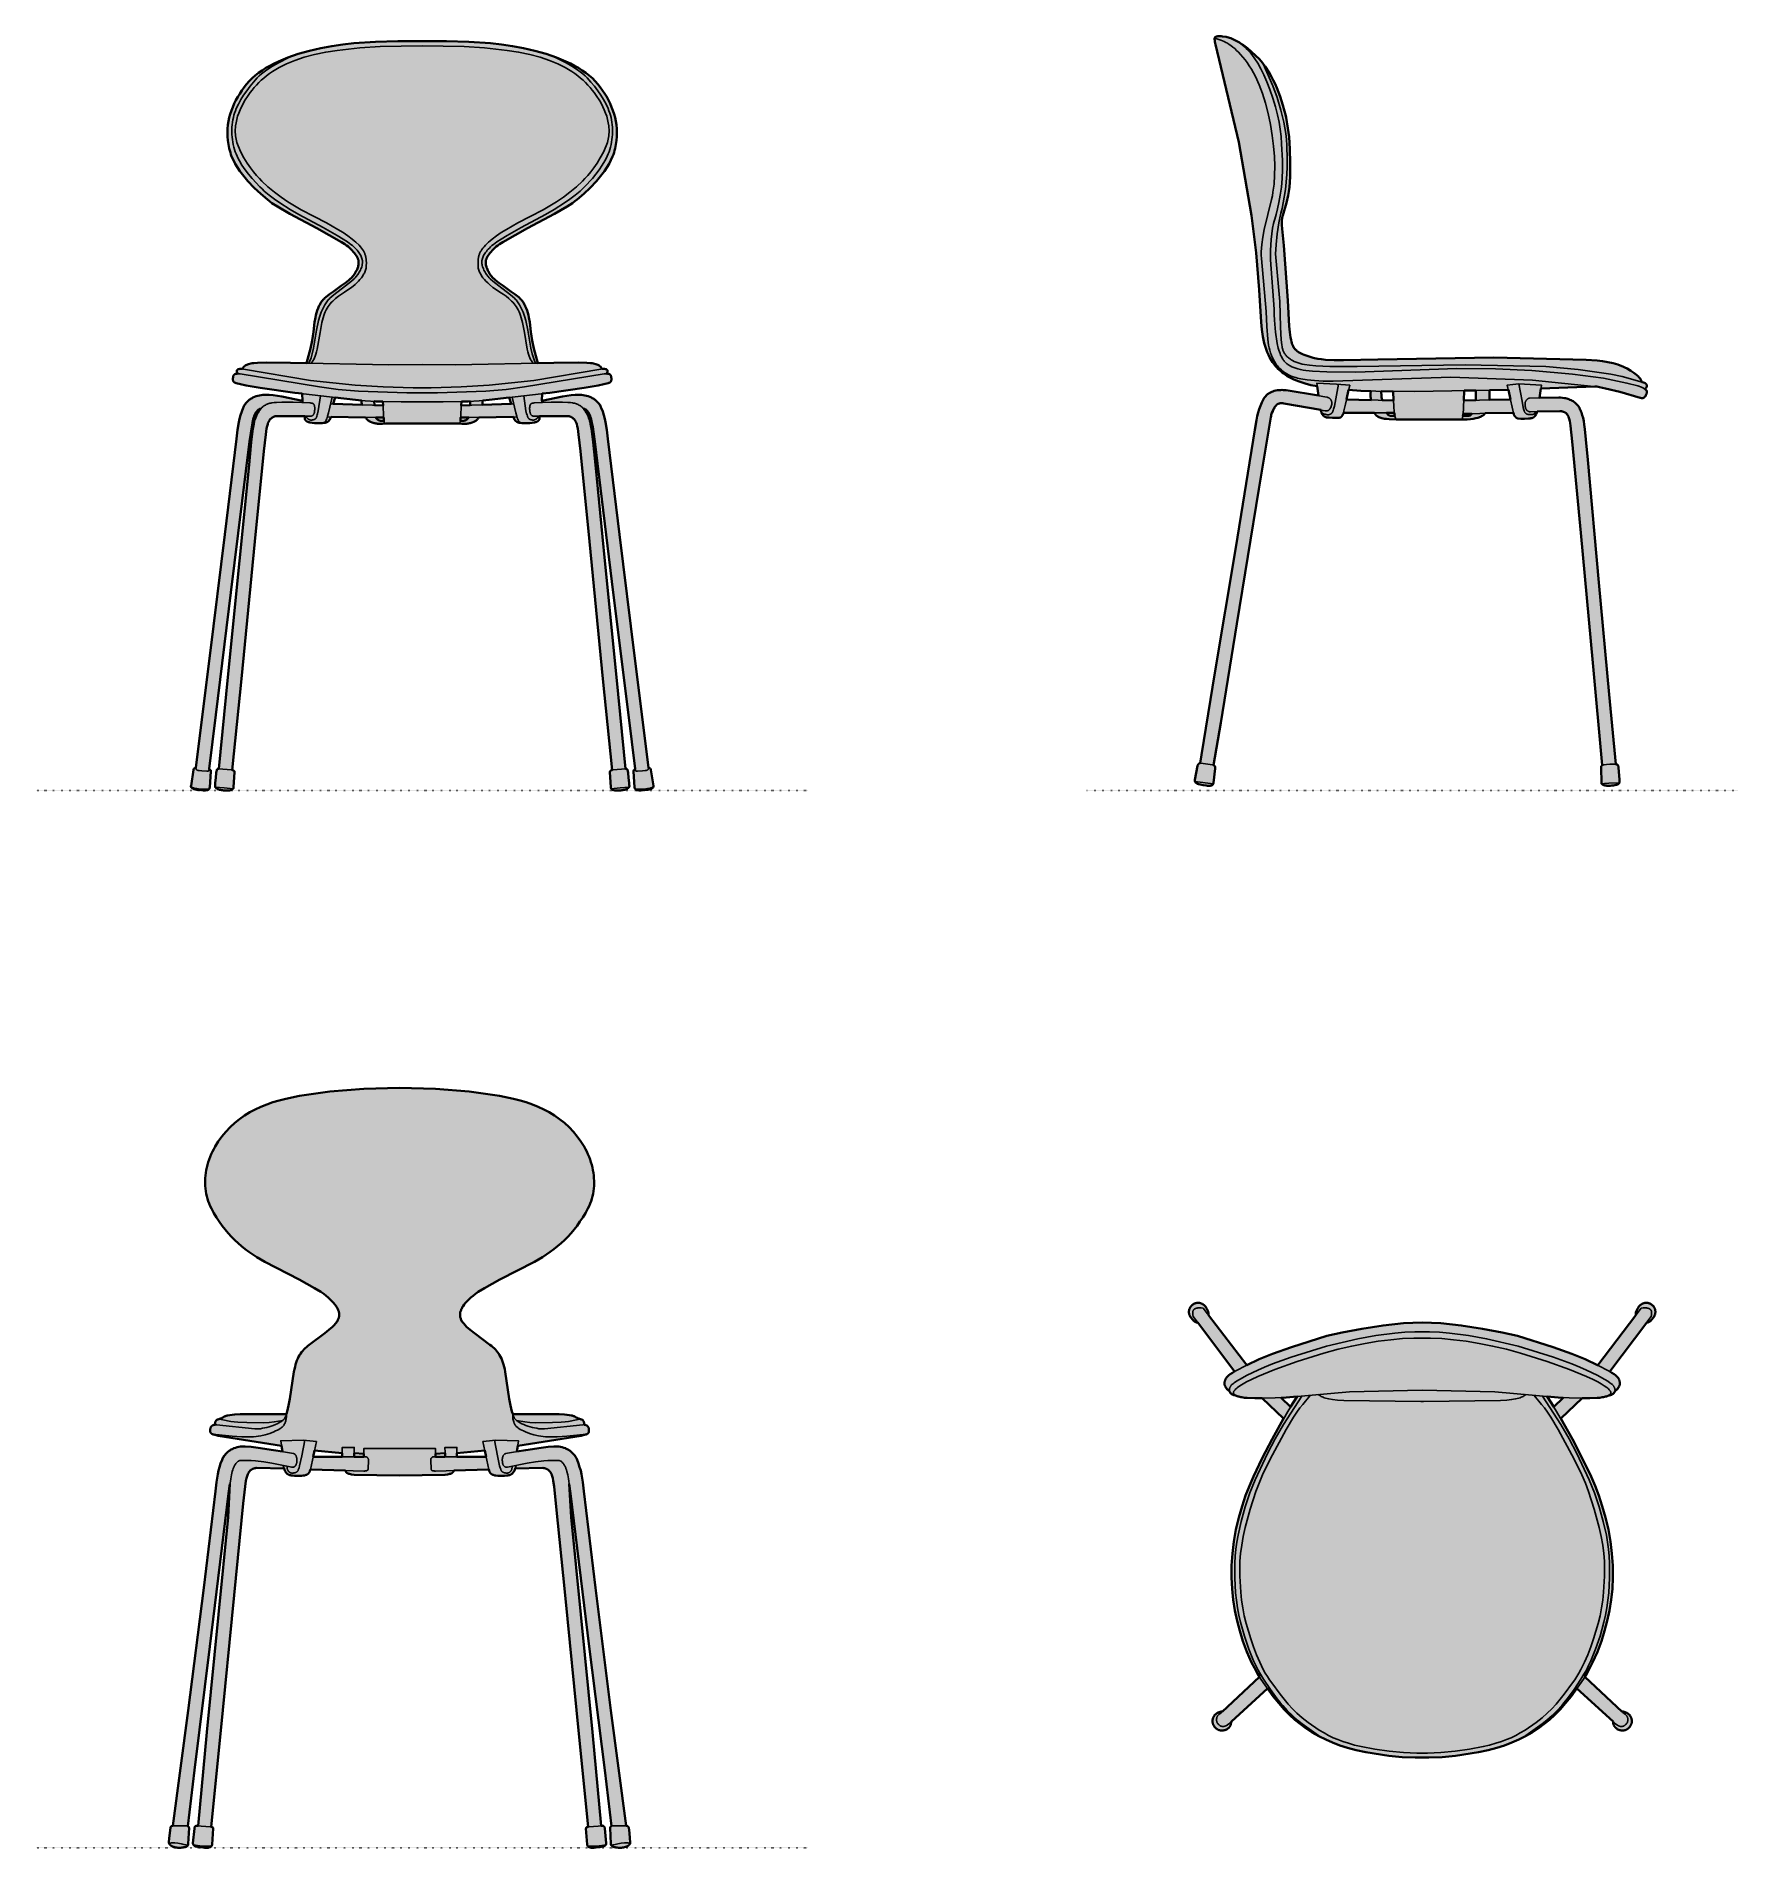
# Model space of a CAD drawing. Header units: millimetres. Extents: x 0 to 1796, y -1115 to 796.
import ezdxf

# ---------------------------------------------------------------- set-up
doc = ezdxf.new("R2010")
doc.units = ezdxf.units.MM
doc.linetypes.add('Dots', pattern=[1, 0, -1])
doc.layers.add('Blocks', color=7, linetype='Continuous')
doc.layers.add('Blocks$Fill', color=7, linetype='Continuous', true_color=0xffffff)
for name, color, linetype, lineweight, true_color in [('Blocks$Inner', 7, 'Continuous', 25, 0x007f00), ('Blocks$Outline', 7, 'Continuous', 35, 0xff3f3f), ('Groud', 7, 'Dots', 25, 0x243775)]:
    doc.layers.add(name, color=color, linetype=linetype, lineweight=lineweight, true_color=true_color)

# ---------------------------------------------------------------- blocks, each defined once
blk = doc.blocks.new('Ant Dining Chair Top')
at = {"layer": 'Blocks$Fill'}
h = blk.add_hatch(color=256, dxfattribs=at)
h.paths.add_polyline_path([(560.4, -174.4), (560.5, -175.5), (560.7, -176.6), (560.8, -177.1), (561, -177.6), (561.2, -178.1), (561.4, -178.6), (561.5, -178.8), (561.6, -179), (561.8, -179.3), (561.9, -179.5), (562.1, -179.8), (562.3, -180), (562.5, -180.2), (562.7, -180.5), (562.9, -180.7), (563.1, -180.9), (563.4, -181.2), (563.7, -181.4), (564.3, -181.8), (564.9, -182.3), (565.6, -182.7), (566.4, -183), (566.7, -183.2), (567.1, -183.3), (567.5, -183.4), (567.8, -183.5), (568.2, -183.6), (568.6, -183.7), (568.9, -183.8), (569.3, -183.8), (569.6, -183.9), (570, -183.9), (570.4, -183.9), (570.7, -183.9), (571.1, -183.9), (571.4, -183.8), (571.8, -183.8), (572.1, -183.7), (572.5, -183.6), (572.8, -183.6), (573.2, -183.5), (573.5, -183.3), (573.8, -183.2), (574.2, -183.1), (574.5, -182.9), (574.8, -182.7), (575.1, -182.6), (575.4, -182.4), (575.7, -182.2), (576, -181.9), (576.6, -181.5), (577.1, -181), (577.7, -180.4), (578.1, -179.8), (578.6, -179.2), (578.8, -178.9), (579, -178.6), (579.2, -178.3), (579.3, -177.9), (579.5, -177.6), (579.6, -177.2), (579.8, -176.9), (579.9, -176.5), (580, -176.1), (580.1, -175.7), (580.1, -175.4), (580.2, -175), (580.2, -174.6), (580.3, -174.1), (580.3, -173.7), (580.2, -173.3), (580.2, -172.9), (580.1, -172.4), (580, -172), (579.9, -171.5), (579.8, -171.1), (579.7, -170.6), (579.5, -170.2), (579.3, -169.7), (579.1, -169.3), (578.9, -168.9), (578.6, -168.5), (578.4, -168.1), (578.1, -167.8), (577.8, -167.4), (577.5, -167.1), (577.2, -166.8), (576.8, -166.5), (576.5, -166.2), (576.1, -166), (575.8, -165.7), (575.4, -165.5), (575.1, -165.3), (574.7, -165), (574.4, -164.9), (574, -164.7), (573.7, -164.5), (573.3, -164.4), (573, -164.3), (572.6, -164.2), (572.3, -164.1), (571.9, -164), (571.6, -164), (571.3, -163.9), (571, -163.9), (570.7, -163.9), (570.5, -163.9), (570.4, -163.9), (570.2, -163.9), (570.1, -164), (570, -164), (530.5, -127.2), (532.7, -123.6), (536, -117.7), (538.9, -112), (544, -100.7), (548.2, -89.7), (551.5, -78.8), (554.3, -68), (556.6, -57.2), (558.5, -46.1), (559.7, -34.5), (560.2, -22.3), (560.1, -9.9), (559.3, 2.8), (557.8, 15.6), (555.5, 28.3), (552.5, 40.9), (549.1, 52.8), (545.4, 63.9), (541.4, 74.3), (537.2, 84.2), (527.9, 103.5), (517.5, 123.3), (505.2, 145.1), (528, 166.6), (535.8, 166.6), (543.5, 166.9), (546.5, 167.2), (549.1, 167.6), (550.3, 167.8), (551.4, 168), (552.4, 168.3), (553.4, 168.6), (554.2, 168.9), (555, 169.3), (555.4, 169.5), (556.2, 169.6), (556.9, 169.7), (557.3, 169.7), (557.6, 169.8), (558, 169.9), (558.4, 170.1), (558.8, 170.2), (559.2, 170.4), (559.6, 170.7), (560, 171), (560.4, 171.3), (560.8, 171.7), (561.2, 172.1), (561.7, 172.6), (561.7, 172.6), (561.8, 172.7), (561.9, 172.9), (562, 173.1), (562.1, 173.2), (562.2, 173.4), (562.2, 173.6), (562.3, 173.8), (562.4, 174), (562.4, 174.2), (563, 174.7), (563.6, 175.1), (564.1, 175.6), (564.6, 176), (565.1, 176.5), (565.5, 177), (565.9, 177.5), (566.2, 178), (566.5, 178.5), (566.8, 178.9), (567, 179.4), (567.2, 179.9), (567.3, 180.4), (567.4, 180.9), (567.5, 181.4), (567.6, 181.9), (567.6, 182.4), (567.6, 182.9), (567.5, 183.4), (567.4, 183.9), (567.3, 184.4), (567.2, 184.9), (567.1, 185.3), (566.9, 185.8), (566.7, 186.3), (566.5, 186.7), (566.2, 187.2), (566, 187.6), (565.7, 188), (565.4, 188.5), (565.1, 188.9), (564.8, 189.3), (564.5, 189.6), (564.2, 189.9), (563.5, 190.5), (562.6, 191.2), (561.6, 191.9), (559.2, 193.5), (557, 194.8), (595.9, 246.5), (596.4, 246.4), (596.5, 246.4), (596.7, 246.4), (596.8, 246.4), (596.9, 246.5), (597.1, 246.5), (597.2, 246.5), (597.4, 246.6), (597.6, 246.6), (597.7, 246.7), (597.9, 246.8), (598.1, 246.8), (598.3, 247), (598.5, 247.1), (598.7, 247.2), (599.1, 247.5), (599.6, 247.9), (600.2, 248.4), (600.7, 249), (601.4, 249.7), (602.8, 251.4), (603.2, 251.9), (603.5, 252.4), (603.8, 252.9), (604.1, 253.4), (604.3, 254), (604.5, 254.5), (604.7, 255), (604.8, 255.6), (605, 256.1), (605, 256.6), (605.1, 257.2), (605.1, 257.7), (605.1, 258.3), (605, 258.8), (605, 259.3), (604.8, 259.8), (604.7, 260.4), (604.5, 260.9), (604.3, 261.4), (604.1, 261.8), (603.9, 262.3), (603.6, 262.8), (603.3, 263.2), (603, 263.7), (602.6, 264.1), (602.2, 264.5), (601.8, 264.9), (601.3, 265.2), (600.9, 265.6), (600.4, 265.9), (599.9, 266.2), (599.3, 266.4), (598.8, 266.7), (598.2, 266.9), (597.7, 267), (597.2, 267.2), (596.6, 267.2), (596.1, 267.3), (595.6, 267.3), (595.1, 267.3), (594.6, 267.3), (594.1, 267.2), (593.6, 267.1), (593.1, 267), (592.7, 266.9), (592.2, 266.7), (591.8, 266.5), (591.3, 266.3), (590.9, 266.1), (590.5, 265.8), (590.1, 265.5), (589.7, 265.3), (589.3, 265), (589, 264.7), (588.6, 264.3), (588.3, 264), (588, 263.6), (587.7, 263.3), (587.1, 262.6), (586.6, 261.8), (586.4, 261.4), (586.2, 261.1), (585.5, 259.7), (585, 258.5), (584.8, 258), (584.6, 257.5), (584.5, 257.1), (584.4, 256.7), (584.4, 256.4), (584.3, 256.1), (584.3, 255.8), (584.3, 255.5), (584.3, 255.2), (584.4, 255), (584.5, 254.2), (544.2, 201.6), (544.1, 201.6), (531.1, 207.8), (517, 213.3), (497.1, 220.4), (459.6, 232.3), (443.4, 236.1), (422.8, 240), (400.3, 243.4), (378.8, 245.7), (368.9, 246.3), (359.1, 246.5), (349.4, 246.3), (339.4, 245.7), (317.9, 243.4), (295.5, 240), (274.8, 236.1), (258.6, 232.3), (221.2, 220.4), (201.3, 213.3), (187.2, 207.8), (174.1, 201.6), (174.1, 201.6), (133.8, 254.2), (133.9, 255), (133.9, 255.2), (133.9, 255.5), (133.9, 255.8), (133.9, 256.1), (133.9, 256.4), (133.8, 256.7), (133.7, 257.1), (133.6, 257.5), (133.5, 258), (133.3, 258.5), (132.8, 259.7), (132.1, 261.1), (131.9, 261.4), (131.6, 261.8), (131.1, 262.6), (130.6, 263.3), (130.3, 263.6), (130, 264), (129.6, 264.3), (129.3, 264.7), (128.9, 265), (128.5, 265.3), (128.2, 265.5), (127.8, 265.8), (127.3, 266.1), (126.9, 266.3), (126.5, 266.5), (126, 266.7), (125.6, 266.9), (125.1, 267), (124.6, 267.1), (124.2, 267.2), (123.7, 267.3), (123.2, 267.3), (122.7, 267.3), (122.1, 267.3), (121.6, 267.2), (121.1, 267.2), (120.6, 267), (120, 266.9), (119.5, 266.7), (118.9, 266.4), (118.4, 266.2), (117.9, 265.9), (117.4, 265.6), (116.9, 265.2), (116.5, 264.9), (116, 264.5), (115.7, 264.1), (115.3, 263.7), (115, 263.2), (114.7, 262.8), (114.4, 262.3), (114.1, 261.8), (113.9, 261.4), (113.7, 260.9), (113.5, 260.4), (113.4, 259.8), (113.3, 259.3), (113.2, 258.8), (113.2, 258.3), (113.2, 257.7), (113.2, 257.2), (113.2, 256.6), (113.3, 256.1), (113.4, 255.6), (113.5, 255), (113.7, 254.5), (113.9, 254), (114.2, 253.4), (114.4, 252.9), (114.7, 252.4), (115.1, 251.9), (115.4, 251.4), (116.9, 249.7), (117.5, 249), (118.1, 248.4), (118.6, 247.9), (119.1, 247.5), (119.5, 247.2), (119.8, 247.1), (120, 247), (120.1, 246.8), (120.3, 246.8), (120.5, 246.7), (120.7, 246.6), (120.8, 246.6), (121, 246.5), (121.2, 246.5), (121.3, 246.5), (121.4, 246.4), (121.6, 246.4), (121.7, 246.4), (121.9, 246.4), (122.4, 246.5), (161.2, 194.8), (159, 193.5), (156.6, 191.9), (155.6, 191.2), (154.8, 190.5), (154.1, 189.9), (153.8, 189.6), (153.5, 189.3), (153.2, 188.9), (152.8, 188.5), (152.5, 188), (152.3, 187.6), (152, 187.2), (151.8, 186.7), (151.5, 186.3), (151.3, 185.8), (151.2, 185.3), (151, 184.9), (150.9, 184.4), (150.8, 183.9), (150.7, 183.4), (150.7, 182.9), (150.7, 182.4), (150.7, 181.9), (150.7, 181.4), (150.8, 180.9), (150.9, 180.4), (151.1, 179.9), (151.3, 179.4), (151.5, 178.9), (151.7, 178.5), (152, 178), (152.4, 177.5), (152.7, 177), (153.2, 176.5), (153.6, 176), (154.1, 175.6), (154.6, 175.1), (155.2, 174.7), (155.9, 174.2), (155.9, 174), (155.9, 173.8), (156, 173.6), (156.1, 173.4), (156.2, 173.2), (156.3, 173.1), (156.4, 172.9), (156.5, 172.7), (156.5, 172.6), (156.6, 172.6), (157, 172.1), (157.4, 171.7), (157.9, 171.3), (158.3, 171), (158.7, 170.7), (159.1, 170.4), (159.5, 170.2), (159.9, 170.1), (160.2, 169.9), (160.6, 169.8), (161, 169.7), (161.4, 169.7), (162.1, 169.6), (162.8, 169.5), (163.3, 169.3), (164, 168.9), (164.9, 168.6), (165.8, 168.3), (166.8, 168), (167.9, 167.8), (169.1, 167.6), (171.7, 167.2), (174.7, 166.9), (182.5, 166.6), (190.3, 166.6), (213, 145.1), (190.4, 103.5), (181.1, 84.2), (176.9, 74.3), (172.9, 63.9), (169.2, 52.8), (165.7, 40.9), (162.7, 28.3), (160.5, 15.6), (159, 2.8), (158.1, -9.9), (158, -22.3), (158.6, -34.5), (159.8, -46.1), (161.6, -57.2), (164, -68), (166.7, -78.8), (170.1, -89.7), (174.2, -100.7), (179.3, -112), (182.3, -117.7), (185.5, -123.6), (187.7, -127.2), (148.2, -164), (148.1, -164), (148, -163.9), (147.9, -163.9), (147.8, -163.9), (147.5, -163.9), (147.2, -163.9), (146.9, -163.9), (146.6, -164), (146.3, -164), (146, -164.1), (145.6, -164.2), (145.3, -164.3), (144.9, -164.4), (144.6, -164.5), (144.2, -164.7), (143.9, -164.9), (143.5, -165), (143.2, -165.3), (142.8, -165.5), (142.4, -165.7), (142.1, -166), (141.8, -166.2), (141.4, -166.5), (141.1, -166.8), (140.8, -167.1), (140.5, -167.4), (140.2, -167.8), (139.9, -168.1), (139.6, -168.5), (139.4, -168.9), (139.1, -169.3), (138.9, -169.7), (138.7, -170.2), (138.6, -170.6), (138.4, -171.1), (138.3, -171.5), (138.2, -172), (138.1, -172.4), (138.1, -172.9), (138, -173.3), (138, -173.7), (138, -174.1), (138, -174.6), (138, -175), (138.1, -175.4), (138.2, -175.7), (138.3, -176.1), (138.4, -176.5), (138.5, -176.9), (138.6, -177.2), (138.7, -177.6), (138.9, -177.9), (139.1, -178.3), (139.3, -178.6), (139.5, -178.9), (139.7, -179.2), (140.1, -179.8), (140.6, -180.4), (141.1, -181), (141.6, -181.5), (142.2, -181.9), (142.5, -182.2), (142.8, -182.4), (143.1, -182.6), (143.4, -182.7), (143.7, -182.9), (144.1, -183.1), (144.4, -183.2), (144.7, -183.3), (145.1, -183.5), (145.4, -183.6), (145.8, -183.6), (146.1, -183.7), (146.4, -183.8), (146.8, -183.8), (147.2, -183.9), (147.5, -183.9), (147.9, -183.9), (148.2, -183.9), (148.6, -183.9), (149, -183.8), (149.3, -183.8), (149.7, -183.7), (150.1, -183.6), (150.4, -183.5), (150.8, -183.4), (151.2, -183.3), (151.5, -183.2), (151.9, -183), (152.6, -182.7), (153.3, -182.3), (154, -181.8), (154.6, -181.4), (154.9, -181.2), (155.1, -180.9), (155.4, -180.7), (155.6, -180.5), (155.8, -180.2), (156, -180), (156.2, -179.8), (156.3, -179.5), (156.5, -179.3), (156.6, -179), (156.8, -178.8), (156.9, -178.6), (157.1, -178.1), (157.3, -177.6), (157.4, -177.1), (157.5, -176.6), (157.7, -175.5), (157.9, -174.4), (196, -139.4), (202.1, -147.8), (208, -155), (213.7, -161.5), (219.3, -167.3), (224.9, -172.5), (230.7, -177.3), (236.7, -181.7), (243.2, -185.8), (250.1, -189.7), (257.4, -193.4), (264.7, -196.6), (272.3, -199.5), (280.5, -202.2), (289.5, -204.5), (299.6, -206.7), (324, -210.6), (338, -211.9), (351.9, -212.4), (359.1, -212.3), (366.3, -212.4), (380.3, -211.9), (394.2, -210.6), (418.6, -206.7), (428.7, -204.5), (437.8, -202.2), (446, -199.5), (453.6, -196.6), (460.9, -193.4), (468.1, -189.7), (475.1, -185.8), (481.5, -181.7), (487.6, -177.3), (493.4, -172.5), (499, -167.3), (504.6, -161.5), (510.3, -155), (516.1, -147.8), (522.3, -139.4)], flags=0)
h.paths.add_polyline_path([(210.5, 167.2), (215.6, 167.4), (227.2, 168.4), (220.4, 157.7)], flags=0)
h.paths.add_polyline_path([(497.8, 157.7), (491, 168.4), (502.6, 167.4), (507.7, 167.2)], flags=0)
at = {"layer": 'Blocks$Inner'}
for points in [[(122.4, 246.5), (121.9, 246.4), (121.7, 246.4), (121.6, 246.4), (121.4, 246.4), (121.3, 246.5), (121.2, 246.5), (121, 246.5), (120.8, 246.6), (120.7, 246.6), (120.5, 246.7), (120.3, 246.8), (120.1, 246.8), (120, 247), (119.8, 247.1), (119.5, 247.2), (119.1, 247.5), (118.6, 247.9), (118.1, 248.4), (117.5, 249), (116.9, 249.7), (115.4, 251.4), (115.1, 251.9), (114.7, 252.4), (114.4, 252.9), (114.2, 253.4), (113.9, 254), (113.7, 254.5), (113.5, 255), (113.4, 255.6), (113.3, 256.1), (113.2, 256.6), (113.2, 257.2), (113.2, 257.7), (113.2, 258.3), (113.2, 258.8), (113.3, 259.3), (113.4, 259.8), (113.5, 260.4), (113.7, 260.9), (113.9, 261.4), (114.1, 261.8), (114.4, 262.3), (114.7, 262.8), (115, 263.2), (115.3, 263.7), (115.7, 264.1), (116, 264.5), (116.5, 264.9), (116.9, 265.2), (117.4, 265.6), (117.9, 265.9), (118.4, 266.2), (118.9, 266.4), (119.5, 266.7), (120, 266.9), (120.6, 267), (121.1, 267.2), (121.6, 267.2), (122.1, 267.3), (122.7, 267.3), (123.2, 267.3), (123.7, 267.3), (124.2, 267.2), (124.6, 267.1), (125.1, 267), (125.6, 266.9), (126, 266.7), (126.5, 266.5), (126.9, 266.3), (127.3, 266.1), (127.8, 265.8), (128.2, 265.5), (128.5, 265.3), (128.9, 265), (129.3, 264.7), (129.6, 264.3), (130, 264), (130.3, 263.6), (130.6, 263.3), (131.1, 262.6), (131.6, 261.8), (131.9, 261.4), (132.1, 261.1), (132.8, 259.7), (133.3, 258.5), (133.5, 258), (133.6, 257.5), (133.7, 257.1), (133.8, 256.7), (133.9, 256.4), (133.9, 256.1), (133.9, 255.8), (133.9, 255.5), (133.9, 255.2), (133.9, 255), (133.8, 254.2)], [(161.2, 194.8), (117.7, 252.8), (117.4, 254.7), (117.2, 255.7), (117.2, 256.1), (117.2, 256.6), (117.2, 257), (117.2, 257.5), (117.3, 257.9), (117.3, 258.1), (117.4, 258.3), (117.4, 258.5), (117.5, 258.7), (117.5, 258.9), (117.6, 259.1), (117.7, 259.3), (117.8, 259.4), (117.9, 259.6), (118, 259.8), (118.1, 259.9), (118.2, 260.1), (118.3, 260.2), (118.5, 260.4), (118.7, 260.5), (118.8, 260.7), (119, 260.8), (119.2, 260.9), (119.4, 261), (119.6, 261.1), (119.8, 261.3), (120.1, 261.4), (120.3, 261.4), (120.6, 261.5), (120.9, 261.6), (121.2, 261.7), (121.8, 261.8), (122.5, 261.9), (123.3, 261.9), (124.1, 261.9), (125, 261.9), (125.9, 261.9), (128.1, 261.6), (174.1, 201.6)], [(557, 194.8), (600.6, 252.8), (600.9, 254.7), (601, 255.7), (601, 256.1), (601, 256.6), (601, 257), (601, 257.5), (601, 257.9), (600.9, 258.1), (600.9, 258.3), (600.8, 258.5), (600.8, 258.7), (600.7, 258.9), (600.7, 259.1), (600.6, 259.3), (600.5, 259.4), (600.4, 259.6), (600.3, 259.8), (600.2, 259.9), (600, 260.1), (599.9, 260.2), (599.8, 260.4), (599.6, 260.5), (599.4, 260.7), (599.2, 260.8), (599.1, 260.9), (598.8, 261), (598.6, 261.1), (598.4, 261.3), (598.2, 261.4), (597.9, 261.4), (597.6, 261.5), (597.4, 261.6), (597.1, 261.7), (596.4, 261.8), (595.7, 261.9), (595, 261.9), (594.2, 261.9), (593.3, 261.9), (592.3, 261.9), (590.2, 261.6), (544.2, 201.6)], [(595.9, 246.5), (596.4, 246.4), (596.5, 246.4), (596.7, 246.4), (596.8, 246.4), (596.9, 246.5), (597.1, 246.5), (597.2, 246.5), (597.4, 246.6), (597.6, 246.6), (597.7, 246.7), (597.9, 246.8), (598.1, 246.8), (598.3, 247), (598.5, 247.1), (598.7, 247.2), (599.1, 247.5), (599.6, 247.9), (600.2, 248.4), (600.7, 249), (601.4, 249.7), (602.8, 251.4), (603.2, 251.9), (603.5, 252.4), (603.8, 252.9), (604.1, 253.4), (604.3, 254), (604.5, 254.5), (604.7, 255), (604.8, 255.6), (605, 256.1), (605, 256.6), (605.1, 257.2), (605.1, 257.7), (605.1, 258.3), (605, 258.8), (605, 259.3), (604.8, 259.8), (604.7, 260.4), (604.5, 260.9), (604.3, 261.4), (604.1, 261.8), (603.9, 262.3), (603.6, 262.8), (603.3, 263.2), (603, 263.7), (602.6, 264.1), (602.2, 264.5), (601.8, 264.9), (601.3, 265.2), (600.9, 265.6), (600.4, 265.9), (599.9, 266.2), (599.3, 266.4), (598.8, 266.7), (598.2, 266.9), (597.7, 267), (597.2, 267.2), (596.6, 267.2), (596.1, 267.3), (595.6, 267.3), (595.1, 267.3), (594.6, 267.3), (594.1, 267.2), (593.6, 267.1), (593.1, 267), (592.7, 266.9), (592.2, 266.7), (591.8, 266.5), (591.3, 266.3), (590.9, 266.1), (590.5, 265.8), (590.1, 265.5), (589.7, 265.3), (589.3, 265), (589, 264.7), (588.6, 264.3), (588.3, 264), (588, 263.6), (587.7, 263.3), (587.1, 262.6), (586.6, 261.8), (586.4, 261.4), (586.2, 261.1), (585.5, 259.7), (585, 258.5), (584.8, 258), (584.6, 257.5), (584.5, 257.1), (584.4, 256.7), (584.4, 256.4), (584.3, 256.1), (584.3, 255.8), (584.3, 255.5), (584.3, 255.2), (584.4, 255), (584.5, 254.2)], [(562.4, 174.2), (563, 174.7), (563.6, 175.1), (564.1, 175.6), (564.6, 176), (565.1, 176.5), (565.5, 177), (565.9, 177.5), (566.2, 178), (566.5, 178.5), (566.8, 178.9), (567, 179.4), (567.2, 179.9), (567.3, 180.4), (567.4, 180.9), (567.5, 181.4), (567.6, 181.9), (567.6, 182.4), (567.6, 182.9), (567.5, 183.4), (567.4, 183.9), (567.3, 184.4), (567.2, 184.9), (567.1, 185.3), (566.9, 185.8), (566.7, 186.3), (566.5, 186.7), (566.2, 187.2), (566, 187.6), (565.7, 188), (565.4, 188.5), (565.1, 188.9), (564.8, 189.3), (564.5, 189.6), (564.2, 189.9), (563.5, 190.5), (562.6, 191.2), (561.6, 191.9), (559.2, 193.5), (556.5, 195.1), (544.1, 201.6), (531.1, 207.8), (517, 213.3), (497.1, 220.4), (459.6, 232.3), (443.4, 236.1), (422.8, 240), (400.3, 243.4), (378.8, 245.7), (368.9, 246.3), (359.1, 246.5), (349.4, 246.3), (339.4, 245.7), (317.9, 243.4), (295.5, 240), (274.8, 236.1), (258.6, 232.3), (221.2, 220.4), (201.3, 213.3), (187.2, 207.8), (174.1, 201.6), (161.8, 195.1), (159, 193.5), (156.6, 191.9), (155.6, 191.2), (154.8, 190.5), (154.1, 189.9), (153.8, 189.6), (153.5, 189.3), (153.2, 188.9), (152.8, 188.5), (152.5, 188), (152.3, 187.6), (152, 187.2), (151.8, 186.7), (151.5, 186.3), (151.3, 185.8), (151.2, 185.3), (151, 184.9), (150.9, 184.4), (150.8, 183.9), (150.7, 183.4), (150.7, 182.9), (150.7, 182.4), (150.7, 181.9), (150.7, 181.4), (150.8, 180.9), (150.9, 180.4), (151.1, 179.9), (151.3, 179.4), (151.5, 178.9), (151.7, 178.5), (152, 178), (152.4, 177.5), (152.7, 177), (153.2, 176.5), (153.6, 176), (154.1, 175.6), (154.6, 175.1), (155.2, 174.7), (155.9, 174.2)], [(555.4, 169.5), (556.2, 169.6), (556.9, 169.7), (557.3, 169.7), (557.6, 169.8), (558, 169.9), (558.4, 170.1), (558.8, 170.2), (559.2, 170.4), (559.6, 170.7), (560, 171), (560.4, 171.3), (560.8, 171.7), (561.2, 172.1), (561.7, 172.6), (561.7, 172.6), (561.8, 172.7), (561.9, 172.9), (562, 173.1), (562.1, 173.2), (562.2, 173.4), (562.2, 173.6), (562.3, 173.8), (562.4, 174), (562.4, 174.3), (562.4, 174.5), (562.5, 174.7), (562.5, 175), (562.5, 175.2), (562.5, 175.5), (562.4, 175.7), (562.4, 176), (562.4, 176.3), (562.3, 176.5), (562.2, 176.8), (562.2, 177.1), (562.1, 177.4), (562, 177.6), (561.8, 177.9), (561.7, 178.2), (561.4, 178.8), (561.1, 179.3), (560.7, 179.9), (560.3, 180.5), (560, 180.7), (559.7, 181), (559, 181.6), (558.2, 182.3), (557.2, 183), (554.8, 184.6), (551.7, 186.5), (543.5, 190.9), (532.4, 196.3), (525.3, 199.4), (516.8, 202.8), (497.5, 209.9), (460.2, 221.5), (427, 229.4), (408.1, 232.7), (387.9, 235.3), (377.4, 236.2), (367, 236.5), (359.1, 236.5), (351.3, 236.5), (340.8, 236.2), (330.4, 235.3), (310.2, 232.7), (291.3, 229.4), (258.1, 221.5), (220.8, 209.9), (201.4, 202.8), (192.9, 199.4), (185.8, 196.3), (174.7, 190.9), (166.5, 186.5), (163.4, 184.6), (161, 183), (160, 182.3), (159.2, 181.6), (158.5, 181), (158.2, 180.7), (158, 180.5), (157.5, 179.9), (157.2, 179.3), (156.8, 178.8), (156.5, 178.2), (156.4, 177.9), (156.3, 177.6), (156.2, 177.4), (156.1, 177.1), (156, 176.8), (155.9, 176.5), (155.9, 176.3), (155.8, 176), (155.8, 175.7), (155.8, 175.5), (155.8, 175.2), (155.8, 175), (155.8, 174.7), (155.8, 174.5), (155.8, 174.3), (155.9, 174), (155.9, 173.8), (156, 173.6), (156.1, 173.4), (156.2, 173.2), (156.3, 173.1), (156.4, 172.9), (156.5, 172.7), (156.5, 172.6), (156.6, 172.6), (157, 172.1), (157.4, 171.7), (157.9, 171.3), (158.3, 171), (158.7, 170.7), (159.1, 170.4), (159.5, 170.2), (159.9, 170.1), (160.2, 169.9), (160.6, 169.8), (161, 169.7), (161.4, 169.7), (162.1, 169.6), (162.8, 169.5)], [(227.2, 168.4), (217.3, 152.8), (200.8, 123.3), (190.4, 103.5), (181.1, 84.2), (176.9, 74.3), (172.9, 63.9), (169.2, 52.8), (165.7, 40.9), (162.7, 28.3), (160.5, 15.6), (159, 2.8), (158.1, -9.9), (158, -22.3), (158.6, -34.5), (159.8, -46.1), (161.6, -57.2), (164, -68), (166.7, -78.8), (170.1, -89.7), (174.2, -100.7), (179.3, -112), (182.3, -117.7), (185.5, -123.6), (189.1, -129.5), (193.1, -135.5), (202.1, -147.8), (208, -155), (213.7, -161.5), (219.3, -167.3), (224.9, -172.5), (230.7, -177.3), (236.7, -181.7), (243.2, -185.8), (250.1, -189.7), (257.4, -193.4), (264.7, -196.6), (272.3, -199.5), (280.5, -202.2), (289.5, -204.5), (299.6, -206.7), (324, -210.6), (338, -211.9), (351.9, -212.4), (359.1, -212.3), (366.3, -212.4), (380.3, -211.9), (394.2, -210.6), (418.6, -206.7), (428.7, -204.5), (437.8, -202.2), (446, -199.5), (453.6, -196.6), (460.9, -193.4), (468.1, -189.7), (475.1, -185.8), (481.5, -181.7), (487.6, -177.3), (493.4, -172.5), (499, -167.3), (504.6, -161.5), (510.3, -155), (516.1, -147.8), (525.2, -135.5), (529.1, -129.5), (532.7, -123.6), (536, -117.7), (538.9, -112), (544, -100.7), (548.2, -89.7), (551.5, -78.8), (554.3, -68), (556.6, -57.2), (558.5, -46.1), (559.7, -34.5), (560.2, -22.3), (560.1, -9.9), (559.3, 2.8), (557.8, 15.6), (555.5, 28.3), (552.5, 40.9), (549.1, 52.8), (545.4, 63.9), (541.4, 74.3), (537.2, 84.2), (527.9, 103.5), (517.5, 123.3), (500.9, 152.8), (491, 168.4)], [(232.2, 168.9), (212.9, 139), (204, 123.9), (196, 108.5), (182.9, 80.5), (177.5, 67), (172.5, 52.2), (168.2, 36.8), (164.9, 22.1), (163.6, 14.8), (162.7, 7.5), (162, 0.2), (161.6, -7.3), (161.6, -22.7), (162.4, -38.5), (163.2, -46.4), (164.3, -54.3), (165.7, -62), (167.4, -69.5), (171.6, -84.2), (176.3, -98), (181.3, -110.2), (183.7, -115.4), (186, -120), (188.5, -124.5), (191.7, -129.6), (199, -140.4), (206.2, -150.4), (209.4, -154.4), (212, -157.5), (216.8, -162.7), (222.2, -168), (227.6, -172.8), (232.6, -176.9), (252.4, -190.9)], [(241.5, 169.7), (236, 163.6), (233.1, 160.2), (230.1, 156.4), (226.9, 151.9), (223.5, 146.8), (215.8, 133.7), (198.7, 102.3), (190.7, 85.7), (187.1, 77.1), (183.7, 68.4), (177.7, 49.8), (172.5, 30.4), (170.4, 20.8), (168.8, 11.5), (167.6, 2.8), (167, -5.3), (166.9, -21.2), (167.8, -37.8), (168.7, -46.2), (169.9, -54.6), (171.5, -62.9), (173.5, -70.9), (178.3, -87.3), (181.2, -95.6), (184.3, -103.9), (187.8, -111.9), (191.6, -119.6), (193.7, -123.4), (195.9, -126.9), (198.1, -130.4), (200.5, -133.7), (209.4, -145.5), (217.8, -156), (222.3, -160.9), (227.1, -165.6), (232.6, -170.4), (238.8, -175.2), (250.6, -183.3), (255.7, -186.4), (260.5, -189.1), (265.2, -191.4), (270.1, -193.4), (275.4, -195.4), (281.4, -197.3), (287.9, -199.2), (294.8, -200.8), (309.3, -203.5), (324.3, -205.5), (339.5, -206.9), (353.6, -207.7), (359.1, -207.6), (364.6, -207.7), (378.7, -206.9), (393.9, -205.5), (409, -203.5), (423.5, -200.8), (430.3, -199.2), (436.9, -197.3), (442.8, -195.4), (448.2, -193.4), (453.1, -191.4), (457.8, -189.1), (462.6, -186.4), (467.6, -183.3), (479.4, -175.2), (485.6, -170.4), (491.1, -165.6), (496, -160.9), (500.4, -156), (508.8, -145.5), (517.8, -133.7), (520.1, -130.4), (522.4, -126.9), (524.5, -123.4), (526.6, -119.6), (530.4, -111.9), (533.9, -103.9), (537.1, -95.6), (539.9, -87.3), (544.8, -70.9), (546.7, -62.9), (548.3, -54.6), (549.6, -46.2), (550.5, -37.8), (551.4, -21.2), (551.3, -5.3), (550.6, 2.8), (549.5, 11.5), (547.8, 20.8), (545.7, 30.4), (540.6, 49.8), (534.5, 68.4), (531.2, 77.1), (527.5, 85.7), (519.5, 102.3), (502.4, 133.7), (494.7, 146.8), (491.3, 151.9), (488.1, 156.4), (485.1, 160.2), (482.3, 163.6), (476.8, 169.7)], [(190.3, 166.6), (213, 145.1)], [(210.5, 167.2), (220.4, 157.6)], [(468.6, 170.6), (467.2, 169.6), (466.4, 169.1), (465.5, 168.6), (464.6, 168.2), (463.5, 167.7), (462.3, 167.2), (461, 166.8), (459.4, 166.4), (457.7, 166), (453.5, 165.2), (448.3, 164.6), (441.8, 164.1), (360.6, 163.1), (359.1, 163.1), (357.7, 163.1), (276.4, 164.1), (269.9, 164.6), (264.7, 165.2), (260.6, 166), (258.8, 166.4), (257.3, 166.8), (255.9, 167.2), (254.7, 167.7), (253.7, 168.2), (252.7, 168.6), (251.9, 169.1), (251.1, 169.6), (249.6, 170.6)], [(486, 168.9), (505.4, 139), (514.3, 123.9), (522.2, 108.5), (535.3, 80.5), (540.8, 67), (545.8, 52.2), (550.1, 36.8), (553.4, 22.1), (554.6, 14.8), (555.6, 7.5), (556.3, 0.2), (556.6, -7.3), (556.7, -22.7), (555.8, -38.5), (555, -46.4), (553.9, -54.3), (552.5, -62), (550.8, -69.5), (546.7, -84.2), (541.9, -98), (537, -110.2), (534.6, -115.4), (532.3, -120), (529.7, -124.5), (526.6, -129.6), (519.3, -140.4), (512, -150.4), (508.9, -154.4), (506.3, -157.5), (501.4, -162.7), (496.1, -168), (490.7, -172.8), (485.7, -176.9), (465.9, -190.9)], [(507.7, 167.2), (497.8, 157.6)], [(528, 166.6), (505.2, 145.1)], [(187.7, -127.2), (147.4, -164.7), (144.7, -167), (144.1, -167.6), (143.6, -168.1), (143.4, -168.4), (143.2, -168.7), (143, -168.9), (143, -169), (142.9, -169.1), (142.8, -169.3), (142.8, -169.4), (142.7, -169.7), (142.5, -170.1), (142.4, -170.5), (142.4, -170.9), (142.3, -171.4), (142.2, -171.9), (142.2, -172.4), (142.2, -172.9), (142.3, -173.5), (142.3, -173.7), (142.4, -174), (142.4, -174.3), (142.5, -174.5), (142.6, -174.8), (142.7, -175), (142.8, -175.3), (142.9, -175.6), (143, -175.8), (143.2, -176.1), (143.3, -176.3), (143.5, -176.5), (143.9, -177), (144.2, -177.4), (144.6, -177.7), (144.9, -178), (145.3, -178.3), (145.6, -178.6), (146, -178.8), (146.1, -178.9), (146.3, -179), (146.5, -179.1), (146.7, -179.1), (146.8, -179.2), (147, -179.3), (147.2, -179.3), (147.4, -179.4), (147.8, -179.5), (148.1, -179.5), (148.5, -179.6), (149, -179.6), (149.4, -179.6), (149.8, -179.5), (150.3, -179.5), (150.7, -179.4), (151.1, -179.3), (151.5, -179.2), (151.8, -179), (152.2, -178.9), (152.6, -178.7), (152.9, -178.5), (153.3, -178.3), (153.9, -177.8), (155.2, -176.9), (196, -139.4)], [(530.5, -127.2), (570.9, -164.7), (573.6, -167), (574.1, -167.6), (574.6, -168.1), (574.8, -168.4), (575, -168.7), (575.2, -168.9), (575.3, -169), (575.3, -169.1), (575.4, -169.3), (575.5, -169.4), (575.6, -169.7), (575.7, -170.1), (575.8, -170.5), (575.9, -170.9), (576, -171.4), (576, -171.9), (576, -172.4), (576, -172.9), (576, -173.5), (575.9, -173.7), (575.9, -174), (575.8, -174.3), (575.8, -174.5), (575.7, -174.8), (575.6, -175), (575.5, -175.3), (575.3, -175.6), (575.2, -175.8), (575.1, -176.1), (574.9, -176.3), (574.7, -176.5), (574.4, -177), (574, -177.4), (573.7, -177.7), (573.3, -178), (573, -178.3), (572.6, -178.6), (572.3, -178.8), (572.1, -178.9), (571.9, -179), (571.8, -179.1), (571.6, -179.1), (571.4, -179.2), (571.2, -179.3), (571, -179.3), (570.9, -179.4), (570.5, -179.5), (570.1, -179.5), (569.7, -179.6), (569.3, -179.6), (568.8, -179.6), (568.4, -179.5), (568, -179.5), (567.6, -179.4), (567.2, -179.3), (566.8, -179.2), (566.4, -179), (566, -178.9), (565.7, -178.7), (565.3, -178.5), (565, -178.3), (564.3, -177.8), (563.1, -176.9), (522.3, -139.4)], [(157.9, -174.4), (157.7, -175.5), (157.5, -176.6), (157.4, -177.1), (157.3, -177.6), (157.1, -178.1), (156.9, -178.6), (156.8, -178.8), (156.6, -179), (156.5, -179.3), (156.3, -179.5), (156.2, -179.8), (156, -180), (155.8, -180.2), (155.6, -180.5), (155.4, -180.7), (155.1, -180.9), (154.9, -181.2), (154.6, -181.4), (154, -181.8), (153.3, -182.3), (152.6, -182.7), (151.9, -183), (151.5, -183.2), (151.2, -183.3), (150.8, -183.4), (150.4, -183.5), (150.1, -183.6), (149.7, -183.7), (149.3, -183.8), (149, -183.8), (148.6, -183.9), (148.2, -183.9), (147.9, -183.9), (147.5, -183.9), (147.2, -183.9), (146.8, -183.8), (146.4, -183.8), (146.1, -183.7), (145.8, -183.6), (145.4, -183.6), (145.1, -183.5), (144.7, -183.3), (144.4, -183.2), (144.1, -183.1), (143.7, -182.9), (143.4, -182.7), (143.1, -182.6), (142.8, -182.4), (142.5, -182.2), (142.2, -181.9), (141.6, -181.5), (141.1, -181), (140.6, -180.4), (140.1, -179.8), (139.7, -179.2), (139.5, -178.9), (139.3, -178.6), (139.1, -178.3), (138.9, -177.9), (138.7, -177.6), (138.6, -177.2), (138.5, -176.9), (138.4, -176.5), (138.3, -176.1), (138.2, -175.7), (138.1, -175.4), (138, -175), (138, -174.6), (138, -174.1), (138, -173.7), (138, -173.3), (138.1, -172.9), (138.1, -172.4), (138.2, -172), (138.3, -171.5), (138.4, -171.1), (138.6, -170.6), (138.7, -170.2), (138.9, -169.7), (139.1, -169.3), (139.4, -168.9), (139.6, -168.5), (139.9, -168.1), (140.2, -167.8), (140.5, -167.4), (140.8, -167.1), (141.1, -166.8), (141.4, -166.5), (141.8, -166.2), (142.1, -166), (142.4, -165.7), (142.8, -165.5), (143.2, -165.3), (143.5, -165), (143.9, -164.9), (144.2, -164.7), (144.6, -164.5), (144.9, -164.4), (145.3, -164.3), (145.6, -164.2), (146, -164.1), (146.3, -164), (146.6, -164), (146.9, -163.9), (147.2, -163.9), (147.5, -163.9), (147.8, -163.9), (147.9, -163.9), (148, -163.9), (148.1, -164), (148.2, -164)], [(560.4, -174.4), (560.5, -175.5), (560.7, -176.6), (560.8, -177.1), (561, -177.6), (561.2, -178.1), (561.4, -178.6), (561.5, -178.8), (561.6, -179), (561.8, -179.3), (561.9, -179.5), (562.1, -179.8), (562.3, -180), (562.5, -180.2), (562.7, -180.5), (562.9, -180.7), (563.1, -180.9), (563.4, -181.2), (563.7, -181.4), (564.3, -181.8), (564.9, -182.3), (565.6, -182.7), (566.4, -183), (566.7, -183.2), (567.1, -183.3), (567.5, -183.4), (567.8, -183.5), (568.2, -183.6), (568.6, -183.7), (568.9, -183.8), (569.3, -183.8), (569.6, -183.9), (570, -183.9), (570.4, -183.9), (570.7, -183.9), (571.1, -183.9), (571.4, -183.8), (571.8, -183.8), (572.1, -183.7), (572.5, -183.6), (572.8, -183.6), (573.2, -183.5), (573.5, -183.3), (573.8, -183.2), (574.2, -183.1), (574.5, -182.9), (574.8, -182.7), (575.1, -182.6), (575.4, -182.4), (575.7, -182.2), (576, -181.9), (576.6, -181.5), (577.1, -181), (577.7, -180.4), (578.1, -179.8), (578.6, -179.2), (578.8, -178.9), (579, -178.6), (579.2, -178.3), (579.3, -177.9), (579.5, -177.6), (579.6, -177.2), (579.8, -176.9), (579.9, -176.5), (580, -176.1), (580.1, -175.7), (580.1, -175.4), (580.2, -175), (580.2, -174.6), (580.3, -174.1), (580.3, -173.7), (580.2, -173.3), (580.2, -172.9), (580.1, -172.4), (580, -172), (579.9, -171.5), (579.8, -171.1), (579.7, -170.6), (579.5, -170.2), (579.3, -169.7), (579.1, -169.3), (578.9, -168.9), (578.6, -168.5), (578.4, -168.1), (578.1, -167.8), (577.8, -167.4), (577.5, -167.1), (577.2, -166.8), (576.8, -166.5), (576.5, -166.2), (576.1, -166), (575.8, -165.7), (575.4, -165.5), (575.1, -165.3), (574.7, -165), (574.4, -164.9), (574, -164.7), (573.7, -164.5), (573.3, -164.4), (573, -164.3), (572.6, -164.2), (572.3, -164.1), (571.9, -164), (571.6, -164), (571.3, -163.9), (571, -163.9), (570.7, -163.9), (570.5, -163.9), (570.4, -163.9), (570.2, -163.9), (570.1, -164), (570, -164)]]:
    blk.add_lwpolyline(points, dxfattribs=at)
blk.add_lwpolyline([(359.1, 175.2), (282.6, 173.5), (215.6, 167.4), (192.5, 166.6), (182.5, 166.6), (174.7, 166.9), (171.7, 167.2), (169.1, 167.6), (167.9, 167.8), (166.8, 168), (165.8, 168.3), (164.9, 168.6), (164, 168.9), (163.3, 169.3), (162.6, 169.6), (162.3, 169.8), (162, 170), (161.7, 170.2), (161.4, 170.4), (161.2, 170.6), (161, 170.8), (160.8, 171), (160.6, 171.2), (160.5, 171.4), (160.4, 171.5), (160.3, 171.6), (160.3, 171.7), (160.2, 171.8), (160.2, 172), (160.2, 172.1), (160.1, 172.2), (160.1, 172.3), (160.1, 172.4), (160.1, 172.6), (160.1, 172.7), (160.1, 172.8), (160.1, 173), (160.2, 173.1), (160.2, 173.2), (160.3, 173.4), (160.3, 173.5), (160.4, 173.7), (160.4, 173.8), (160.5, 174), (160.7, 174.3), (160.9, 174.6), (161.2, 174.9), (161.5, 175.3), (161.8, 175.6), (162.6, 176.4), (163.5, 177.1), (164.5, 178), (167, 179.8), (170.2, 181.7), (174, 183.9), (179, 186.5), (185.7, 189.6), (203.8, 197), (227.4, 205.4), (255.5, 214.3), (270.4, 218.3), (284.9, 221.7), (299.1, 224.5), (312.8, 226.7), (325.9, 228.4), (338.5, 229.5), (350.4, 230), (359.1, 230.1), (367.8, 230), (379.7, 229.5), (392.3, 228.4), (405.5, 226.7), (419.2, 224.5), (433.3, 221.7), (447.9, 218.3), (462.8, 214.3), (490.9, 205.4), (514.4, 197), (532.5, 189.6), (539.3, 186.5), (544.3, 183.9), (548, 181.7), (551.2, 179.8), (553.7, 178), (554.8, 177.1), (555.7, 176.4), (556.5, 175.6), (556.8, 175.3), (557.1, 174.9), (557.3, 174.6), (557.5, 174.3), (557.7, 174), (557.8, 173.8), (557.9, 173.7), (557.9, 173.5), (558, 173.4), (558, 173.2), (558.1, 173.1), (558.1, 173), (558.1, 172.8), (558.1, 172.7), (558.1, 172.6), (558.1, 172.4), (558.1, 172.3), (558.1, 172.2), (558.1, 172.1), (558.1, 172), (558, 171.8), (558, 171.7), (557.9, 171.6), (557.8, 171.5), (557.8, 171.4), (557.6, 171.2), (557.4, 171), (557.2, 170.8), (557, 170.6), (556.8, 170.4), (556.5, 170.2), (556.3, 170), (556, 169.8), (555.7, 169.6), (555, 169.3), (554.2, 168.9), (553.4, 168.6), (552.4, 168.3), (551.4, 168), (550.3, 167.8), (549.1, 167.6), (546.5, 167.2), (543.5, 166.9), (535.8, 166.6), (525.8, 166.6), (502.6, 167.4), (435.6, 173.5)], close=True, dxfattribs=at)
at = {"layer": 'Blocks$Outline'}
for points in [[(133.8, 254.2), (133.9, 255), (133.9, 255.2), (133.9, 255.5), (133.9, 255.8), (133.9, 256.1), (133.9, 256.4), (133.8, 256.7), (133.7, 257.1), (133.6, 257.5), (133.5, 258), (133.3, 258.5), (132.8, 259.7), (132.1, 261.1), (131.9, 261.4), (131.6, 261.8), (131.1, 262.6), (130.6, 263.3), (130.3, 263.6), (130, 264), (129.6, 264.3), (129.3, 264.7), (128.9, 265), (128.5, 265.3), (128.2, 265.5), (127.8, 265.8), (127.3, 266.1), (126.9, 266.3), (126.5, 266.5), (126, 266.7), (125.6, 266.9), (125.1, 267), (124.6, 267.1), (124.2, 267.2), (123.7, 267.3), (123.2, 267.3), (122.7, 267.3), (122.1, 267.3), (121.6, 267.2), (121.1, 267.2), (120.6, 267), (120, 266.9), (119.5, 266.7), (118.9, 266.4), (118.4, 266.2), (117.9, 265.9), (117.4, 265.6), (116.9, 265.2), (116.5, 264.9), (116, 264.5), (115.7, 264.1), (115.3, 263.7), (115, 263.2), (114.7, 262.8), (114.4, 262.3), (114.1, 261.8), (113.9, 261.4), (113.7, 260.9), (113.5, 260.4), (113.4, 259.8), (113.3, 259.3), (113.2, 258.8), (113.2, 258.3), (113.2, 257.7), (113.2, 257.2), (113.2, 256.6), (113.3, 256.1), (113.4, 255.6), (113.5, 255), (113.7, 254.5), (113.9, 254), (114.2, 253.4), (114.4, 252.9), (114.7, 252.4), (115.1, 251.9), (115.4, 251.4), (116.9, 249.7), (117.5, 249), (118.1, 248.4), (118.6, 247.9), (119.1, 247.5), (119.5, 247.2), (119.8, 247.1), (120, 247), (120.1, 246.8), (120.3, 246.8), (120.5, 246.7), (120.7, 246.6), (120.8, 246.6), (121, 246.5), (121.2, 246.5), (121.3, 246.5), (121.4, 246.4), (121.6, 246.4), (121.7, 246.4), (121.9, 246.4), (122.4, 246.5)], [(174.1, 201.6), (133.8, 254.2)], [(584.5, 254.2), (544.2, 201.6)], [(595.9, 246.5), (596.4, 246.4), (596.5, 246.4), (596.7, 246.4), (596.8, 246.4), (596.9, 246.5), (597.1, 246.5), (597.2, 246.5), (597.4, 246.6), (597.6, 246.6), (597.7, 246.7), (597.9, 246.8), (598.1, 246.8), (598.3, 247), (598.5, 247.1), (598.7, 247.2), (599.1, 247.5), (599.6, 247.9), (600.2, 248.4), (600.7, 249), (601.4, 249.7), (602.8, 251.4), (603.2, 251.9), (603.5, 252.4), (603.8, 252.9), (604.1, 253.4), (604.3, 254), (604.5, 254.5), (604.7, 255), (604.8, 255.6), (605, 256.1), (605, 256.6), (605.1, 257.2), (605.1, 257.7), (605.1, 258.3), (605, 258.8), (605, 259.3), (604.8, 259.8), (604.7, 260.4), (604.5, 260.9), (604.3, 261.4), (604.1, 261.8), (603.9, 262.3), (603.6, 262.8), (603.3, 263.2), (603, 263.7), (602.6, 264.1), (602.2, 264.5), (601.8, 264.9), (601.3, 265.2), (600.9, 265.6), (600.4, 265.9), (599.9, 266.2), (599.3, 266.4), (598.8, 266.7), (598.2, 266.9), (597.7, 267), (597.2, 267.2), (596.6, 267.2), (596.1, 267.3), (595.6, 267.3), (595.1, 267.3), (594.6, 267.3), (594.1, 267.2), (593.6, 267.1), (593.1, 267), (592.7, 266.9), (592.2, 266.7), (591.8, 266.5), (591.3, 266.3), (590.9, 266.1), (590.5, 265.8), (590.1, 265.5), (589.7, 265.3), (589.3, 265), (589, 264.7), (588.6, 264.3), (588.3, 264), (588, 263.6), (587.7, 263.3), (587.1, 262.6), (586.6, 261.8), (586.4, 261.4), (586.2, 261.1), (585.5, 259.7), (585, 258.5), (584.8, 258), (584.6, 257.5), (584.5, 257.1), (584.4, 256.7), (584.4, 256.4), (584.3, 256.1), (584.3, 255.8), (584.3, 255.5), (584.3, 255.2), (584.4, 255), (584.5, 254.2)], [(122.4, 246.5), (161.2, 194.8)], [(359.1, 246.5), (349.4, 246.3), (339.4, 245.7), (317.9, 243.4), (295.5, 240), (274.8, 236.1), (258.6, 232.3), (221.2, 220.4), (201.3, 213.3), (187.2, 207.8), (174.1, 201.6), (174.1, 201.6)], [(544.2, 201.6), (544.1, 201.6), (531.1, 207.8), (517, 213.3), (497.1, 220.4), (459.6, 232.3), (443.4, 236.1), (422.8, 240), (400.3, 243.4), (378.8, 245.7), (368.9, 246.3), (359.1, 246.5)], [(557, 194.8), (595.9, 246.5)], [(161.2, 194.8), (159, 193.5), (156.6, 191.9), (155.6, 191.2), (154.8, 190.5), (154.1, 189.9), (153.8, 189.6), (153.5, 189.3), (153.2, 188.9), (152.8, 188.5), (152.5, 188), (152.3, 187.6), (152, 187.2), (151.8, 186.7), (151.5, 186.3), (151.3, 185.8), (151.2, 185.3), (151, 184.9), (150.9, 184.4), (150.8, 183.9), (150.7, 183.4), (150.7, 182.9), (150.7, 182.4), (150.7, 181.9), (150.7, 181.4), (150.8, 180.9), (150.9, 180.4), (151.1, 179.9), (151.3, 179.4), (151.5, 178.9), (151.7, 178.5), (152, 178), (152.4, 177.5), (152.7, 177), (153.2, 176.5), (153.6, 176), (154.1, 175.6), (154.6, 175.1), (155.2, 174.7), (155.9, 174.2)], [(562.4, 174.2), (563, 174.7), (563.6, 175.1), (564.1, 175.6), (564.6, 176), (565.1, 176.5), (565.5, 177), (565.9, 177.5), (566.2, 178), (566.5, 178.5), (566.8, 178.9), (567, 179.4), (567.2, 179.9), (567.3, 180.4), (567.4, 180.9), (567.5, 181.4), (567.6, 181.9), (567.6, 182.4), (567.6, 182.9), (567.5, 183.4), (567.4, 183.9), (567.3, 184.4), (567.2, 184.9), (567.1, 185.3), (566.9, 185.8), (566.7, 186.3), (566.5, 186.7), (566.2, 187.2), (566, 187.6), (565.7, 188), (565.4, 188.5), (565.1, 188.9), (564.8, 189.3), (564.5, 189.6), (564.2, 189.9), (563.5, 190.5), (562.6, 191.2), (561.6, 191.9), (559.2, 193.5), (557, 194.8)], [(155.9, 174.2), (155.9, 174), (155.9, 173.8), (156, 173.6), (156.1, 173.4), (156.2, 173.2), (156.3, 173.1), (156.4, 172.9), (156.5, 172.7), (156.5, 172.6), (156.6, 172.6), (157, 172.1), (157.4, 171.7), (157.9, 171.3), (158.3, 171), (158.7, 170.7), (159.1, 170.4), (159.5, 170.2), (159.9, 170.1), (160.2, 169.9), (160.6, 169.8), (161, 169.7), (161.4, 169.7), (162.1, 169.6), (162.8, 169.5)], [(555.4, 169.5), (556.2, 169.6), (556.9, 169.7), (557.3, 169.7), (557.6, 169.8), (558, 169.9), (558.4, 170.1), (558.8, 170.2), (559.2, 170.4), (559.6, 170.7), (560, 171), (560.4, 171.3), (560.8, 171.7), (561.2, 172.1), (561.7, 172.6), (561.7, 172.6), (561.8, 172.7), (561.9, 172.9), (562, 173.1), (562.1, 173.2), (562.2, 173.4), (562.2, 173.6), (562.3, 173.8), (562.4, 174), (562.4, 174.2)], [(162.8, 169.5), (163.3, 169.3), (164, 168.9), (164.9, 168.6), (165.8, 168.3), (166.8, 168), (167.9, 167.8), (169.1, 167.6), (171.7, 167.2), (174.7, 166.9), (182.5, 166.6), (190.3, 166.6)], [(190.3, 166.6), (213, 145.1)], [(210.5, 167.2), (215.6, 167.4), (227.2, 168.4)], [(220.4, 157.7), (210.5, 167.2)], [(227.2, 168.4), (220.4, 157.7)], [(497.8, 157.7), (491, 168.4)], [(491, 168.4), (502.6, 167.4), (507.7, 167.2)], [(507.7, 167.2), (497.8, 157.7)], [(505.2, 145.1), (528, 166.6)], [(528, 166.6), (535.8, 166.6), (543.5, 166.9), (546.5, 167.2), (549.1, 167.6), (550.3, 167.8), (551.4, 168), (552.4, 168.3), (553.4, 168.6), (554.2, 168.9), (555, 169.3), (555.4, 169.5)], [(213, 145.1), (200.8, 123.3), (190.4, 103.5), (181.1, 84.2), (176.9, 74.3), (172.9, 63.9), (169.2, 52.8), (165.7, 40.9), (162.7, 28.3), (160.5, 15.6), (159, 2.8), (158.1, -9.9), (158, -22.3), (158.6, -34.5), (159.8, -46.1), (161.6, -57.2), (164, -68), (166.7, -78.8), (170.1, -89.7), (174.2, -100.7), (179.3, -112), (182.3, -117.7), (185.5, -123.6), (187.7, -127.2)], [(530.5, -127.2), (532.7, -123.6), (536, -117.7), (538.9, -112), (544, -100.7), (548.2, -89.7), (551.5, -78.8), (554.3, -68), (556.6, -57.2), (558.5, -46.1), (559.7, -34.5), (560.2, -22.3), (560.1, -9.9), (559.3, 2.8), (557.8, 15.6), (555.5, 28.3), (552.5, 40.9), (549.1, 52.8), (545.4, 63.9), (541.4, 74.3), (537.2, 84.2), (527.9, 103.5), (517.5, 123.3), (505.2, 145.1)], [(187.7, -127.2), (148.2, -164)], [(570, -164), (530.5, -127.2)], [(157.9, -174.4), (196, -139.4)], [(196, -139.4), (202.1, -147.8), (208, -155), (213.7, -161.5), (219.3, -167.3), (224.9, -172.5), (230.7, -177.3), (236.7, -181.7), (243.2, -185.8), (250.1, -189.7), (257.4, -193.4), (264.7, -196.6), (272.3, -199.5), (280.5, -202.2), (289.5, -204.5), (299.6, -206.7), (324, -210.6), (338, -211.9), (351.9, -212.4), (359.1, -212.3)], [(359.1, -212.3), (366.3, -212.4), (380.3, -211.9), (394.2, -210.6), (418.6, -206.7), (428.7, -204.5), (437.8, -202.2), (446, -199.5), (453.6, -196.6), (460.9, -193.4), (468.1, -189.7), (475.1, -185.8), (481.5, -181.7), (487.6, -177.3), (493.4, -172.5), (499, -167.3), (504.6, -161.5), (510.3, -155), (516.1, -147.8), (522.3, -139.4)], [(522.3, -139.4), (560.4, -174.4)], [(148.2, -164), (148.1, -164), (148, -163.9), (147.9, -163.9), (147.8, -163.9), (147.5, -163.9), (147.2, -163.9), (146.9, -163.9), (146.6, -164), (146.3, -164), (146, -164.1), (145.6, -164.2), (145.3, -164.3), (144.9, -164.4), (144.6, -164.5), (144.2, -164.7), (143.9, -164.9), (143.5, -165), (143.2, -165.3), (142.8, -165.5), (142.4, -165.7), (142.1, -166), (141.8, -166.2), (141.4, -166.5), (141.1, -166.8), (140.8, -167.1), (140.5, -167.4), (140.2, -167.8), (139.9, -168.1), (139.6, -168.5), (139.4, -168.9), (139.1, -169.3), (138.9, -169.7), (138.7, -170.2), (138.6, -170.6), (138.4, -171.1), (138.3, -171.5), (138.2, -172), (138.1, -172.4), (138.1, -172.9), (138, -173.3), (138, -173.7), (138, -174.1), (138, -174.6), (138, -175), (138.1, -175.4), (138.2, -175.7), (138.3, -176.1), (138.4, -176.5), (138.5, -176.9), (138.6, -177.2), (138.7, -177.6), (138.9, -177.9), (139.1, -178.3), (139.3, -178.6), (139.5, -178.9), (139.7, -179.2), (140.1, -179.8), (140.6, -180.4), (141.1, -181), (141.6, -181.5), (142.2, -181.9), (142.5, -182.2), (142.8, -182.4), (143.1, -182.6), (143.4, -182.7), (143.7, -182.9), (144.1, -183.1), (144.4, -183.2), (144.7, -183.3), (145.1, -183.5), (145.4, -183.6), (145.8, -183.6), (146.1, -183.7), (146.4, -183.8), (146.8, -183.8), (147.2, -183.9), (147.5, -183.9), (147.9, -183.9), (148.2, -183.9), (148.6, -183.9), (149, -183.8), (149.3, -183.8), (149.7, -183.7), (150.1, -183.6), (150.4, -183.5), (150.8, -183.4), (151.2, -183.3), (151.5, -183.2), (151.9, -183), (152.6, -182.7), (153.3, -182.3), (154, -181.8), (154.6, -181.4), (154.9, -181.2), (155.1, -180.9), (155.4, -180.7), (155.6, -180.5), (155.8, -180.2), (156, -180), (156.2, -179.8), (156.3, -179.5), (156.5, -179.3), (156.6, -179), (156.8, -178.8), (156.9, -178.6), (157.1, -178.1), (157.3, -177.6), (157.4, -177.1), (157.5, -176.6), (157.7, -175.5), (157.9, -174.4)], [(560.4, -174.4), (560.5, -175.5), (560.7, -176.6), (560.8, -177.1), (561, -177.6), (561.2, -178.1), (561.4, -178.6), (561.5, -178.8), (561.6, -179), (561.8, -179.3), (561.9, -179.5), (562.1, -179.8), (562.3, -180), (562.5, -180.2), (562.7, -180.5), (562.9, -180.7), (563.1, -180.9), (563.4, -181.2), (563.7, -181.4), (564.3, -181.8), (564.9, -182.3), (565.6, -182.7), (566.4, -183), (566.7, -183.2), (567.1, -183.3), (567.5, -183.4), (567.8, -183.5), (568.2, -183.6), (568.6, -183.7), (568.9, -183.8), (569.3, -183.8), (569.6, -183.9), (570, -183.9), (570.4, -183.9), (570.7, -183.9), (571.1, -183.9), (571.4, -183.8), (571.8, -183.8), (572.1, -183.7), (572.5, -183.6), (572.8, -183.6), (573.2, -183.5), (573.5, -183.3), (573.8, -183.2), (574.2, -183.1), (574.5, -182.9), (574.8, -182.7), (575.1, -182.6), (575.4, -182.4), (575.7, -182.2), (576, -181.9), (576.6, -181.5), (577.1, -181), (577.7, -180.4), (578.1, -179.8), (578.6, -179.2), (578.8, -178.9), (579, -178.6), (579.2, -178.3), (579.3, -177.9), (579.5, -177.6), (579.6, -177.2), (579.8, -176.9), (579.9, -176.5), (580, -176.1), (580.1, -175.7), (580.1, -175.4), (580.2, -175), (580.2, -174.6), (580.3, -174.1), (580.3, -173.7), (580.2, -173.3), (580.2, -172.9), (580.1, -172.4), (580, -172), (579.9, -171.5), (579.8, -171.1), (579.7, -170.6), (579.5, -170.2), (579.3, -169.7), (579.1, -169.3), (578.9, -168.9), (578.6, -168.5), (578.4, -168.1), (578.1, -167.8), (577.8, -167.4), (577.5, -167.1), (577.2, -166.8), (576.8, -166.5), (576.5, -166.2), (576.1, -166), (575.8, -165.7), (575.4, -165.5), (575.1, -165.3), (574.7, -165), (574.4, -164.9), (574, -164.7), (573.7, -164.5), (573.3, -164.4), (573, -164.3), (572.6, -164.2), (572.3, -164.1), (571.9, -164), (571.6, -164), (571.3, -163.9), (571, -163.9), (570.7, -163.9), (570.5, -163.9), (570.4, -163.9), (570.2, -163.9), (570.1, -164), (570, -164)]]:
    blk.add_lwpolyline(points, dxfattribs=at)
blk = doc.blocks.new('Ant Dining Chair Side')
at = {"layer": 'Blocks$Fill'}
h = blk.add_hatch(color=256, dxfattribs=at)
h.paths.add_polyline_path([(560.5, 24.4), (561.6, 11.4), (561.6, 10), (561.6, 9.4), (561.5, 9.1), (561.5, 8.8), (561.5, 8.5), (561.4, 8.4), (561.4, 8.2), (561.3, 8.1), (561.3, 8), (561.2, 7.8), (561.2, 7.7), (561.1, 7.6), (561.1, 7.5), (561, 7.4), (560.9, 7.3), (560.8, 7.2), (560.7, 7.1), (560.6, 7), (560.5, 6.9), (560.5, 6.8), (560.4, 6.8), (560.3, 6.7), (560.1, 6.6), (560, 6.5), (559.8, 6.4), (559.6, 6.3), (559.1, 6.2), (558.6, 6), (558.1, 5.9), (556.8, 5.6), (555.3, 5.4), (553.7, 5.2), (551.9, 5.1), (550, 5), (549, 5), (548.2, 5.1), (547.4, 5.2), (546.6, 5.3), (546, 5.4), (545.4, 5.6), (544.8, 5.8), (544.6, 5.8), (544.4, 6), (544.2, 6.1), (544, 6.2), (543.8, 6.3), (543.6, 6.4), (543.5, 6.5), (543.3, 6.6), (543.2, 6.7), (543.1, 6.8), (543.1, 6.9), (543, 7), (543, 7), (542.9, 7.1), (542.9, 7.1), (542.9, 7.2), (542.8, 7.2), (542.8, 7.3), (542.8, 7.3), (542.8, 7.4), (542.8, 7.4), (542.7, 7.5), (542.7, 7.5), (542.7, 7.6), (542.7, 7.6), (542.7, 7.6), (542.7, 7.6), (542.7, 7.7), (542.2, 24.8), (542.2, 24.9), (542.2, 25), (542.3, 25.1), (542.3, 25.2), (542.3, 25.3), (542.4, 25.4), (542.4, 25.5), (542.4, 25.6), (542.5, 25.7), (542.6, 25.8), (542.6, 25.9), (542.7, 26), (542.8, 26.1), (542.9, 26.1), (542.9, 26.2), (543, 26.3), (543.1, 26.4), (543.3, 26.4), (543.4, 26.5), (543.5, 26.6), (543.5, 26.6), (510, 384.5), (509.5, 387.3), (509.1, 389.7), (508.6, 391.9), (507.9, 394), (507.8, 394.4), (507.6, 394.9), (507.4, 395.3), (507.1, 395.7), (506.9, 396.1), (506.7, 396.5), (506.4, 396.8), (506.1, 397.1), (505.9, 397.4), (505.6, 397.7), (505.3, 397.9), (505, 398.2), (504.6, 398.4), (504.3, 398.6), (504, 398.8), (503.7, 399), (503.3, 399.1), (503, 399.3), (502.3, 399.5), (501.7, 399.7), (501, 399.9), (500.4, 400), (499.7, 400.2), (498.6, 400.3), (474.7, 399.6), (474.3, 398.4), (474.1, 397.8), (473.9, 397.2), (473.6, 396.7), (473.3, 396.1), (473, 395.6), (472.7, 395.2), (472.5, 394.9), (472.3, 394.7), (472.1, 394.5), (471.9, 394.3), (471.7, 394.1), (471.5, 393.9), (471.3, 393.8), (471.1, 393.6), (470.8, 393.5), (470.6, 393.3), (470.3, 393.2), (470.1, 393.1), (469.8, 393), (469.5, 392.9), (469.2, 392.8), (468.9, 392.7), (468.2, 392.6), (467.4, 392.5), (465.6, 392.4), (461.4, 392.2), (457.4, 392.2), (454.7, 392.3), (454.6, 392.3), (454.5, 392.3), (454.4, 392.4), (454.3, 392.4), (454.1, 392.4), (453.9, 392.5), (453.7, 392.6), (453.5, 392.7), (453.3, 392.8), (453.2, 392.9), (453, 393), (452.8, 393.1), (452.6, 393.2), (452.5, 393.4), (452.1, 393.7), (451.8, 394), (451.5, 394.3), (451.3, 394.7), (451, 395), (450.8, 395.4), (450.6, 395.7), (450.4, 396), (450.3, 396.3), (450.2, 396.6), (449.8, 398.5), (419.8, 397.9), (419.8, 397.8), (419.7, 397.7), (419.7, 397.6), (419.6, 397.4), (419.4, 397.3), (419.3, 397.1), (419.1, 396.8), (418.8, 396.6), (418.5, 396.3), (418.2, 396), (417.8, 395.7), (417.3, 395.4), (416.8, 395.1), (416.2, 394.8), (415.6, 394.5), (414.9, 394.1), (414.1, 393.8), (413.2, 393.5), (412.2, 393.2), (410, 392.7), (407.4, 392.2), (404.4, 391.7), (401, 391.4), (397.1, 391.3), (392.7, 391.2), (326.1, 391.4), (318.6, 391.7), (315.8, 391.9), (314.7, 392.1), (313.9, 392.2), (311.1, 392.8), (309.9, 393.2), (308.8, 393.5), (307.9, 393.9), (307.1, 394.3), (306.7, 394.5), (306.4, 394.7), (306.1, 394.9), (305.8, 395.1), (305.5, 395.3), (305.2, 395.5), (305, 395.7), (304.8, 395.9), (304.6, 396.1), (304.4, 396.3), (304.2, 396.5), (304.1, 396.8), (303.9, 397), (303.8, 397.2), (303.7, 397.4), (303.6, 397.6), (303.4, 398.1), (303.3, 398.5), (270.5, 398.5), (270.4, 398), (270.1, 397.2), (270, 396.9), (269.9, 396.6), (269.5, 395.8), (269.3, 395.5), (269.1, 395.1), (268.9, 394.8), (268.8, 394.7), (268.7, 394.5), (268.6, 394.4), (268.4, 394.3), (268.3, 394.2), (268.2, 394), (268, 393.9), (267.9, 393.8), (267.7, 393.7), (267.6, 393.6), (267.4, 393.6), (267.2, 393.5), (267.1, 393.4), (266.9, 393.3), (266.7, 393.3), (266.5, 393.2), (266.3, 393.2), (266.1, 393.2), (265.6, 393.1), (265.1, 393.1), (258.9, 393.1), (255.3, 393.3), (253.7, 393.4), (253, 393.5), (252.4, 393.6), (252.2, 393.7), (251.9, 393.7), (251.6, 393.8), (251.4, 393.9), (251.1, 394), (250.9, 394.1), (250.7, 394.3), (250.4, 394.4), (250.2, 394.5), (250, 394.7), (249.8, 394.9), (249.6, 395), (249.4, 395.2), (249.2, 395.4), (249, 395.7), (248.8, 395.9), (248.6, 396.1), (248.4, 396.4), (248.3, 396.7), (248.1, 396.9), (247.8, 397.5), (247.5, 398.2), (247.3, 398.9), (247, 399.6), (246.8, 400.4), (246.6, 401.4), (207.8, 408.2), (206.7, 408.4), (205.6, 408.4), (205.1, 408.5), (204.6, 408.4), (204.1, 408.4), (203.7, 408.4), (203.2, 408.3), (202.8, 408.2), (202.4, 408.1), (201.9, 408), (201.5, 407.8), (201.1, 407.6), (200.7, 407.4), (200.4, 407.1), (200.2, 407), (200, 406.8), (199.8, 406.6), (199.6, 406.4), (199.1, 405.9), (198.7, 405.3), (198.2, 404.6), (197.7, 403.9), (197.3, 403.1), (196.8, 402.2), (195.9, 400.3), (195.1, 398.2), (194.7, 397.2), (194.4, 396.1), (194.1, 395), (193.9, 393.8), (181.1, 318), (133.6, 26.6), (133.6, 26.6), (133.8, 26.5), (134, 26.4), (134.1, 26.3), (134.3, 26.2), (134.4, 26.1), (134.5, 26), (134.6, 25.9), (134.7, 25.8), (134.8, 25.7), (134.9, 25.6), (134.9, 25.6), (135, 25.5), (135, 25.5), (135, 25.4), (135.1, 25.3), (135.1, 25.2), (135.2, 25.1), (135.2, 24.9), (135.2, 24.8), (135.3, 24.6), (135.3, 24.5), (135.3, 24.3), (135.3, 24.2), (135.3, 24), (135.3, 23.8), (135.2, 23.4), (135.1, 23.1), (133.5, 8.1), (133.4, 7.9), (133.4, 7.6), (133.3, 7.4), (133.2, 7.2), (133.2, 7), (133.1, 6.8), (133, 6.6), (132.9, 6.5), (132.8, 6.3), (132.7, 6.2), (132.6, 6), (132.4, 5.9), (132.3, 5.8), (132.1, 5.7), (132, 5.6), (131.8, 5.5), (131.7, 5.4), (131.5, 5.4), (131.3, 5.3), (131.1, 5.3), (130.9, 5.2), (130.7, 5.2), (130.3, 5.1), (129.9, 5), (129.4, 5), (128.3, 5), (127.8, 5), (127.1, 5), (125.6, 5.2), (122.4, 5.6), (119.3, 6.3), (118, 6.6), (117.5, 6.7), (117.1, 6.9), (116.4, 7.2), (116, 7.4), (115.7, 7.6), (115.3, 7.8), (115.2, 7.9), (115, 8), (114.9, 8.1), (114.8, 8.2), (114.6, 8.3), (114.5, 8.5), (114.4, 8.6), (114.3, 8.7), (114.2, 8.9), (114.1, 9), (114, 9.2), (114, 9.3), (113.9, 9.5), (113.8, 9.7), (113.8, 9.9), (113.8, 10), (113.8, 10.2), (113.8, 10.4), (113.8, 10.6), (113.8, 10.8), (113.8, 11), (113.9, 11.2), (116.6, 25.9), (116.9, 26.5), (117, 26.8), (117.1, 27.1), (117.2, 27.4), (117.3, 27.5), (117.4, 27.6), (117.4, 27.7), (117.5, 27.8), (117.6, 27.9), (117.7, 28), (117.8, 28.1), (117.9, 28.2), (118, 28.3), (118.1, 28.4), (118.2, 28.5), (118.3, 28.5), (118.5, 28.6), (118.6, 28.6), (118.7, 28.7), (118.9, 28.7), (119.1, 28.7), (119.2, 28.8), (119.4, 28.8), (119.5, 28.8), (178.8, 390.7), (179.6, 394.9), (180.6, 398.7), (181.6, 402.3), (182.9, 405.7), (184.4, 409.1), (186.2, 412.7), (186.7, 413.6), (187.3, 414.4), (187.9, 415.2), (188.5, 416), (189.1, 416.7), (189.8, 417.3), (190.5, 417.9), (191.2, 418.5), (192, 419), (192.7, 419.5), (193.5, 419.9), (194.3, 420.3), (195.1, 420.6), (195.9, 420.9), (196.8, 421.2), (197.6, 421.5), (199.3, 421.9), (200.9, 422.2), (202.6, 422.4), (204.2, 422.4), (205.8, 422.5), (207.3, 422.4), (208.7, 422.3), (210.1, 422.2), (244.2, 416.5), (242.8, 426.4), (236.2, 427.7), (230.2, 429.2), (224.7, 430.9), (219.8, 432.9), (217.5, 433.9), (215.3, 435), (213.2, 436.1), (211.2, 437.2), (209.4, 438.4), (207.6, 439.7), (205.9, 440.9), (204.3, 442.2), (202.9, 443.5), (201.4, 444.9), (200.1, 446.2), (198.9, 447.6), (197.7, 449.1), (196.6, 450.5), (195.6, 451.9), (194.6, 453.4), (192.9, 456.4), (191.4, 459.4), (190.1, 462.4), (188.9, 465.5), (187.9, 468.6), (186.9, 471.8), (186.2, 475.2), (185.5, 478.8), (184.4, 486.2), (183.6, 494), (181.5, 528), (178.4, 567.1), (173.7, 606.6), (160.3, 683.7), (135.5, 786.9), (135, 789.7), (134.7, 790.9), (134.7, 791.5), (134.6, 792), (134.6, 792.5), (134.6, 792.7), (134.6, 793), (134.6, 793.2), (134.6, 793.4), (134.7, 793.6), (134.7, 793.8), (134.7, 793.9), (134.8, 794), (134.8, 794), (134.8, 794.1), (134.9, 794.2), (134.9, 794.3), (135, 794.4), (135, 794.4), (135.1, 794.5), (135.1, 794.6), (135.2, 794.6), (135.3, 794.7), (135.3, 794.7), (135.4, 794.8), (135.5, 794.8), (135.5, 794.9), (135.6, 794.9), (135.7, 795), (135.9, 795.1), (136.1, 795.1), (136.3, 795.2), (136.5, 795.3), (136.7, 795.3), (137.3, 795.4), (137.8, 795.5), (138.5, 795.6), (139.8, 795.6), (141.4, 795.5), (143.1, 795.4), (146.9, 794.9), (148, 794.7), (149.1, 794.4), (150.4, 794), (151.7, 793.5), (153.1, 793), (154.5, 792.3), (156, 791.5), (156.6, 791.2), (158.7, 790.1), (160.7, 789), (162.8, 787.7), (165, 786.2), (169.3, 782.9), (173.7, 779.2), (177.9, 775.3), (181.8, 771.3), (185.2, 767.4), (186.7, 765.5), (188, 763.6), (192.6, 756.5), (194.6, 752.9), (196.5, 749.2), (198.4, 745.3), (200.1, 741.2), (203.6, 732), (206.6, 723), (208.4, 716.5), (209.3, 713.1), (210, 709.8), (211.9, 698.5), (213.1, 689.4), (214, 676.5), (214.4, 661.9), (214.2, 647.8), (214, 641.6), (213.5, 636.3), (213, 631.8), (212.2, 627.5), (210.5, 619.7), (206.5, 606.6), (206.3, 605.8), (206.1, 605), (205.9, 604.3), (205.8, 603.5), (205.6, 601.8), (205.5, 600.1), (205.4, 598.3), (205.5, 596.5), (205.7, 592.6), (207.8, 574.7), (211.8, 516.9), (213.4, 489.9), (214, 483.5), (214.8, 477.9), (215.2, 475.4), (215.7, 473.3), (215.9, 472.3), (216.2, 471.5), (216.4, 470.7), (216.7, 470), (217.3, 468.8), (217.9, 467.7), (218.2, 467.2), (218.6, 466.7), (219, 466.2), (219.3, 465.7), (219.7, 465.2), (220.2, 464.8), (220.6, 464.4), (221.1, 464), (221.6, 463.6), (222.1, 463.2), (223.2, 462.4), (224.5, 461.7), (225.8, 461), (227.3, 460.3), (229, 459.6), (237.4, 456.6), (238.7, 456.3), (240.1, 455.9), (243.4, 455.3), (247.2, 454.8), (251.4, 454.4), (260.6, 454), (270.5, 453.8), (306.6, 454.6), (429, 456.6), (526.3, 454.3), (538, 453.5), (543.7, 452.8), (549.3, 451.9), (554.8, 450.7), (557.4, 450), (560, 449.2), (562.5, 448.3), (565, 447.4), (567.3, 446.3), (569.6, 445.1), (573.7, 442.7), (576.9, 440.6), (578.2, 439.6), (579.4, 438.6), (580.4, 437.7), (581.3, 436.9), (582.1, 436.1), (582.7, 435.3), (583.3, 434.5), (583.8, 433.8), (584.2, 433), (584.6, 432.3), (585.3, 430.9), (585.6, 430.8), (586.9, 430.4), (587.5, 430.2), (588, 430), (588.4, 429.8), (588.6, 429.7), (588.8, 429.6), (589, 429.5), (589.1, 429.4), (589.3, 429.3), (589.4, 429.2), (589.5, 429.1), (589.6, 429), (589.8, 428.8), (589.9, 428.7), (589.9, 428.6), (590, 428.4), (590.1, 428.3), (590.1, 428.1), (590.2, 428), (590.2, 427.8), (590.3, 427.7), (590.3, 427.5), (590.4, 427.3), (590.4, 427.2), (590.4, 427), (590.4, 426.8), (590.4, 426.7), (590.4, 426.5), (590.3, 426.3), (590.3, 426.2), (590.3, 426), (590.3, 425.9), (590.2, 425.7), (590.2, 425.6), (590.1, 425.4), (590, 425.3), (590, 425.1), (589.9, 425), (589.8, 424.9), (589.7, 424.7), (589.7, 424.6), (589.6, 424.5), (589.5, 424.4), (589.4, 424.3), (589.3, 424.2), (589.2, 424.1), (589.1, 424), (588.9, 423.9), (588.8, 423.9), (588.7, 423.8), (588.6, 423.8), (588.5, 423.7), (588.4, 423.7), (588.2, 423.6), (588.6, 423.4), (588.9, 423.2), (589.2, 422.9), (589.4, 422.7), (589.7, 422.4), (589.9, 422.2), (590, 422), (590.2, 421.8), (590.3, 421.7), (590.3, 421.5), (590.4, 421.4), (590.4, 421.3), (590.5, 421.2), (590.5, 421.1), (590.5, 421), (590.6, 420.9), (590.6, 420.8), (590.6, 420.7), (590.6, 420.6), (590.6, 420.5), (590.7, 420.3), (590.7, 420.2), (590.7, 420.1), (590.6, 420), (590.6, 419.8), (590.6, 419.6), (590.5, 419.4), (590.5, 419.2), (590.4, 419), (590.3, 418.7), (590.1, 418.3), (589.9, 417.8), (589.4, 416.9), (588.9, 416), (588.7, 415.6), (588.4, 415.3), (588.3, 415.1), (588.2, 415), (588, 414.8), (587.9, 414.7), (587.7, 414.6), (587.6, 414.5), (587.4, 414.4), (587.3, 414.3), (587.1, 414.2), (586.9, 414.1), (586.7, 414.1), (586.5, 414), (586.3, 414), (586.1, 413.9), (585.9, 413.9), (585.7, 413.9), (585.4, 413.9), (585.2, 413.9), (584.9, 414), (584.6, 414), (584, 414.1), (583.4, 414.3), (547, 424.2), (540.5, 425.6), (537.8, 426.1), (535.5, 426.3), (478.7, 424), (477.2, 414.1), (497.6, 414.5), (499.5, 414.4), (501.5, 414.2), (503.7, 413.9), (504.8, 413.7), (506, 413.4), (507.1, 413), (508.2, 412.7), (509.4, 412.2), (510.5, 411.7), (511.6, 411.2), (512.6, 410.6), (513.6, 409.9), (514.6, 409.1), (515.6, 408.3), (516.4, 407.4), (517.2, 406.5), (518, 405.6), (518.7, 404.6), (519.3, 403.5), (519.9, 402.4), (520.5, 401.2), (521, 400), (521.5, 398.7), (522.4, 396), (523.2, 393), (523.9, 389.7), (524.5, 385.9), (525.1, 381.2), (526.2, 370.3), (557.7, 27.7), (557.9, 27.7), (558.4, 27.6), (558.7, 27.5), (558.9, 27.4), (559.1, 27.4), (559.2, 27.3), (559.4, 27.3), (559.5, 27.2), (559.5, 27.1), (559.6, 27.1), (559.6, 27.1), (559.7, 27), (559.7, 27), (559.8, 27), (559.8, 26.9), (559.9, 26.9), (559.9, 26.8), (559.9, 26.8), (560, 26.7), (560, 26.7), (560, 26.6), (560.1, 26.5), (560.1, 26.4), (560.2, 26.3), (560.2, 26.2), (560.3, 26), (560.3, 25.7), (560.4, 25.3)], flags=0)
h.paths.add_polyline_path([(299.4, 421.3), (276, 422.5), (273.8, 412.6), (299.8, 411.9), (299.7, 412.4), (299.5, 412.9), (299.4, 413.4), (299.3, 414), (299.2, 415.1), (299.2, 416.3), (299.2, 418.9)], flags=0)
h.paths.add_polyline_path([(311.5, 411.6), (323.4, 411.3), (323, 421), (310.2, 421.1), (310.5, 415.9), (310.7, 414.7), (310.9, 413.5), (311, 413), (311.2, 412.5), (311.3, 412)], flags=0)
h.paths.add_polyline_path([(316, 398.5), (316.2, 398.2), (316.4, 397.8), (316.5, 397.5), (316.7, 397.2), (316.9, 397), (317.2, 396.7), (317.4, 396.5), (317.6, 396.3), (317.8, 396.1), (318.1, 396), (318.3, 395.8), (318.6, 395.7), (318.9, 395.6), (319.1, 395.5), (319.4, 395.4), (319.7, 395.3), (320, 395.3), (320.3, 395.2), (320.6, 395.2), (320.9, 395.1), (321.5, 395.1), (322.2, 395.1), (323.5, 395.2), (324.7, 395.4), (324.5, 396.9), (324.3, 398.5)], flags=0)
h.paths.add_polyline_path([(396.4, 395.3), (399.3, 395.1), (400.5, 395.1), (401.5, 395.2), (402.4, 395.2), (402.8, 395.3), (403.2, 395.3), (403.5, 395.4), (403.8, 395.5), (404, 395.6), (404.3, 395.6), (404.4, 395.7), (404.5, 395.7), (404.6, 395.8), (404.7, 395.8), (404.8, 395.9), (404.8, 395.9), (404.9, 396), (405, 396), (405, 396.1), (405.1, 396.2), (405.1, 396.2), (405.2, 396.3), (405.2, 396.3), (405.3, 396.4), (405.3, 396.5), (405.4, 396.5), (405.4, 396.6), (405.4, 396.6), (405.4, 396.7), (405.5, 396.8), (405.5, 396.9), (405.5, 397), (405.6, 397.2), (405.6, 397.3), (405.6, 397.6), (396.7, 397.4), (396.6, 396.6)], flags=0)
h.paths.add_polyline_path([(410.1, 421.9), (397.7, 421.8), (397.4, 411.3), (410.1, 411.6)], flags=0)
h.paths.add_polyline_path([(424.5, 422.2), (424.5, 412), (446.6, 412.6), (444.4, 422.5)], flags=0)
at = {"layer": 'Blocks$Inner'}
for points in [[(478.7, 424), (535.5, 426.3), (537.8, 426.1), (540.5, 425.6), (547, 424.2), (562.1, 420.4), (583.4, 414.3), (584, 414.1), (584.6, 414), (584.9, 414), (585.2, 413.9), (585.4, 413.9), (585.7, 413.9), (585.9, 413.9), (586.1, 413.9), (586.3, 414), (586.5, 414), (586.7, 414.1), (586.9, 414.1), (587.1, 414.2), (587.3, 414.3), (587.4, 414.4), (587.6, 414.5), (587.7, 414.6), (587.9, 414.7), (588, 414.8), (588.2, 415), (588.3, 415.1), (588.4, 415.3), (588.7, 415.6), (588.9, 416), (589.4, 416.9), (589.9, 417.8), (590.1, 418.3), (590.3, 418.7), (590.4, 419), (590.5, 419.2), (590.5, 419.4), (590.6, 419.6), (590.6, 419.8), (590.6, 420), (590.7, 420.1), (590.7, 420.2), (590.7, 420.3), (590.6, 420.5), (590.6, 420.6), (590.6, 420.7), (590.6, 420.8), (590.6, 420.9), (590.5, 421), (590.5, 421.1), (590.5, 421.2), (590.4, 421.3), (590.4, 421.4), (590.3, 421.5), (590.3, 421.7), (590.2, 421.8), (590, 422), (589.9, 422.2), (589.7, 422.4), (589.4, 422.7), (589.2, 422.9), (588.9, 423.2), (588.6, 423.4), (588.2, 423.6), (587.4, 424.2), (587.2, 424.3), (586.9, 424.4), (586.3, 424.7), (584.8, 425.3), (580.8, 426.7), (569.5, 429.7), (544.6, 435), (512.2, 439), (469.3, 442.9), (430.7, 444.9), (390, 445.2), (283.5, 441.4), (253.1, 441.5), (237.8, 442.2), (231, 442.9), (227.9, 443.4), (225.1, 444), (222.5, 444.7), (220.2, 445.4), (218, 446.2), (216.1, 447), (214.3, 447.9), (213.5, 448.4), (212.7, 448.9), (211.9, 449.4), (211.2, 449.9), (210.5, 450.5), (209.9, 451.1), (209.3, 451.6), (208.7, 452.2), (208.1, 452.9), (207.6, 453.5), (207.1, 454.2), (206.6, 454.8), (205.8, 456.2), (205, 457.7), (204.2, 459.3), (203.6, 460.9), (202.9, 462.6), (202.3, 464.5), (201.8, 466.7), (200.7, 471.6), (198.9, 483.4), (197.7, 496.1), (197.4, 502.2), (197.4, 507.8), (193.7, 559.8), (193.6, 564.3), (193.6, 569.5), (194.3, 581.2), (194.9, 587.2), (195.8, 593), (196.8, 598.2), (197.4, 600.6), (198.1, 602.8), (199.5, 607.5), (201, 613.4), (202.5, 620.3), (203.9, 628), (205.1, 636.5), (205.9, 645.6), (206.2, 655), (206.1, 664.6), (205.2, 682.2), (204.7, 689.9), (203.8, 697.4), (202.7, 704.9), (201.1, 712.6), (198.9, 721), (196.1, 730.2), (192.9, 739.4), (189.7, 747.6), (186.5, 754.9), (183.4, 761.3), (180.2, 767), (177, 771.9), (173.8, 776.2), (172.3, 778.2), (170.7, 780), (169, 781.7), (167.4, 783.3), (165.8, 784.8), (164.1, 786.2), (162.4, 787.4), (160.8, 788.6), (159.2, 789.7), (157.6, 790.6), (156, 791.5), (154.5, 792.3), (153.1, 793), (151.7, 793.5), (150.4, 794), (149.1, 794.4), (148, 794.7), (146.9, 794.9), (143.1, 795.4), (141.4, 795.5), (139.8, 795.6), (138.5, 795.6), (137.8, 795.5), (137.3, 795.4), (136.7, 795.3), (136.5, 795.3), (136.3, 795.2), (136.1, 795.1), (135.9, 795.1), (135.7, 795), (135.6, 794.9), (135.5, 794.9), (135.5, 794.8), (135.4, 794.8), (135.3, 794.7), (135.3, 794.7), (135.2, 794.6), (135.1, 794.6), (135.1, 794.5), (135, 794.4), (135, 794.4), (134.9, 794.3), (134.9, 794.2), (134.8, 794.1), (134.8, 794), (134.8, 794), (134.7, 793.9), (134.7, 793.8), (134.7, 793.6), (134.6, 793.4), (134.6, 793.2), (134.6, 793), (134.6, 792.7), (134.6, 792.5), (134.6, 792), (134.7, 791.5), (134.7, 790.9), (135, 789.7), (135.5, 786.9), (160.3, 683.7), (173.7, 606.6), (178.4, 567.1), (181.5, 528), (183.6, 494), (184.4, 486.2), (185.5, 478.8), (186.2, 475.2), (186.9, 471.8), (187.9, 468.6), (188.9, 465.5), (190.1, 462.4), (191.4, 459.4), (192.9, 456.4), (194.6, 453.4), (195.6, 451.9), (196.6, 450.5), (197.7, 449.1), (198.9, 447.6), (200.1, 446.2), (201.4, 444.9), (202.9, 443.5), (204.3, 442.2), (205.9, 440.9), (207.6, 439.7), (209.4, 438.4), (211.2, 437.2), (213.2, 436.1), (215.3, 435), (217.5, 433.9), (219.8, 432.9), (224.7, 430.9), (230.2, 429.2), (236.2, 427.7), (242.8, 426.4)], [(134.7, 793.6), (137.9, 792.6), (141.3, 791.4), (142.9, 790.7), (144.7, 790), (146.4, 789.1), (148.2, 788.1), (150, 787), (151.9, 785.7), (153.8, 784.2), (155.8, 782.6), (157.8, 780.7), (159.9, 778.6), (162.1, 776.2), (164.4, 773.6), (166.7, 770.8), (169, 767.7), (171.2, 764.3), (173.4, 760.8), (175.5, 757), (177.6, 753), (181.5, 744.4), (185.1, 735.1), (188.4, 724.9), (191.2, 714.1), (193.6, 702.5), (195.4, 690.8), (196.8, 679.6), (197.7, 668.8), (198, 658.6), (197.9, 648.9), (197.3, 639.7), (196.2, 631.2), (195.5, 627.2), (194.6, 623.4), (186.9, 591.6), (185.5, 583.6), (184.4, 575.8), (184, 572), (183.8, 568.3), (183.8, 564.7), (183.9, 561.2), (188.9, 505.2), (189.6, 489.5), (190.7, 476), (191.6, 469.9), (192.2, 467.1), (192.9, 464.3), (193.7, 461.5), (194.6, 458.9), (195.7, 456.3), (197, 453.8), (197.7, 452.6), (198.4, 451.3), (199.2, 450.2), (200, 449.1), (200.8, 448), (201.7, 447), (202.5, 446), (203.4, 445.1), (204.3, 444.3), (205.2, 443.5), (207, 442), (208.9, 440.6), (210.8, 439.5), (212.7, 438.4), (214.6, 437.5), (216.5, 436.8), (218.4, 436.1), (220.3, 435.6), (222.1, 435.1), (225.5, 434.4), (232.3, 433.2), (240.1, 432.3), (249.1, 431.7), (259.7, 431.7), (383.9, 436), (470, 432.9), (534.6, 426.3)], [(156.6, 791.2), (158.7, 790.1), (160.7, 789), (162.8, 787.7), (165, 786.2), (169.3, 782.9), (173.7, 779.2), (177.9, 775.3), (181.8, 771.3), (185.2, 767.4), (186.7, 765.5), (188, 763.6), (192.6, 756.5), (194.6, 752.9), (196.5, 749.2), (198.4, 745.3), (200.1, 741.2), (203.6, 732), (206.6, 723), (208.4, 716.5), (209.3, 713.1), (210, 709.8), (211.9, 698.5), (213.1, 689.4), (214, 676.5), (214.4, 661.9), (214.2, 647.8), (214, 641.6), (213.5, 636.3), (213, 631.8), (212.2, 627.5), (210.5, 619.7), (206.5, 606.6), (206.3, 605.8), (206.1, 605), (205.9, 604.3), (205.8, 603.5), (205.6, 601.8), (205.5, 600.1), (205.4, 598.3), (205.5, 596.5), (205.7, 592.6), (207.8, 574.7), (211.8, 516.9), (213.4, 489.9), (214, 483.5), (214.8, 477.9), (215.2, 475.4), (215.7, 473.3), (215.9, 472.3), (216.2, 471.5), (216.4, 470.7), (216.7, 470), (217.3, 468.8), (217.9, 467.7), (218.2, 467.2), (218.6, 466.7), (219, 466.2), (219.3, 465.7), (219.7, 465.2), (220.2, 464.8), (220.6, 464.4), (221.1, 464), (221.6, 463.6), (222.1, 463.2), (223.2, 462.4), (224.5, 461.7), (225.8, 461), (227.3, 460.3), (229, 459.6), (237.4, 456.6), (238.7, 456.3), (240.1, 455.9), (243.4, 455.3), (247.2, 454.8), (251.4, 454.4), (260.6, 454), (270.5, 453.8), (306.6, 454.6), (429, 456.6), (526.3, 454.3), (538, 453.5), (543.7, 452.8), (549.3, 451.9), (554.8, 450.7), (557.4, 450), (560, 449.2), (562.5, 448.3), (565, 447.4), (567.3, 446.3), (569.6, 445.1), (573.7, 442.7), (576.9, 440.6), (578.2, 439.6), (579.4, 438.6), (580.4, 437.7), (581.3, 436.9), (582.1, 436.1), (582.7, 435.3), (583.3, 434.5), (583.8, 433.8), (584.2, 433), (584.6, 432.3), (585.3, 430.9)], [(588.2, 423.6), (588.4, 423.7), (588.5, 423.7), (588.6, 423.8), (588.7, 423.8), (588.8, 423.9), (588.9, 423.9), (589.1, 424), (589.2, 424.1), (589.3, 424.2), (589.4, 424.3), (589.5, 424.4), (589.6, 424.5), (589.7, 424.6), (589.7, 424.7), (589.8, 424.9), (589.9, 425), (590, 425.1), (590, 425.3), (590.1, 425.4), (590.2, 425.6), (590.2, 425.7), (590.3, 425.9), (590.3, 426), (590.3, 426.2), (590.3, 426.3), (590.4, 426.5), (590.4, 426.7), (590.4, 426.8), (590.4, 427), (590.4, 427.2), (590.4, 427.3), (590.3, 427.5), (590.3, 427.7), (590.2, 427.8), (590.2, 428), (590.1, 428.1), (590.1, 428.3), (590, 428.4), (589.9, 428.6), (589.9, 428.7), (589.8, 428.8), (589.6, 429), (589.5, 429.1), (589.4, 429.2), (589.3, 429.3), (589.1, 429.4), (589, 429.5), (588.8, 429.6), (588.6, 429.7), (588.4, 429.8), (588, 430), (587.5, 430.2), (586.9, 430.4), (585.6, 430.8), (584.1, 431.2), (573.3, 434.4), (564.3, 436.7), (552.5, 439.1), (517.9, 443.9), (484, 447.2), (398.9, 448.9), (285, 447.2), (256.3, 447.3), (241.4, 448), (234.8, 448.6), (229.3, 449.4), (227, 449.8), (224.7, 450.4), (222.6, 451), (220.6, 451.7), (218.7, 452.5), (216.9, 453.4), (215.3, 454.3), (214.5, 454.8), (213.8, 455.3), (213.1, 455.9), (212.4, 456.4), (211.7, 457), (211.1, 457.6), (210.5, 458.2), (210, 458.8), (209.4, 459.5), (209, 460.2), (208.5, 460.8), (208.1, 461.5), (207.7, 462.3), (207.3, 463), (207, 463.7), (206.7, 464.5), (206.4, 465.3), (206.2, 466.1), (205.9, 466.9), (205.7, 467.9), (205.4, 470.1), (204.8, 475.5), (204, 488.8), (203.3, 515.7), (199, 566.2), (199.1, 570.7), (199.4, 575.8), (200.5, 587.3), (202.2, 598.9), (203.3, 604.2), (204.5, 609), (205.8, 614), (207.1, 619.9), (209.3, 633.8), (210.8, 649.6), (211.2, 657.7), (211.3, 665.8), (210.8, 680.4), (210.3, 686.8), (209.6, 692.9), (208.8, 698.8), (207.6, 704.8), (204.5, 717.7), (200.5, 730.9), (196, 743.2), (186, 766.4)], [(133.6, 26.6), (141.1, 71.3), (158.1, 175.9), (181.1, 318), (193.9, 393.8), (194.1, 395), (194.4, 396.1), (194.7, 397.2), (195.1, 398.2), (195.9, 400.3), (196.8, 402.2), (197.3, 403.1), (197.7, 403.9), (198.2, 404.6), (198.7, 405.3), (199.1, 405.9), (199.6, 406.4), (199.8, 406.6), (200, 406.8), (200.2, 407), (200.4, 407.1), (200.7, 407.4), (201.1, 407.6), (201.5, 407.8), (201.9, 408), (202.4, 408.1), (202.8, 408.2), (203.2, 408.3), (203.7, 408.4), (204.1, 408.4), (204.6, 408.4), (205.1, 408.5), (205.6, 408.4), (206.7, 408.4), (207.8, 408.2), (251.3, 400.5), (252, 400.5), (252.3, 400.5), (252.6, 400.5), (252.9, 400.5), (253.2, 400.5), (253.5, 400.6), (253.7, 400.6), (254, 400.7), (254.2, 400.8), (254.4, 400.9), (254.6, 401), (254.8, 401.1), (255, 401.2), (255.2, 401.3), (255.4, 401.5), (255.6, 401.6), (255.7, 401.8), (255.9, 402), (256, 402.2), (256.2, 402.4), (256.3, 402.6), (256.6, 403), (256.8, 403.5), (257.1, 404), (257.6, 405.2), (257.7, 405.6), (257.8, 405.9), (257.9, 406.3), (258, 406.6), (258.1, 407), (258.1, 407.4), (258.2, 407.7), (258.2, 408.1), (258.2, 408.5), (258.2, 408.8), (258.2, 409.2), (258.2, 409.6), (258.1, 409.9), (258, 410.3), (257.9, 410.6), (257.8, 411), (257.7, 411.3), (257.5, 411.6), (257.3, 411.9), (257.1, 412.3), (256.9, 412.6), (256.7, 412.8), (256.4, 413.1), (256.1, 413.4), (255.8, 413.7), (255.5, 413.9), (255.1, 414.1), (254.7, 414.3), (254.3, 414.5), (253.8, 414.7), (253.4, 414.9), (252.9, 415), (210.1, 422.2), (208.7, 422.3), (207.3, 422.4), (205.8, 422.5), (204.2, 422.4), (202.6, 422.4), (200.9, 422.2), (199.3, 421.9), (197.6, 421.5), (196.8, 421.2), (195.9, 420.9), (195.1, 420.6), (194.3, 420.3), (193.5, 419.9), (192.7, 419.5), (192, 419), (191.2, 418.5), (190.5, 417.9), (189.8, 417.3), (189.1, 416.7), (188.5, 416), (187.9, 415.2), (187.3, 414.4), (186.7, 413.6), (186.2, 412.7), (184.4, 409.1), (182.9, 405.7), (181.6, 402.3), (180.6, 398.7), (179.6, 394.9), (178.8, 390.7), (177, 380.4), (156.9, 256.4), (135, 124.2), (120.9, 37.7), (119.5, 28.8)], [(244.2, 416.5), (242.3, 429.5), (263.1, 428.6), (277.1, 427.4), (272.7, 407.5), (271, 400.4), (270.4, 398), (270.1, 397.2), (270, 396.9), (269.9, 396.6), (269.5, 395.8), (269.3, 395.5), (269.1, 395.1), (268.9, 394.8), (268.8, 394.7), (268.7, 394.5), (268.6, 394.4), (268.4, 394.3), (268.3, 394.2), (268.2, 394), (268, 393.9), (267.9, 393.8), (267.7, 393.7), (267.6, 393.6), (267.4, 393.6), (267.2, 393.5), (267.1, 393.4), (266.9, 393.3), (266.7, 393.3), (266.5, 393.2), (266.3, 393.2), (266.1, 393.2), (265.6, 393.1), (265.1, 393.1), (258.9, 393.1), (255.3, 393.3), (253.7, 393.4), (253, 393.5), (252.4, 393.6), (252.2, 393.7), (251.9, 393.7), (251.6, 393.8), (251.4, 393.9), (251.1, 394), (250.9, 394.1), (250.7, 394.3), (250.4, 394.4), (250.2, 394.5), (250, 394.7), (249.8, 394.9), (249.6, 395), (249.4, 395.2), (249.2, 395.4), (249, 395.7), (248.8, 395.9), (248.6, 396.1), (248.4, 396.4), (248.3, 396.7), (248.1, 396.9), (247.8, 397.5), (247.5, 398.2), (247.3, 398.9), (247, 399.6), (246.8, 400.4), (246.6, 401.4)], [(265.2, 428.5), (261.9, 409.2), (261.1, 405.3), (260.1, 402.1), (259.7, 400.8), (259.4, 400.2), (259.2, 399.7), (259, 399.2), (258.7, 398.7), (258.6, 398.6), (258.5, 398.4), (258.4, 398.2), (258.2, 398.1), (258, 397.8), (257.7, 397.6), (257.4, 397.4), (257.2, 397.2), (256.9, 397), (256.6, 396.9), (256.3, 396.7), (255.9, 396.6), (255.6, 396.5), (255.3, 396.5), (255, 396.4), (254.6, 396.4), (254.3, 396.3), (254, 396.3), (253.6, 396.4), (253.3, 396.4), (252.9, 396.4), (252.5, 396.5), (251.8, 396.7), (251.1, 396.9), (250.3, 397.1), (249.6, 397.4), (248.9, 397.8), (247.4, 398.5)], [(444.4, 422.5), (345, 420.9), (304.8, 421.1), (288.7, 421.6), (276, 422.5)], [(299.4, 421.5), (299.2, 418.9), (299.2, 416.3), (299.2, 415.1), (299.3, 414), (299.4, 413.4), (299.5, 412.9), (299.7, 412.4), (299.8, 411.9)], [(310.2, 421.4), (310.5, 415.9), (310.7, 414.7), (310.9, 413.5), (311, 413), (311.2, 412.5), (311.3, 412), (311.5, 411.6)], [(323, 421.3), (323.8, 404.1), (324.5, 396.9), (325, 393.9), (325.3, 392.6), (325.6, 391.4)], [(395.6, 391.2), (395.9, 392.3), (396.1, 393.6), (396.6, 396.6), (397.2, 403.9), (397.7, 421.8)], [(410.1, 421.9), (410.1, 411.6)], [(424.5, 422.2), (424.5, 412)], [(477.2, 414.1), (479.3, 427.6), (455.5, 428.8), (452.3, 428.7), (449.2, 428.4), (443.3, 427.7), (450.2, 396.6), (450.3, 396.3), (450.4, 396), (450.6, 395.7), (450.8, 395.4), (451, 395), (451.3, 394.7), (451.5, 394.3), (451.8, 394), (452.1, 393.7), (452.5, 393.4), (452.6, 393.2), (452.8, 393.1), (453, 393), (453.2, 392.9), (453.3, 392.8), (453.5, 392.7), (453.7, 392.6), (453.9, 392.5), (454.1, 392.4), (454.3, 392.4), (454.4, 392.4), (454.5, 392.3), (454.6, 392.3), (454.7, 392.3), (457.4, 392.2), (461.4, 392.2), (465.6, 392.4), (467.4, 392.5), (468.2, 392.6), (468.9, 392.7), (469.2, 392.8), (469.5, 392.9), (469.8, 393), (470.1, 393.1), (470.3, 393.2), (470.6, 393.3), (470.8, 393.5), (471.1, 393.6), (471.3, 393.8), (471.5, 393.9), (471.7, 394.1), (471.9, 394.3), (472.1, 394.5), (472.3, 394.7), (472.5, 394.9), (472.7, 395.2), (473, 395.6), (473.3, 396.1), (473.6, 396.7), (473.9, 397.2), (474.1, 397.8), (474.3, 398.4), (474.7, 399.7)], [(472.8, 399.6), (472.7, 399.1), (472.7, 398.8), (472.7, 398.7), (472.6, 398.6), (472.6, 398.5), (472.6, 398.4), (472.5, 398.2), (472.5, 398.1), (472.4, 398), (472.4, 397.9), (472.3, 397.8), (472.2, 397.7), (472.2, 397.6), (472.1, 397.6), (472, 397.5), (471.9, 397.4), (471.8, 397.3), (471.7, 397.2), (471.5, 397.1), (471.4, 397.1), (471.2, 397), (471, 396.9), (470.8, 396.9), (470.6, 396.8), (470.3, 396.7), (469.8, 396.6), (469.2, 396.6), (468, 396.5), (467.4, 396.5), (466.8, 396.5), (466.2, 396.5), (465.6, 396.6), (465.3, 396.7), (465, 396.7), (464.7, 396.8), (464.5, 396.9), (464.2, 397), (464, 397.1), (463.7, 397.2), (463.5, 397.3), (463.2, 397.5), (463, 397.6), (462.8, 397.8), (462.6, 397.9), (462.4, 398.1), (462.2, 398.3), (462, 398.5), (461.8, 398.8), (461.7, 399), (461.5, 399.3), (461.4, 399.5), (461.3, 399.8), (461.2, 400.2), (461, 400.5), (460.8, 401.5), (460.2, 403.9), (458.8, 410.7), (455.5, 428.8)], [(323.5, 411.3), (273.8, 412.6)], [(397.4, 411.3), (446.6, 412.6)], [(557.7, 27.7), (550.7, 101.4), (540, 219.4), (528.1, 348.8), (526.2, 370.3), (525.1, 381.2), (524.5, 385.9), (523.9, 389.7), (523.2, 393), (522.4, 396), (521.5, 398.7), (521, 400), (520.5, 401.2), (519.9, 402.4), (519.3, 403.5), (518.7, 404.6), (518, 405.6), (517.2, 406.5), (516.4, 407.4), (515.6, 408.3), (514.6, 409.1), (513.6, 409.9), (512.6, 410.6), (511.6, 411.2), (510.5, 411.7), (509.4, 412.2), (508.2, 412.7), (507.1, 413), (506, 413.4), (504.8, 413.7), (503.7, 413.9), (501.5, 414.2), (499.5, 414.4), (497.6, 414.5), (466.7, 413.9), (466.6, 413.9), (466.5, 413.9), (466.4, 413.9), (466.3, 413.8), (466.1, 413.8), (465.9, 413.7), (465.7, 413.6), (465.5, 413.5), (465.3, 413.4), (465.1, 413.3), (464.9, 413.1), (464.7, 413), (464.5, 412.8), (464.3, 412.6), (464.1, 412.4), (463.9, 412.2), (463.7, 412), (463.5, 411.8), (463.3, 411.5), (463.2, 411.3), (463, 411.1), (462.8, 410.8), (462.7, 410.5), (462.6, 410.3), (462.4, 410), (462.3, 409.7), (462.2, 409.4), (462.2, 409.1), (462.1, 408.8), (462, 408.5), (462, 408.2), (462, 407.9), (462, 407.5), (462, 407.2), (462.3, 405), (462.5, 404.2), (462.5, 403.8), (462.6, 403.4), (462.7, 403.1), (462.8, 402.8), (463, 402.5), (463.1, 402.3), (463.2, 402), (463.4, 401.8), (463.5, 401.5), (463.7, 401.3), (463.8, 401.2), (463.9, 401.1), (464, 401), (464.1, 400.9), (464.2, 400.8), (464.3, 400.7), (464.5, 400.5), (464.8, 400.3), (465.1, 400.1), (465.4, 400), (465.6, 399.8), (465.9, 399.7), (466.2, 399.6), (466.5, 399.5), (466.8, 399.4), (467, 399.4), (467.3, 399.4), (467.4, 399.3), (467.5, 399.3), (467.6, 399.3), (467.7, 399.3), (498.6, 400.3), (499.7, 400.2), (500.4, 400), (501, 399.9), (501.7, 399.7), (502.3, 399.5), (503, 399.3), (503.3, 399.1), (503.7, 399), (504, 398.8), (504.3, 398.6), (504.6, 398.4), (505, 398.2), (505.3, 397.9), (505.6, 397.7), (505.9, 397.4), (506.1, 397.1), (506.4, 396.8), (506.7, 396.5), (506.9, 396.1), (507.1, 395.7), (507.4, 395.3), (507.6, 394.9), (507.8, 394.4), (507.9, 394), (508.6, 391.9), (509.1, 389.7), (509.5, 387.3), (510, 384.5), (511.8, 368.2), (520.9, 271.7), (533.5, 134.8), (543.5, 26.6)], [(270.5, 398.5), (324.4, 398.5)], [(419.8, 397.9), (419.8, 397.8), (419.7, 397.7), (419.7, 397.6), (419.6, 397.4), (419.4, 397.3), (419.3, 397.1), (419.1, 396.8), (418.8, 396.6), (418.5, 396.3), (418.2, 396), (417.8, 395.7), (417.3, 395.4), (416.8, 395.1), (416.2, 394.8), (415.6, 394.5), (414.9, 394.1), (414.1, 393.8), (413.2, 393.5), (412.2, 393.2), (410, 392.7), (407.4, 392.2), (404.4, 391.7), (401, 391.4), (397.1, 391.3), (392.7, 391.2), (346.9, 391.2), (326.1, 391.4), (318.6, 391.7), (315.8, 391.9), (314.7, 392.1), (313.9, 392.2), (311.1, 392.8), (309.9, 393.2), (308.8, 393.5), (307.9, 393.9), (307.1, 394.3), (306.7, 394.5), (306.4, 394.7), (306.1, 394.9), (305.8, 395.1), (305.5, 395.3), (305.2, 395.5), (305, 395.7), (304.8, 395.9), (304.6, 396.1), (304.4, 396.3), (304.2, 396.5), (304.1, 396.8), (303.9, 397), (303.8, 397.2), (303.7, 397.4), (303.6, 397.6), (303.4, 398.1), (303.3, 398.5)], [(324.8, 395.4), (323.5, 395.2), (322.2, 395.1), (321.5, 395.1), (320.9, 395.1), (320.6, 395.2), (320.3, 395.2), (320, 395.3), (319.7, 395.3), (319.4, 395.4), (319.1, 395.5), (318.9, 395.6), (318.6, 395.7), (318.3, 395.8), (318.1, 396), (317.8, 396.1), (317.6, 396.3), (317.4, 396.5), (317.2, 396.7), (316.9, 397), (316.7, 397.2), (316.5, 397.5), (316.4, 397.8), (316.2, 398.2), (316, 398.5)], [(405.6, 397.6), (405.6, 397.3), (405.6, 397.2), (405.5, 397), (405.5, 396.9), (405.5, 396.8), (405.4, 396.7), (405.4, 396.6), (405.4, 396.6), (405.4, 396.5), (405.3, 396.5), (405.3, 396.4), (405.2, 396.3), (405.2, 396.3), (405.1, 396.2), (405.1, 396.2), (405, 396.1), (405, 396), (404.9, 396), (404.8, 395.9), (404.8, 395.9), (404.7, 395.8), (404.6, 395.8), (404.5, 395.7), (404.4, 395.7), (404.3, 395.6), (404, 395.6), (403.8, 395.5), (403.5, 395.4), (403.2, 395.3), (402.8, 395.3), (402.4, 395.2), (401.5, 395.2), (400.5, 395.1), (399.3, 395.1), (396.3, 395.3)], [(449.8, 398.5), (396.5, 397.4)], [(133.1, 6.9), (113.9, 9.5)], [(561.3, 8.1), (550.2, 7.7), (545.8, 7.4), (544.2, 7.2), (543.5, 7.1), (543, 7)]]:
    blk.add_lwpolyline(points, dxfattribs=at)
for points in [[(135.1, 23.1), (135.2, 23.4), (135.3, 23.8), (135.3, 24), (135.3, 24.2), (135.3, 24.3), (135.3, 24.5), (135.3, 24.6), (135.2, 24.8), (135.2, 24.9), (135.2, 25.1), (135.1, 25.2), (135.1, 25.3), (135, 25.4), (135, 25.5), (135, 25.5), (134.9, 25.6), (134.9, 25.6), (134.8, 25.7), (134.7, 25.8), (134.6, 25.9), (134.5, 26), (134.4, 26.1), (134.3, 26.2), (134.1, 26.3), (134, 26.4), (133.8, 26.5), (133.6, 26.6), (133.5, 26.6), (133.3, 26.7), (132.8, 26.8), (132.4, 27), (120, 28.7), (119.8, 28.8), (119.6, 28.8), (119.4, 28.8), (119.2, 28.8), (119.1, 28.7), (118.9, 28.7), (118.7, 28.7), (118.6, 28.6), (118.5, 28.6), (118.3, 28.5), (118.2, 28.5), (118.1, 28.4), (118, 28.3), (117.9, 28.2), (117.8, 28.1), (117.7, 28), (117.6, 27.9), (117.5, 27.8), (117.4, 27.7), (117.4, 27.6), (117.3, 27.5), (117.2, 27.4), (117.1, 27.1), (117, 26.8), (116.9, 26.5), (116.6, 25.9), (113.9, 11.2), (113.8, 11), (113.8, 10.8), (113.8, 10.6), (113.8, 10.4), (113.8, 10.2), (113.8, 10), (113.8, 9.9), (113.8, 9.7), (113.9, 9.5), (114, 9.3), (114, 9.2), (114.1, 9), (114.2, 8.9), (114.3, 8.7), (114.4, 8.6), (114.5, 8.5), (114.6, 8.3), (114.8, 8.2), (114.9, 8.1), (115, 8), (115.2, 7.9), (115.3, 7.8), (115.7, 7.6), (116, 7.4), (116.4, 7.2), (117.1, 6.9), (117.5, 6.7), (118, 6.6), (119.3, 6.3), (122.4, 5.6), (125.6, 5.2), (127.1, 5), (127.8, 5), (128.3, 5), (129.4, 5), (129.9, 5), (130.3, 5.1), (130.7, 5.2), (130.9, 5.2), (131.1, 5.3), (131.3, 5.3), (131.5, 5.4), (131.7, 5.4), (131.8, 5.5), (132, 5.6), (132.1, 5.7), (132.3, 5.8), (132.4, 5.9), (132.6, 6), (132.7, 6.2), (132.8, 6.3), (132.9, 6.5), (133, 6.6), (133.1, 6.8), (133.2, 7), (133.2, 7.2), (133.3, 7.4), (133.4, 7.6), (133.4, 7.9), (133.5, 8.1)], [(560.5, 24.4), (560.4, 25.3), (560.3, 25.7), (560.3, 26), (560.2, 26.2), (560.2, 26.3), (560.1, 26.4), (560.1, 26.5), (560, 26.6), (560, 26.7), (560, 26.7), (559.9, 26.8), (559.9, 26.8), (559.9, 26.9), (559.8, 26.9), (559.8, 27), (559.7, 27), (559.7, 27), (559.6, 27.1), (559.6, 27.1), (559.5, 27.1), (559.5, 27.2), (559.4, 27.3), (559.2, 27.3), (559.1, 27.4), (558.9, 27.4), (558.7, 27.5), (558.4, 27.6), (557.9, 27.7), (556.8, 27.9), (556.6, 27.9), (556.4, 27.9), (555.9, 27.9), (554.6, 27.9), (551.3, 27.8), (548, 27.5), (545.6, 27.2), (545.1, 27.1), (544.8, 27), (544.4, 26.9), (544.1, 26.8), (543.8, 26.7), (543.6, 26.6), (543.5, 26.6), (543.4, 26.5), (543.3, 26.4), (543.1, 26.4), (543, 26.3), (542.9, 26.2), (542.9, 26.1), (542.8, 26.1), (542.7, 26), (542.6, 25.9), (542.6, 25.8), (542.5, 25.7), (542.4, 25.6), (542.4, 25.5), (542.4, 25.4), (542.3, 25.3), (542.3, 25.2), (542.3, 25.1), (542.2, 25), (542.2, 24.9), (542.2, 24.8), (542.7, 7.7), (542.7, 7.6), (542.7, 7.6), (542.7, 7.6), (542.7, 7.6), (542.7, 7.5), (542.7, 7.5), (542.8, 7.4), (542.8, 7.4), (542.8, 7.3), (542.8, 7.3), (542.8, 7.2), (542.9, 7.2), (542.9, 7.1), (542.9, 7.1), (543, 7), (543, 7), (543.1, 6.9), (543.1, 6.8), (543.2, 6.7), (543.3, 6.6), (543.5, 6.5), (543.6, 6.4), (543.8, 6.3), (544, 6.2), (544.2, 6.1), (544.4, 6), (544.6, 5.8), (544.8, 5.8), (545.4, 5.6), (546, 5.4), (546.6, 5.3), (547.4, 5.2), (548.2, 5.1), (549, 5), (550, 5), (551.9, 5.1), (553.7, 5.2), (555.3, 5.4), (556.8, 5.6), (558.1, 5.9), (558.6, 6), (559.1, 6.2), (559.6, 6.3), (559.8, 6.4), (560, 6.5), (560.1, 6.6), (560.3, 6.7), (560.4, 6.8), (560.5, 6.8), (560.5, 6.9), (560.6, 7), (560.7, 7.1), (560.8, 7.2), (560.9, 7.3), (561, 7.4), (561.1, 7.5), (561.1, 7.6), (561.2, 7.7), (561.2, 7.8), (561.3, 8), (561.3, 8.1), (561.4, 8.2), (561.4, 8.4), (561.5, 8.5), (561.5, 8.8), (561.5, 9.1), (561.6, 9.4), (561.6, 10), (561.6, 11.4)]]:
    blk.add_lwpolyline(points, close=True, dxfattribs=at)
at = {"layer": 'Blocks$Outline'}
for points in [[(242.8, 426.4), (236.2, 427.7), (230.2, 429.2), (224.7, 430.9), (219.8, 432.9), (217.5, 433.9), (215.3, 435), (213.2, 436.1), (211.2, 437.2), (209.4, 438.4), (207.6, 439.7), (205.9, 440.9), (204.3, 442.2), (202.9, 443.5), (201.4, 444.9), (200.1, 446.2), (198.9, 447.6), (197.7, 449.1), (196.6, 450.5), (195.6, 451.9), (194.6, 453.4), (192.9, 456.4), (191.4, 459.4), (190.1, 462.4), (188.9, 465.5), (187.9, 468.6), (186.9, 471.8), (186.2, 475.2), (185.5, 478.8), (184.4, 486.2), (183.6, 494), (181.5, 528), (178.4, 567.1), (173.7, 606.6), (160.3, 683.7), (135.5, 786.9), (135, 789.7), (134.7, 790.9), (134.7, 791.5), (134.6, 792), (134.6, 792.5), (134.6, 792.7), (134.6, 793), (134.6, 793.2), (134.6, 793.4), (134.7, 793.6), (134.7, 793.8), (134.7, 793.9), (134.8, 794), (134.8, 794), (134.8, 794.1), (134.9, 794.2), (134.9, 794.3), (135, 794.4), (135, 794.4), (135.1, 794.5), (135.1, 794.6), (135.2, 794.6), (135.3, 794.7), (135.3, 794.7), (135.4, 794.8), (135.5, 794.8), (135.5, 794.9), (135.6, 794.9), (135.7, 795), (135.9, 795.1), (136.1, 795.1), (136.3, 795.2), (136.5, 795.3), (136.7, 795.3), (137.3, 795.4), (137.8, 795.5), (138.5, 795.6), (139.8, 795.6), (141.4, 795.5), (143.1, 795.4), (146.9, 794.9), (148, 794.7), (149.1, 794.4), (150.4, 794), (151.7, 793.5), (153.1, 793), (154.5, 792.3), (156, 791.5), (156.6, 791.2)], [(156.6, 791.2), (158.7, 790.1), (160.7, 789), (162.8, 787.7), (165, 786.2), (169.3, 782.9), (173.7, 779.2), (177.9, 775.3), (181.8, 771.3), (185.2, 767.4), (186.7, 765.5), (188, 763.6), (192.6, 756.5), (194.6, 752.9), (196.5, 749.2), (198.4, 745.3), (200.1, 741.2), (203.6, 732), (206.6, 723), (208.4, 716.5), (209.3, 713.1), (210, 709.8), (211.9, 698.5), (213.1, 689.4), (214, 676.5), (214.4, 661.9), (214.2, 647.8), (214, 641.6), (213.5, 636.3), (213, 631.8), (212.2, 627.5), (210.5, 619.7), (206.5, 606.6), (206.3, 605.8), (206.1, 605), (205.9, 604.3), (205.8, 603.5), (205.6, 601.8), (205.5, 600.1), (205.4, 598.3), (205.5, 596.5), (205.7, 592.6), (207.8, 574.7), (211.8, 516.9), (213.4, 489.9), (214, 483.5), (214.8, 477.9), (215.2, 475.4), (215.7, 473.3), (215.9, 472.3), (216.2, 471.5), (216.4, 470.7), (216.7, 470), (217.3, 468.8), (217.9, 467.7), (218.2, 467.2), (218.6, 466.7), (219, 466.2), (219.3, 465.7), (219.7, 465.2), (220.2, 464.8), (220.6, 464.4), (221.1, 464), (221.6, 463.6), (222.1, 463.2), (223.2, 462.4), (224.5, 461.7), (225.8, 461), (227.3, 460.3), (229, 459.6), (237.4, 456.6), (238.7, 456.3), (240.1, 455.9), (243.4, 455.3), (247.2, 454.8), (251.4, 454.4), (260.6, 454), (270.5, 453.8), (306.6, 454.6), (429, 456.6), (526.3, 454.3), (538, 453.5), (543.7, 452.8), (549.3, 451.9), (554.8, 450.7), (557.4, 450), (560, 449.2), (562.5, 448.3), (565, 447.4), (567.3, 446.3), (569.6, 445.1), (573.7, 442.7), (576.9, 440.6), (578.2, 439.6), (579.4, 438.6), (580.4, 437.7), (581.3, 436.9), (582.1, 436.1), (582.7, 435.3), (583.3, 434.5), (583.8, 433.8), (584.2, 433), (584.6, 432.3), (585.3, 430.9)], [(119.5, 28.8), (120.9, 37.7), (135, 124.2), (156.9, 256.4), (177, 380.4), (178.8, 390.7), (179.6, 394.9), (180.6, 398.7), (181.6, 402.3), (182.9, 405.7), (184.4, 409.1), (186.2, 412.7), (186.7, 413.6), (187.3, 414.4), (187.9, 415.2), (188.5, 416), (189.1, 416.7), (189.8, 417.3), (190.5, 417.9), (191.2, 418.5), (192, 419), (192.7, 419.5), (193.5, 419.9), (194.3, 420.3), (195.1, 420.6), (195.9, 420.9), (196.8, 421.2), (197.6, 421.5), (199.3, 421.9), (200.9, 422.2), (202.6, 422.4), (204.2, 422.4), (205.8, 422.5), (207.3, 422.4), (208.7, 422.3), (210.1, 422.2), (244.2, 416.5)], [(244.2, 416.5), (242.8, 426.4)], [(276, 422.5), (273.8, 412.6)], [(299.4, 421.3), (288.7, 421.6), (276, 422.5)], [(299.8, 411.9), (299.7, 412.4), (299.5, 412.9), (299.4, 413.4), (299.3, 414), (299.2, 415.1), (299.2, 416.3), (299.2, 418.9), (299.4, 421.3)], [(323, 421), (310.2, 421.1)], [(310.2, 421.1), (310.5, 415.9), (310.7, 414.7), (310.9, 413.5), (311, 413), (311.2, 412.5), (311.3, 412), (311.5, 411.6)], [(323.4, 411.3), (323, 421)], [(397.7, 421.8), (397.4, 411.3)], [(410.1, 421.9), (397.7, 421.8)], [(410.1, 411.6), (410.1, 421.9)], [(444.4, 422.5), (424.5, 422.2)], [(424.5, 422.2), (424.5, 412)], [(446.6, 412.6), (444.4, 422.5)], [(478.7, 424), (477.2, 414.1)], [(588.2, 423.6), (588.6, 423.4), (588.9, 423.2), (589.2, 422.9), (589.4, 422.7), (589.7, 422.4), (589.9, 422.2), (590, 422), (590.2, 421.8), (590.3, 421.7), (590.3, 421.5), (590.4, 421.4), (590.4, 421.3), (590.5, 421.2), (590.5, 421.1), (590.5, 421), (590.6, 420.9), (590.6, 420.8), (590.6, 420.7), (590.6, 420.6), (590.6, 420.5), (590.7, 420.3), (590.7, 420.2), (590.7, 420.1), (590.6, 420), (590.6, 419.8), (590.6, 419.6), (590.5, 419.4), (590.5, 419.2), (590.4, 419), (590.3, 418.7), (590.1, 418.3), (589.9, 417.8), (589.4, 416.9), (588.9, 416), (588.7, 415.6), (588.4, 415.3), (588.3, 415.1), (588.2, 415), (588, 414.8), (587.9, 414.7), (587.7, 414.6), (587.6, 414.5), (587.4, 414.4), (587.3, 414.3), (587.1, 414.2), (586.9, 414.1), (586.7, 414.1), (586.5, 414), (586.3, 414), (586.1, 413.9), (585.9, 413.9), (585.7, 413.9), (585.4, 413.9), (585.2, 413.9), (584.9, 414), (584.6, 414), (584, 414.1), (583.4, 414.3), (562.1, 420.4), (547, 424.2), (540.5, 425.6), (537.8, 426.1), (535.5, 426.3), (478.7, 424)], [(585.3, 430.9), (585.6, 430.8), (586.9, 430.4), (587.5, 430.2), (588, 430), (588.4, 429.8), (588.6, 429.7), (588.8, 429.6), (589, 429.5), (589.1, 429.4), (589.3, 429.3), (589.4, 429.2), (589.5, 429.1), (589.6, 429), (589.8, 428.8), (589.9, 428.7), (589.9, 428.6), (590, 428.4), (590.1, 428.3), (590.1, 428.1), (590.2, 428), (590.2, 427.8), (590.3, 427.7), (590.3, 427.5), (590.4, 427.3), (590.4, 427.2), (590.4, 427), (590.4, 426.8), (590.4, 426.7), (590.4, 426.5), (590.3, 426.3), (590.3, 426.2), (590.3, 426), (590.3, 425.9), (590.2, 425.7), (590.2, 425.6), (590.1, 425.4), (590, 425.3), (590, 425.1), (589.9, 425), (589.8, 424.9), (589.7, 424.7), (589.7, 424.6), (589.6, 424.5), (589.5, 424.4), (589.4, 424.3), (589.3, 424.2), (589.2, 424.1), (589.1, 424), (588.9, 423.9), (588.8, 423.9), (588.7, 423.8), (588.6, 423.8), (588.5, 423.7), (588.4, 423.7), (588.2, 423.6)], [(246.6, 401.4), (207.8, 408.2), (206.7, 408.4), (205.6, 408.4), (205.1, 408.5), (204.6, 408.4), (204.1, 408.4), (203.7, 408.4), (203.2, 408.3), (202.8, 408.2), (202.4, 408.1), (201.9, 408), (201.5, 407.8), (201.1, 407.6), (200.7, 407.4), (200.4, 407.1), (200.2, 407), (200, 406.8), (199.8, 406.6), (199.6, 406.4), (199.1, 405.9), (198.7, 405.3), (198.2, 404.6), (197.7, 403.9), (197.3, 403.1), (196.8, 402.2), (195.9, 400.3), (195.1, 398.2), (194.7, 397.2), (194.4, 396.1), (194.1, 395), (193.9, 393.8), (181.1, 318), (158.1, 175.9), (141.1, 71.3), (133.6, 26.6)], [(270.5, 398.5), (270.4, 398), (270.1, 397.2), (270, 396.9), (269.9, 396.6), (269.5, 395.8), (269.3, 395.5), (269.1, 395.1), (268.9, 394.8), (268.8, 394.7), (268.7, 394.5), (268.6, 394.4), (268.4, 394.3), (268.3, 394.2), (268.2, 394), (268, 393.9), (267.9, 393.8), (267.7, 393.7), (267.6, 393.6), (267.4, 393.6), (267.2, 393.5), (267.1, 393.4), (266.9, 393.3), (266.7, 393.3), (266.5, 393.2), (266.3, 393.2), (266.1, 393.2), (265.6, 393.1), (265.1, 393.1), (258.9, 393.1), (255.3, 393.3), (253.7, 393.4), (253, 393.5), (252.4, 393.6), (252.2, 393.7), (251.9, 393.7), (251.6, 393.8), (251.4, 393.9), (251.1, 394), (250.9, 394.1), (250.7, 394.3), (250.4, 394.4), (250.2, 394.5), (250, 394.7), (249.8, 394.9), (249.6, 395), (249.4, 395.2), (249.2, 395.4), (249, 395.7), (248.8, 395.9), (248.6, 396.1), (248.4, 396.4), (248.3, 396.7), (248.1, 396.9), (247.8, 397.5), (247.5, 398.2), (247.3, 398.9), (247, 399.6), (246.8, 400.4), (246.6, 401.4)], [(273.8, 412.6), (299.8, 411.9)], [(311.5, 411.6), (323.4, 411.3)], [(397.4, 411.3), (410.1, 411.6)], [(424.5, 412), (446.6, 412.6)], [(477.2, 414.1), (497.6, 414.5), (499.5, 414.4), (501.5, 414.2), (503.7, 413.9), (504.8, 413.7), (506, 413.4), (507.1, 413), (508.2, 412.7), (509.4, 412.2), (510.5, 411.7), (511.6, 411.2), (512.6, 410.6), (513.6, 409.9), (514.6, 409.1), (515.6, 408.3), (516.4, 407.4), (517.2, 406.5), (518, 405.6), (518.7, 404.6), (519.3, 403.5), (519.9, 402.4), (520.5, 401.2), (521, 400), (521.5, 398.7), (522.4, 396), (523.2, 393), (523.9, 389.7), (524.5, 385.9), (525.1, 381.2), (526.2, 370.3), (528.1, 348.8), (540, 219.4), (550.7, 101.4), (557.7, 27.7)], [(303.3, 398.5), (270.5, 398.5)], [(419.8, 397.9), (419.8, 397.8), (419.7, 397.7), (419.7, 397.6), (419.6, 397.4), (419.4, 397.3), (419.3, 397.1), (419.1, 396.8), (418.8, 396.6), (418.5, 396.3), (418.2, 396), (417.8, 395.7), (417.3, 395.4), (416.8, 395.1), (416.2, 394.8), (415.6, 394.5), (414.9, 394.1), (414.1, 393.8), (413.2, 393.5), (412.2, 393.2), (410, 392.7), (407.4, 392.2), (404.4, 391.7), (401, 391.4), (397.1, 391.3), (392.7, 391.2), (346.9, 391.2), (326.1, 391.4), (318.6, 391.7), (315.8, 391.9), (314.7, 392.1), (313.9, 392.2), (311.1, 392.8), (309.9, 393.2), (308.8, 393.5), (307.9, 393.9), (307.1, 394.3), (306.7, 394.5), (306.4, 394.7), (306.1, 394.9), (305.8, 395.1), (305.5, 395.3), (305.2, 395.5), (305, 395.7), (304.8, 395.9), (304.6, 396.1), (304.4, 396.3), (304.2, 396.5), (304.1, 396.8), (303.9, 397), (303.8, 397.2), (303.7, 397.4), (303.6, 397.6), (303.4, 398.1), (303.3, 398.5)], [(316, 398.5), (316.2, 398.2), (316.4, 397.8), (316.5, 397.5), (316.7, 397.2), (316.9, 397), (317.2, 396.7), (317.4, 396.5), (317.6, 396.3), (317.8, 396.1), (318.1, 396), (318.3, 395.8), (318.6, 395.7), (318.9, 395.6), (319.1, 395.5), (319.4, 395.4), (319.7, 395.3), (320, 395.3), (320.3, 395.2), (320.6, 395.2), (320.9, 395.1), (321.5, 395.1), (322.2, 395.1), (323.5, 395.2), (324.7, 395.4)], [(324.3, 398.5), (316, 398.5)], [(324.7, 395.4), (324.5, 396.9), (324.3, 398.5)], [(396.4, 395.3), (399.3, 395.1), (400.5, 395.1), (401.5, 395.2), (402.4, 395.2), (402.8, 395.3), (403.2, 395.3), (403.5, 395.4), (403.8, 395.5), (404, 395.6), (404.3, 395.6), (404.4, 395.7), (404.5, 395.7), (404.6, 395.8), (404.7, 395.8), (404.8, 395.9), (404.8, 395.9), (404.9, 396), (405, 396), (405, 396.1), (405.1, 396.2), (405.1, 396.2), (405.2, 396.3), (405.2, 396.3), (405.3, 396.4), (405.3, 396.5), (405.4, 396.5), (405.4, 396.6), (405.4, 396.6), (405.4, 396.7), (405.5, 396.8), (405.5, 396.9), (405.5, 397), (405.6, 397.2), (405.6, 397.3), (405.6, 397.6)], [(396.7, 397.4), (396.6, 396.6), (396.4, 395.3)], [(405.6, 397.6), (396.7, 397.4)], [(449.8, 398.5), (419.8, 397.9)], [(474.7, 399.6), (474.3, 398.4), (474.1, 397.8), (473.9, 397.2), (473.6, 396.7), (473.3, 396.1), (473, 395.6), (472.7, 395.2), (472.5, 394.9), (472.3, 394.7), (472.1, 394.5), (471.9, 394.3), (471.7, 394.1), (471.5, 393.9), (471.3, 393.8), (471.1, 393.6), (470.8, 393.5), (470.6, 393.3), (470.3, 393.2), (470.1, 393.1), (469.8, 393), (469.5, 392.9), (469.2, 392.8), (468.9, 392.7), (468.2, 392.6), (467.4, 392.5), (465.6, 392.4), (461.4, 392.2), (457.4, 392.2), (454.7, 392.3), (454.6, 392.3), (454.5, 392.3), (454.4, 392.4), (454.3, 392.4), (454.1, 392.4), (453.9, 392.5), (453.7, 392.6), (453.5, 392.7), (453.3, 392.8), (453.2, 392.9), (453, 393), (452.8, 393.1), (452.6, 393.2), (452.5, 393.4), (452.1, 393.7), (451.8, 394), (451.5, 394.3), (451.3, 394.7), (451, 395), (450.8, 395.4), (450.6, 395.7), (450.4, 396), (450.3, 396.3), (450.2, 396.6), (449.8, 398.5)], [(543.5, 26.6), (533.5, 134.8), (520.9, 271.7), (511.8, 368.2), (510, 384.5), (509.5, 387.3), (509.1, 389.7), (508.6, 391.9), (507.9, 394), (507.8, 394.4), (507.6, 394.9), (507.4, 395.3), (507.1, 395.7), (506.9, 396.1), (506.7, 396.5), (506.4, 396.8), (506.1, 397.1), (505.9, 397.4), (505.6, 397.7), (505.3, 397.9), (505, 398.2), (504.6, 398.4), (504.3, 398.6), (504, 398.8), (503.7, 399), (503.3, 399.1), (503, 399.3), (502.3, 399.5), (501.7, 399.7), (501, 399.9), (500.4, 400), (499.7, 400.2), (498.6, 400.3), (474.7, 399.6)], [(135.1, 23.1), (133.5, 8.1), (133.4, 7.9), (133.4, 7.6), (133.3, 7.4), (133.2, 7.2), (133.2, 7), (133.1, 6.8), (133, 6.6), (132.9, 6.5), (132.8, 6.3), (132.7, 6.2), (132.6, 6), (132.4, 5.9), (132.3, 5.8), (132.1, 5.7), (132, 5.6), (131.8, 5.5), (131.7, 5.4), (131.5, 5.4), (131.3, 5.3), (131.1, 5.3), (130.9, 5.2), (130.7, 5.2), (130.3, 5.1), (129.9, 5), (129.4, 5), (128.3, 5), (127.8, 5), (127.1, 5), (125.6, 5.2), (122.4, 5.6), (119.3, 6.3), (118, 6.6), (117.5, 6.7), (117.1, 6.9), (116.4, 7.2), (116, 7.4), (115.7, 7.6), (115.3, 7.8), (115.2, 7.9), (115, 8), (114.9, 8.1), (114.8, 8.2), (114.6, 8.3), (114.5, 8.5), (114.4, 8.6), (114.3, 8.7), (114.2, 8.9), (114.1, 9), (114, 9.2), (114, 9.3), (113.9, 9.5), (113.8, 9.7), (113.8, 9.9), (113.8, 10), (113.8, 10.2), (113.8, 10.4), (113.8, 10.6), (113.8, 10.8), (113.8, 11), (113.9, 11.2), (116.6, 25.9), (116.9, 26.5), (117, 26.8), (117.1, 27.1), (117.2, 27.4), (117.3, 27.5), (117.4, 27.6), (117.4, 27.7), (117.5, 27.8), (117.6, 27.9), (117.7, 28), (117.8, 28.1), (117.9, 28.2), (118, 28.3), (118.1, 28.4), (118.2, 28.5), (118.3, 28.5), (118.5, 28.6), (118.6, 28.6), (118.7, 28.7), (118.9, 28.7), (119.1, 28.7), (119.2, 28.8), (119.4, 28.8), (119.5, 28.8)], [(133.6, 26.6), (133.6, 26.6), (133.8, 26.5), (134, 26.4), (134.1, 26.3), (134.3, 26.2), (134.4, 26.1), (134.5, 26), (134.6, 25.9), (134.7, 25.8), (134.8, 25.7), (134.9, 25.6), (134.9, 25.6), (135, 25.5), (135, 25.5), (135, 25.4), (135.1, 25.3), (135.1, 25.2), (135.2, 25.1), (135.2, 24.9), (135.2, 24.8), (135.3, 24.6), (135.3, 24.5), (135.3, 24.3), (135.3, 24.2), (135.3, 24), (135.3, 23.8), (135.2, 23.4), (135.1, 23.1)], [(560.5, 24.4), (561.6, 11.4), (561.6, 10), (561.6, 9.4), (561.5, 9.1), (561.5, 8.8), (561.5, 8.5), (561.4, 8.4), (561.4, 8.2), (561.3, 8.1), (561.3, 8), (561.2, 7.8), (561.2, 7.7), (561.1, 7.6), (561.1, 7.5), (561, 7.4), (560.9, 7.3), (560.8, 7.2), (560.7, 7.1), (560.6, 7), (560.5, 6.9), (560.5, 6.8), (560.4, 6.8), (560.3, 6.7), (560.1, 6.6), (560, 6.5), (559.8, 6.4), (559.6, 6.3), (559.1, 6.2), (558.6, 6), (558.1, 5.9), (556.8, 5.6), (555.3, 5.4), (553.7, 5.2), (551.9, 5.1), (550, 5), (549, 5), (548.2, 5.1), (547.4, 5.2), (546.6, 5.3), (546, 5.4), (545.4, 5.6), (544.8, 5.8), (544.6, 5.8), (544.4, 6), (544.2, 6.1), (544, 6.2), (543.8, 6.3), (543.6, 6.4), (543.5, 6.5), (543.3, 6.6), (543.2, 6.7), (543.1, 6.8), (543.1, 6.9), (543, 7), (543, 7), (542.9, 7.1), (542.9, 7.1), (542.9, 7.2), (542.8, 7.2), (542.8, 7.3), (542.8, 7.3), (542.8, 7.4), (542.8, 7.4), (542.7, 7.5), (542.7, 7.5), (542.7, 7.6), (542.7, 7.6), (542.7, 7.6), (542.7, 7.6), (542.7, 7.7), (542.2, 24.8), (542.2, 24.9), (542.2, 25), (542.3, 25.1), (542.3, 25.2), (542.3, 25.3), (542.4, 25.4), (542.4, 25.5), (542.4, 25.6), (542.5, 25.7), (542.6, 25.8), (542.6, 25.9), (542.7, 26), (542.8, 26.1), (542.9, 26.1), (542.9, 26.2), (543, 26.3), (543.1, 26.4), (543.3, 26.4), (543.4, 26.5), (543.5, 26.6), (543.5, 26.6)], [(557.7, 27.7), (557.9, 27.7), (558.4, 27.6), (558.7, 27.5), (558.9, 27.4), (559.1, 27.4), (559.2, 27.3), (559.4, 27.3), (559.5, 27.2), (559.5, 27.1), (559.6, 27.1), (559.6, 27.1), (559.7, 27), (559.7, 27), (559.8, 27), (559.8, 26.9), (559.9, 26.9), (559.9, 26.8), (559.9, 26.8), (560, 26.7), (560, 26.7), (560, 26.6), (560.1, 26.5), (560.1, 26.4), (560.2, 26.3), (560.2, 26.2), (560.3, 26), (560.3, 25.7), (560.4, 25.3), (560.5, 24.4)]]:
    blk.add_lwpolyline(points, dxfattribs=at)
blk = doc.blocks.new('Ant Dining Chair Back')
at = {"layer": 'Blocks$Fill'}
h = blk.add_hatch(color=256, dxfattribs=at)
h.paths.add_polyline_path([(263.8, 457.1), (263.9, 457.5), (264.7, 460.2), (266.1, 466.4), (267.5, 473.5), (272.3, 504.6), (272.9, 507.1), (273.5, 509.5), (274.2, 511.8), (275, 513.9), (275.8, 515.8), (276.7, 517.7), (277.7, 519.4), (278.7, 521), (279.8, 522.6), (281, 524), (282.2, 525.4), (283.6, 526.7), (284.9, 528), (286.4, 529.2), (287.9, 530.4), (304.3, 542.6), (308.6, 546.1), (312.5, 549.5), (314.1, 551.2), (315.6, 552.8), (316.2, 553.6), (316.8, 554.4), (317.3, 555.1), (317.8, 555.8), (318.1, 556.6), (318.5, 557.3), (318.7, 558), (319, 558.7), (319.2, 559.4), (319.3, 560.2), (319.4, 560.9), (319.5, 561.7), (319.5, 562.4), (319.4, 563.2), (319.3, 564), (319.2, 564.7), (319, 565.5), (318.7, 566.3), (318.4, 567.1), (318.1, 567.9), (317.7, 568.7), (317.3, 569.5), (316.8, 570.4), (316.2, 571.2), (315, 572.9), (313.6, 574.7), (311.9, 576.5), (310.1, 578.3), (308, 580.2), (305.7, 582.1), (303.2, 584.1), (300.3, 586.2), (293.6, 590.3), (277.4, 599.1), (241.1, 617.8), (232.5, 622.9), (224.3, 628.4), (220.4, 631.3), (216.6, 634.4), (212.9, 637.6), (209.3, 640.9), (205.8, 644.4), (202.4, 648.1), (199.2, 652), (196, 656), (193, 660.3), (190.1, 664.7), (187.3, 669.4), (184.7, 674.2), (183.4, 676.7), (182.3, 679.3), (181.3, 681.9), (180.5, 684.5), (179.8, 687.1), (179.2, 689.8), (178.7, 692.5), (178.4, 695.3), (178.1, 698), (178, 700.8), (178, 703.5), (178.2, 706.3), (178.4, 709.1), (178.8, 711.9), (179.3, 714.7), (179.9, 717.5), (180.6, 720.3), (181.4, 723.1), (182.4, 725.9), (183.4, 728.7), (184.6, 731.4), (185.9, 734.2), (187.2, 736.9), (188.7, 739.6), (192, 744.9), (195.8, 750), (199.9, 755), (204.5, 759.8), (209.4, 764.4), (214.5, 768.5), (219.8, 772.2), (225.3, 775.6), (231, 778.7), (237, 781.5), (243.2, 784), (249.6, 786.2), (256.3, 788.2), (263.2, 790), (277.7, 793), (309.7, 797.5), (345.4, 800.4), (383.2, 801.3), (421, 800.4), (456.7, 797.5), (488.7, 793), (503.3, 790), (510.2, 788.2), (516.8, 786.2), (523.2, 784), (529.4, 781.5), (535.4, 778.7), (541.1, 775.6), (546.7, 772.2), (552, 768.5), (557, 764.4), (561.9, 759.8), (566.5, 755), (570.6, 750), (574.4, 744.9), (577.7, 739.6), (579.2, 736.9), (580.6, 734.2), (581.8, 731.4), (583, 728.7), (584.1, 725.9), (585, 723.1), (585.8, 720.3), (586.5, 717.5), (587.1, 714.7), (587.6, 711.9), (588, 709.1), (588.2, 706.3), (588.4, 703.5), (588.4, 700.8), (588.3, 698), (588.1, 695.3), (587.7, 692.5), (587.2, 689.8), (586.6, 687.1), (585.9, 684.5), (585.1, 681.9), (584.1, 679.3), (583, 676.7), (581.8, 674.2), (579.1, 669.4), (576.3, 664.7), (573.4, 660.3), (570.4, 656), (567.3, 652), (564, 648.1), (560.6, 644.4), (557.1, 640.9), (553.5, 637.6), (549.8, 634.4), (546, 631.3), (542.1, 628.4), (533.9, 622.9), (525.3, 617.8), (489, 599.1), (472.9, 590.3), (466.2, 586.2), (463.2, 584.1), (460.7, 582.1), (458.4, 580.2), (456.3, 578.3), (454.5, 576.5), (452.8, 574.7), (451.4, 572.9), (450.2, 571.2), (449.6, 570.4), (449.1, 569.5), (448.7, 568.7), (448.3, 567.9), (448, 567.1), (447.7, 566.3), (447.4, 565.5), (447.2, 564.7), (447.1, 564), (447, 563.2), (447, 562.4), (447, 561.7), (447, 560.9), (447.1, 560.2), (447.2, 559.4), (447.4, 558.7), (447.7, 558), (447.9, 557.3), (448.3, 556.6), (448.6, 555.8), (449.1, 555.1), (449.6, 554.4), (450.2, 553.6), (450.8, 552.8), (452.3, 551.2), (453.9, 549.5), (457.8, 546.1), (462.1, 542.6), (478.5, 530.4), (480, 529.2), (481.5, 528), (482.9, 526.7), (484.2, 525.4), (485.4, 524), (486.6, 522.6), (487.7, 521), (488.7, 519.4), (489.7, 517.7), (490.6, 515.8), (491.4, 513.9), (492.2, 511.8), (492.9, 509.5), (493.5, 507.1), (494.1, 504.6), (494.6, 501.9), (500.3, 466.4), (501.7, 460.2), (502.5, 457.5), (502.6, 457.1), (557.1, 456.9), (559.7, 456.6), (562.1, 456.3), (564.2, 456), (565.2, 455.8), (566, 455.6), (566.7, 455.3), (567, 455.2), (567.3, 455.1), (567.6, 455), (567.8, 454.9), (567.9, 454.8), (568, 454.7), (568.1, 454.7), (568.2, 454.6), (568.5, 454.4), (568.8, 454.1), (569.1, 453.9), (569.5, 453.7), (570.3, 453.2), (571.2, 452.8), (572.1, 452.5), (573, 452.2), (573.9, 451.9), (574.8, 451.7), (575, 451.7), (575.1, 451.7), (575.2, 451.6), (575.3, 451.6), (575.4, 451.6), (575.5, 451.5), (575.6, 451.5), (575.7, 451.4), (575.8, 451.4), (575.9, 451.3), (576, 451.3), (576.1, 451.2), (576.2, 451.1), (576.4, 450.9), (576.5, 450.8), (576.7, 450.6), (576.8, 450.4), (576.9, 450.2), (577.1, 450), (577.2, 449.8), (577.3, 449.6), (577.4, 449.4), (577.4, 449.2), (577.5, 449), (577.6, 448.8), (577.6, 448.6), (577.7, 448.4), (577.7, 448.1), (577.7, 447.9), (577.7, 447.7), (577.7, 447.5), (577.7, 447.3), (577.7, 447.1), (577.7, 446.9), (577.7, 446.7), (577.6, 446.5), (577.6, 446.3), (577.5, 446.2), (578, 446.1), (578.2, 446.1), (578.5, 446.1), (578.8, 446), (579, 445.9), (579.3, 445.9), (579.6, 445.8), (579.8, 445.7), (580.1, 445.6), (580.3, 445.5), (580.6, 445.3), (580.8, 445.2), (581, 445), (581.2, 444.8), (581.4, 444.7), (581.6, 444.4), (581.8, 444.2), (582, 444), (582.1, 443.7), (582.3, 443.5), (582.4, 443.2), (582.5, 442.9), (582.6, 442.5), (582.7, 442.2), (582.8, 441.8), (582.8, 441.4), (582.9, 441), (582.9, 440.2), (582.9, 439.5), (582.9, 439.2), (582.8, 438.9), (582.8, 438.6), (582.7, 438.4), (582.7, 438.2), (582.7, 438.1), (582.6, 438), (582.6, 437.9), (582.5, 437.8), (582.5, 437.7), (582.4, 437.6), (582.4, 437.5), (582.3, 437.4), (582.2, 437.3), (582.1, 437.2), (582.1, 437.1), (582, 437), (581.9, 436.9), (581.8, 436.9), (581.7, 436.8), (581.6, 436.7), (581.4, 436.6), (581.2, 436.5), (580.9, 436.3), (580.6, 436.2), (579.9, 435.9), (579.1, 435.7), (574.6, 434.5), (507.8, 424), (506.8, 417.7), (532.6, 421.8), (539.9, 422.7), (546, 423.3), (547.7, 423.3), (549.4, 423.3), (551.1, 423.1), (552.9, 422.8), (554.6, 422.4), (556.4, 421.8), (558.2, 421.2), (559, 420.8), (559.9, 420.4), (560.7, 420), (561.5, 419.5), (562.3, 419), (563.1, 418.4), (563.9, 417.9), (564.6, 417.2), (565.3, 416.6), (566, 415.9), (566.7, 415.2), (567.3, 414.5), (567.9, 413.7), (568.5, 412.8), (569, 412), (569.5, 411.1), (570, 410.2), (570.4, 409.2), (571.9, 405.3), (573.1, 401.5), (574.2, 397.7), (575, 393.9), (576.4, 385.6), (577.4, 376), (622.3, 23.1), (622.4, 23.1), (622.8, 23), (622.9, 23), (623.1, 23), (623.3, 22.9), (623.4, 22.9), (623.5, 22.8), (623.7, 22.8), (623.8, 22.7), (623.8, 22.7), (623.9, 22.6), (623.9, 22.6), (624, 22.6), (624, 22.5), (624.1, 22.5), (624.1, 22.4), (624.2, 22.4), (624.2, 22.3), (624.3, 22.3), (624.3, 22.2), (624.4, 22.2), (624.4, 22.1), (624.5, 21.9), (624.6, 21.8), (624.6, 21.7), (624.7, 21.5), (624.7, 21.3), (624.8, 21.2), (626.1, 10.2), (626.5, 5.7), (626.5, 5.4), (626.4, 5.2), (626.4, 5), (626.4, 4.8), (626.3, 4.6), (626.3, 4.4), (626.2, 4.2), (626.1, 4), (626, 3.8), (625.9, 3.6), (625.8, 3.4), (625.6, 3.3), (625.5, 3.1), (625.3, 2.9), (625.2, 2.8), (625, 2.6), (624.8, 2.5), (624.6, 2.3), (624.2, 2.1), (623.8, 1.8), (623.4, 1.6), (622.9, 1.4), (622.4, 1.2), (621.9, 1), (621.4, 0.8), (620.3, 0.6), (619.2, 0.3), (618.2, 0.2), (617.2, 0), (616.2, 0), (615.3, -0.1), (614.6, -0.1), (613.9, 0), (612.7, 0.1), (611.4, 0.2), (610.7, 0.4), (610, 0.5), (609.4, 0.7), (608.8, 0.9), (608.5, 1), (608.2, 1.1), (607.9, 1.3), (607.6, 1.4), (607.4, 1.6), (607.1, 1.7), (607, 1.8), (606.9, 1.9), (606.8, 2), (606.7, 2.1), (606.6, 2.2), (606.6, 2.3), (606.5, 2.4), (606.4, 2.5), (606.3, 2.6), (606.3, 2.8), (606.2, 2.9), (606.1, 3), (606.1, 3.1), (606.1, 3.3), (606, 3.4), (606, 3.5), (606, 3.7), (606, 3.8), (606, 4), (606, 4.1), (605.2, 20.8), (605.2, 20.9), (605.3, 21), (605.3, 21.1), (605.3, 21.2), (605.3, 21.3), (605.4, 21.4), (605.4, 21.5), (605.5, 21.6), (605.5, 21.7), (605.6, 21.8), (605.6, 21.9), (605.7, 22), (605.7, 22), (605.8, 22.1), (605.9, 22.2), (605.9, 22.3), (606, 22.3), (606.1, 22.4), (606.2, 22.5), (606.3, 22.5), (606.4, 22.6), (606.4, 22.6), (606.5, 22.7), (606.6, 22.7), (606.6, 22.7), (562.1, 383.6), (564.1, 348.5), (574.3, 246), (595.8, 23), (597.1, 23.1), (597.3, 23.1), (597.4, 23.1), (597.5, 23), (597.6, 23), (597.7, 23), (597.9, 23), (598, 22.9), (598.1, 22.9), (598.2, 22.9), (598.3, 22.8), (598.4, 22.7), (598.5, 22.7), (598.6, 22.6), (598.7, 22.5), (598.8, 22.4), (598.9, 22.4), (598.9, 22.3), (599, 22.2), (599.1, 22.1), (599.2, 21.9), (599.2, 21.8), (599.3, 21.7), (599.3, 21.6), (599.4, 21.4), (599.4, 21.3), (599.5, 21.1), (599.5, 21), (599.5, 20.8), (599.6, 20.6), (599.6, 20.4), (599.6, 20.1), (601.1, 4.9), (601.1, 4.5), (601.1, 4.4), (601.1, 4.2), (601.1, 4), (601, 3.9), (601, 3.7), (601, 3.6), (600.9, 3.4), (600.9, 3.3), (600.8, 3.2), (600.7, 3), (600.6, 2.9), (600.5, 2.8), (600.4, 2.7), (600.3, 2.5), (600.2, 2.4), (600.1, 2.3), (599.9, 2.2), (599.8, 2.1), (599.7, 2), (599.5, 1.9), (599.3, 1.8), (599.1, 1.7), (598.7, 1.6), (598.3, 1.4), (597.8, 1.3), (597.2, 1.1), (595.9, 0.8), (594.3, 0.5), (590.4, 0.1), (588.5, 0), (586.7, 0), (585.9, 0), (585.2, 0), (584.5, 0.1), (584.2, 0.2), (584, 0.2), (583.5, 0.4), (583.3, 0.4), (583.1, 0.5), (582.9, 0.6), (582.8, 0.7), (582.6, 0.8), (582.4, 0.9), (582.3, 1), (582.1, 1.1), (582, 1.2), (581.9, 1.3), (581.8, 1.4), (581.7, 1.5), (581.6, 1.6), (581.5, 1.7), (581.4, 1.8), (581.4, 1.9), (581.3, 2), (581.2, 2.1), (581.2, 2.2), (581.2, 2.4), (581.1, 2.5), (581.1, 2.6), (581.1, 2.7), (581, 2.8), (581, 2.9), (581, 3), (581, 3.2), (581, 3.3), (579.7, 20.1), (579.7, 20.2), (579.8, 20.3), (579.8, 20.4), (579.8, 20.5), (579.8, 20.5), (579.8, 20.6), (579.8, 20.7), (579.9, 20.7), (579.9, 20.8), (579.9, 20.8), (579.9, 20.9), (580, 20.9), (580, 21), (580, 21), (580.1, 21.1), (580.1, 21.1), (580.1, 21.2), (580.2, 21.2), (580.2, 21.3), (580.2, 21.3), (580.3, 21.4), (580.4, 21.5), (580.5, 21.5), (580.6, 21.6), (580.7, 21.6), (580.9, 21.7), (581, 21.8), (581.1, 21.8), (581.2, 21.8), (581.5, 21.9), (581.8, 22), (581.9, 22), (546.1, 380.8), (545.2, 387), (544.7, 389.6), (544.1, 391.9), (543.7, 393), (543.3, 393.9), (543.1, 394.4), (542.9, 394.8), (542.7, 395.2), (542.4, 395.7), (542.2, 396), (541.9, 396.4), (541.6, 396.8), (541.3, 397.1), (541.1, 397.4), (540.8, 397.7), (540.4, 398), (540.1, 398.3), (539.8, 398.5), (539.5, 398.8), (539.1, 399), (538.8, 399.2), (538.4, 399.4), (538.1, 399.6), (537.7, 399.7), (537.3, 399.9), (537, 400), (536.6, 400.1), (536.2, 400.2), (535.8, 400.3), (535.4, 400.4), (535, 400.4), (534.6, 400.5), (534.2, 400.5), (505.1, 399.9), (504.6, 398.6), (504.3, 397.9), (504, 397.2), (503.7, 396.6), (503.5, 396.3), (503.3, 396), (503.1, 395.7), (502.9, 395.4), (502.7, 395.2), (502.4, 394.9), (502.2, 394.7), (501.9, 394.4), (501.6, 394.2), (501.3, 394), (501, 393.8), (500.7, 393.6), (500.4, 393.5), (500, 393.3), (499.7, 393.2), (499.3, 393), (498.4, 392.8), (497.4, 392.6), (496.3, 392.4), (494, 392.2), (491.5, 392.1), (489.1, 392.1), (486.8, 392.2), (484.8, 392.4), (484, 392.6), (483.3, 392.7), (482.1, 393.1), (481.6, 393.3), (481.1, 393.4), (480.7, 393.7), (480.4, 393.8), (480.2, 393.9), (480, 394), (479.8, 394.2), (479.6, 394.3), (479.5, 394.5), (479.3, 394.6), (479.1, 394.8), (479, 395), (478.8, 395.2), (478.7, 395.4), (478.5, 395.7), (478.4, 395.9), (478.2, 396.2), (478.1, 396.4), (478, 396.7), (477.7, 397.4), (477.5, 398.1), (477.3, 398.9), (440.3, 397.8), (440.3, 397.5), (440.2, 397.1), (440.1, 397), (440, 396.8), (440, 396.7), (439.9, 396.5), (439.8, 396.3), (439.7, 396.2), (439.6, 396), (439.4, 395.9), (439.3, 395.7), (439.1, 395.6), (438.9, 395.4), (438.7, 395.3), (438.5, 395.1), (438.2, 395), (437.9, 394.8), (437.6, 394.7), (436.8, 394.4), (436, 394.2), (435, 393.9), (433.8, 393.7), (431, 393.2), (383.2, 392.7), (335.4, 393.2), (332.6, 393.7), (331.4, 393.9), (330.4, 394.2), (329.6, 394.4), (328.8, 394.7), (328.5, 394.8), (328.2, 395), (328, 395.1), (327.7, 395.3), (327.5, 395.4), (327.3, 395.6), (327.1, 395.7), (327, 395.9), (326.8, 396), (326.7, 396.2), (326.6, 396.3), (326.5, 396.5), (326.4, 396.7), (326.4, 396.8), (326.3, 397), (326.2, 397.1), (326.2, 397.5), (326.1, 397.8), (289.1, 398.9), (288.9, 398.1), (288.7, 397.4), (288.4, 396.7), (288.3, 396.4), (288.2, 396.2), (288, 395.9), (287.9, 395.7), (287.8, 395.4), (287.6, 395.2), (287.4, 395), (287.3, 394.8), (287.1, 394.6), (286.9, 394.5), (286.8, 394.3), (286.6, 394.2), (286.4, 394), (286.2, 393.9), (286, 393.8), (285.7, 393.7), (285.3, 393.4), (284.8, 393.3), (284.3, 393.1), (283.1, 392.7), (282.4, 392.6), (281.6, 392.4), (279.6, 392.2), (277.3, 392.1), (274.9, 392.1), (272.4, 392.2), (270.1, 392.4), (269, 392.6), (268, 392.8), (267.1, 393), (266.7, 393.2), (266.4, 393.3), (266, 393.5), (265.7, 393.6), (265.4, 393.8), (265.1, 394), (264.8, 394.2), (264.5, 394.4), (264.2, 394.7), (264, 394.9), (263.8, 395.2), (263.5, 395.4), (263.3, 395.7), (263.1, 396), (262.9, 396.3), (262.7, 396.6), (262.4, 397.2), (262.1, 397.9), (261.8, 398.6), (261.3, 399.9), (232.2, 400.5), (231.8, 400.5), (231.4, 400.4), (231, 400.4), (230.6, 400.3), (230.2, 400.2), (229.8, 400.1), (229.4, 400), (229.1, 399.9), (228.7, 399.7), (228.3, 399.6), (228, 399.4), (227.6, 399.2), (227.3, 399), (226.9, 398.8), (226.6, 398.5), (226.3, 398.3), (226, 398), (225.7, 397.7), (225.4, 397.4), (225.1, 397.1), (224.8, 396.8), (224.5, 396.4), (224.2, 396), (224, 395.7), (223.7, 395.2), (223.5, 394.8), (223.3, 394.4), (223.1, 393.9), (222.7, 393), (222.3, 391.9), (221.7, 389.6), (221.2, 387), (220.3, 380.8), (218.3, 362.9), (184.5, 22), (184.6, 22), (184.9, 21.9), (185.2, 21.8), (185.3, 21.8), (185.4, 21.8), (185.5, 21.7), (185.7, 21.6), (185.8, 21.6), (185.9, 21.5), (186, 21.5), (186.1, 21.4), (186.2, 21.3), (186.2, 21.3), (186.2, 21.2), (186.3, 21.2), (186.3, 21.1), (186.4, 21.1), (186.4, 21), (186.4, 21), (186.5, 20.9), (186.5, 20.9), (186.5, 20.8), (186.5, 20.8), (186.6, 20.7), (186.6, 20.7), (186.6, 20.6), (186.6, 20.5), (186.6, 20.5), (186.6, 20.4), (186.6, 20.3), (186.7, 20.2), (186.7, 20.1), (185.4, 3.3), (185.4, 3.2), (185.4, 3), (185.4, 2.9), (185.4, 2.8), (185.4, 2.7), (185.3, 2.6), (185.3, 2.5), (185.3, 2.4), (185.2, 2.2), (185.2, 2.1), (185.1, 2), (185, 1.9), (185, 1.8), (184.9, 1.7), (184.8, 1.6), (184.7, 1.5), (184.6, 1.4), (184.5, 1.3), (184.4, 1.2), (184.3, 1.1), (184.1, 1), (184, 0.9), (183.8, 0.8), (183.7, 0.7), (183.5, 0.6), (183.3, 0.5), (183.1, 0.4), (182.9, 0.4), (182.4, 0.2), (182.2, 0.2), (181.9, 0.1), (181.2, 0), (180.5, 0), (179.7, 0), (177.9, 0), (176, 0.1), (172.1, 0.5), (170.5, 0.8), (169.2, 1.1), (168.6, 1.3), (168.1, 1.4), (167.7, 1.6), (167.3, 1.7), (167.1, 1.8), (166.9, 1.9), (166.8, 2), (166.6, 2.1), (166.5, 2.2), (166.3, 2.3), (166.2, 2.4), (166.1, 2.5), (166, 2.7), (165.9, 2.8), (165.8, 2.9), (165.7, 3), (165.6, 3.2), (165.6, 3.3), (165.5, 3.4), (165.4, 3.6), (165.4, 3.7), (165.4, 3.9), (165.3, 4), (165.3, 4.2), (165.3, 4.4), (165.3, 4.5), (165.3, 4.9), (166.8, 20.1), (166.8, 20.4), (166.8, 20.6), (166.9, 20.8), (166.9, 21), (166.9, 21.1), (167, 21.3), (167, 21.4), (167.1, 21.6), (167.1, 21.7), (167.2, 21.8), (167.2, 21.9), (167.3, 22.1), (167.4, 22.2), (167.5, 22.3), (167.5, 22.4), (167.6, 22.4), (167.7, 22.5), (167.8, 22.6), (167.9, 22.7), (168, 22.7), (168.1, 22.8), (168.2, 22.9), (168.3, 22.9), (168.4, 22.9), (168.5, 23), (168.7, 23), (168.8, 23), (168.9, 23), (169, 23.1), (169.1, 23.1), (169.3, 23.1), (170.6, 23), (202.3, 348.5), (204.3, 383.6), (159.8, 22.7), (159.8, 22.7), (159.9, 22.7), (160, 22.6), (160.1, 22.6), (160.1, 22.5), (160.2, 22.5), (160.3, 22.4), (160.4, 22.3), (160.5, 22.3), (160.5, 22.2), (160.6, 22.1), (160.7, 22), (160.7, 22), (160.8, 21.9), (160.8, 21.8), (160.9, 21.7), (160.9, 21.6), (161, 21.5), (161, 21.4), (161.1, 21.3), (161.1, 21.2), (161.1, 21.1), (161.2, 21), (161.2, 20.9), (161.2, 20.8), (160.4, 4.1), (160.4, 4), (160.4, 3.8), (160.4, 3.7), (160.4, 3.5), (160.4, 3.4), (160.3, 3.3), (160.3, 3.1), (160.3, 3), (160.2, 2.9), (160.2, 2.8), (160.1, 2.6), (160, 2.5), (159.9, 2.4), (159.9, 2.3), (159.8, 2.2), (159.7, 2.1), (159.6, 2), (159.5, 1.9), (159.4, 1.8), (159.3, 1.7), (159, 1.6), (158.8, 1.4), (158.5, 1.3), (158.2, 1.1), (157.9, 1), (157.6, 0.9), (157, 0.7), (156.4, 0.5), (155.7, 0.4), (155, 0.2), (153.7, 0.1), (152.5, 0), (151.9, -0.1), (151.1, -0.1), (150.2, 0), (149.2, 0), (148.2, 0.2), (147.2, 0.3), (146.1, 0.6), (145, 0.8), (144.5, 1), (144, 1.2), (143.5, 1.4), (143.1, 1.6), (142.6, 1.8), (142.2, 2.1), (141.8, 2.3), (141.6, 2.5), (141.4, 2.6), (141.2, 2.8), (141.1, 2.9), (140.9, 3.1), (140.8, 3.3), (140.7, 3.4), (140.5, 3.6), (140.4, 3.8), (140.3, 4), (140.2, 4.2), (140.2, 4.4), (140.1, 4.6), (140, 4.8), (140, 5), (140, 5.2), (140, 5.4), (140, 5.7), (140.3, 10.2), (140.9, 15.3), (141.6, 21.2), (141.7, 21.3), (141.7, 21.5), (141.8, 21.7), (141.8, 21.8), (141.9, 21.9), (142, 22.1), (142.1, 22.2), (142.1, 22.2), (142.1, 22.3), (142.2, 22.3), (142.2, 22.4), (142.3, 22.4), (142.3, 22.5), (142.4, 22.5), (142.4, 22.6), (142.5, 22.6), (142.5, 22.6), (142.6, 22.7), (142.6, 22.7), (142.7, 22.8), (142.9, 22.8), (143, 22.9), (143.2, 22.9), (143.3, 23), (143.5, 23), (143.6, 23), (144, 23.1), (144.1, 23.1), (190, 385.6), (191.4, 393.9), (192.2, 397.7), (193.3, 401.5), (194.5, 405.3), (196, 409.2), (196.4, 410.2), (196.9, 411.1), (197.4, 412), (197.9, 412.8), (198.5, 413.7), (199.1, 414.5), (199.7, 415.2), (200.4, 415.9), (201.1, 416.6), (201.8, 417.2), (202.5, 417.9), (203.3, 418.4), (204.1, 419), (204.9, 419.5), (205.7, 420), (206.6, 420.4), (207.4, 420.8), (208.3, 421.2), (210, 421.8), (211.8, 422.4), (213.5, 422.8), (215.3, 423.1), (217, 423.3), (218.8, 423.3), (220.4, 423.3), (226.5, 422.7), (233.9, 421.8), (250.1, 419.4), (259.6, 417.7), (258.6, 424), (191.8, 434.5), (187.3, 435.7), (186.5, 435.9), (185.8, 436.2), (185.5, 436.3), (185.2, 436.5), (185, 436.6), (184.9, 436.7), (184.7, 436.8), (184.6, 436.9), (184.5, 436.9), (184.4, 437), (184.4, 437.1), (184.3, 437.2), (184.2, 437.3), (184.1, 437.4), (184.1, 437.5), (184, 437.6), (183.9, 437.7), (183.9, 437.8), (183.8, 437.9), (183.8, 438), (183.7, 438.1), (183.7, 438.2), (183.7, 438.4), (183.6, 438.6), (183.6, 438.9), (183.5, 439.2), (183.5, 439.5), (183.5, 440.2), (183.5, 441), (183.6, 441.4), (183.6, 441.8), (183.7, 442.2), (183.8, 442.5), (183.9, 442.9), (184, 443.2), (184.1, 443.5), (184.3, 443.7), (184.4, 444), (184.6, 444.2), (184.8, 444.4), (185, 444.7), (185.2, 444.8), (185.4, 445), (185.6, 445.2), (185.9, 445.3), (186.1, 445.5), (186.3, 445.6), (186.6, 445.7), (186.8, 445.8), (187.1, 445.9), (187.4, 445.9), (187.6, 446), (187.9, 446.1), (188.2, 446.1), (188.4, 446.1), (188.9, 446.2), (188.8, 446.3), (188.8, 446.5), (188.7, 446.7), (188.7, 446.9), (188.7, 447.1), (188.7, 447.3), (188.7, 447.5), (188.7, 447.7), (188.7, 447.9), (188.7, 448.1), (188.7, 448.4), (188.8, 448.6), (188.8, 448.8), (188.9, 449), (189, 449.2), (189.1, 449.4), (189.1, 449.6), (189.2, 449.8), (189.4, 450), (189.5, 450.2), (189.6, 450.4), (189.7, 450.6), (189.9, 450.8), (190, 450.9), (190.2, 451.1), (190.4, 451.2), (190.4, 451.3), (190.5, 451.3), (190.6, 451.4), (190.7, 451.4), (190.8, 451.5), (190.9, 451.5), (191, 451.6), (191.1, 451.6), (191.2, 451.6), (191.3, 451.7), (191.5, 451.7), (191.6, 451.7), (192.5, 451.9), (193.4, 452.2), (194.4, 452.5), (195.2, 452.8), (196.1, 453.2), (196.9, 453.7), (197.3, 453.9), (197.6, 454.1), (198, 454.4), (198.3, 454.6), (198.3, 454.7), (198.4, 454.7), (198.5, 454.8), (198.6, 454.9), (198.8, 455), (199.1, 455.1), (199.4, 455.2), (199.7, 455.3), (200.4, 455.6), (201.3, 455.8), (202.2, 456), (204.3, 456.3), (206.7, 456.6), (209.3, 456.9), (215, 457.1)], flags=0)
h.paths.add_polyline_path([(322.7, 416.2), (293.3, 418.8), (292, 412.4), (322.7, 412.4)], flags=0)
h.paths.add_polyline_path([(335.3, 416.2), (335.3, 414.7), (335.3, 413.5), (335.4, 412.4), (345.5, 412.4), (345.5, 415.5)], flags=0)
h.paths.add_polyline_path([(431, 412.4), (431.1, 413.5), (431.1, 414.7), (431.2, 416.2), (420.9, 415.5), (420.9, 412.4)], flags=0)
h.paths.add_polyline_path([(473.1, 418.8), (443.7, 416.2), (443.7, 412.4), (474.4, 412.4)], flags=0)
at = {"layer": 'Blocks$Inner'}
for points in [[(507.8, 424), (574.6, 434.5), (579.1, 435.7), (579.9, 435.9), (580.6, 436.2), (580.9, 436.3), (581.2, 436.5), (581.4, 436.6), (581.6, 436.7), (581.7, 436.8), (581.8, 436.9), (581.9, 436.9), (582, 437), (582.1, 437.1), (582.1, 437.2), (582.2, 437.3), (582.3, 437.4), (582.4, 437.5), (582.4, 437.6), (582.5, 437.7), (582.5, 437.8), (582.6, 437.9), (582.6, 438), (582.7, 438.1), (582.7, 438.2), (582.7, 438.4), (582.8, 438.6), (582.8, 438.9), (582.9, 439.2), (582.9, 439.5), (582.9, 440.2), (582.9, 441), (582.8, 441.4), (582.8, 441.8), (582.7, 442.2), (582.6, 442.5), (582.5, 442.9), (582.4, 443.2), (582.3, 443.5), (582.1, 443.7), (582, 444), (581.8, 444.2), (581.6, 444.4), (581.4, 444.7), (581.2, 444.8), (581, 445), (580.8, 445.2), (580.6, 445.3), (580.3, 445.5), (580.1, 445.6), (579.8, 445.7), (579.6, 445.8), (579.3, 445.9), (579, 445.9), (578.8, 446), (578.5, 446.1), (578.2, 446.1), (578, 446.1), (577.4, 446.2), (576.9, 446.2), (576.4, 446.1), (536, 441.7), (535.1, 441.6), (534.2, 441.6), (532.1, 441.7), (530, 441.9), (527.8, 442.3), (525.5, 442.7), (523.2, 443.2), (520.9, 443.9), (518.6, 444.6), (516.4, 445.4), (514.3, 446.2), (512.2, 447.1), (510.4, 448.1), (508.7, 449.1), (507.9, 449.6), (507.2, 450.1), (506.5, 450.6), (505.9, 451.1), (505.4, 451.6), (505.1, 451.9), (504.9, 452.2), (504.7, 452.4), (504.5, 452.8), (504.3, 453.1), (504.1, 453.5), (503.7, 454.3), (503.3, 455.3), (502.9, 456.4), (502.5, 457.5), (501.7, 460.2), (500.3, 466.4), (498.9, 473.5), (494.6, 501.9), (494.1, 504.6), (493.5, 507.1), (492.9, 509.5), (492.2, 511.8), (491.4, 513.9), (490.6, 515.8), (489.7, 517.7), (488.7, 519.4), (487.7, 521), (486.6, 522.6), (485.4, 524), (484.2, 525.4), (482.9, 526.7), (481.5, 528), (480, 529.2), (478.5, 530.4), (462.1, 542.6), (457.8, 546.1), (453.9, 549.5), (452.3, 551.2), (450.8, 552.8), (450.2, 553.6), (449.6, 554.4), (449.1, 555.1), (448.6, 555.8), (448.3, 556.6), (447.9, 557.3), (447.7, 558), (447.4, 558.7), (447.2, 559.4), (447.1, 560.2), (447, 560.9), (447, 561.7), (447, 562.4), (447, 563.2), (447.1, 564), (447.2, 564.7), (447.4, 565.5), (447.7, 566.3), (448, 567.1), (448.3, 567.9), (448.7, 568.7), (449.1, 569.5), (449.6, 570.4), (450.2, 571.2), (451.4, 572.9), (452.8, 574.7), (454.5, 576.5), (456.3, 578.3), (458.4, 580.2), (460.7, 582.1), (463.2, 584.1), (466.2, 586.2), (472.9, 590.3), (489, 599.1), (525.3, 617.8), (533.9, 622.9), (542.1, 628.4), (546, 631.3), (549.8, 634.4), (553.5, 637.6), (557.1, 640.9), (560.6, 644.4), (564, 648.1), (567.3, 652), (570.4, 656), (573.4, 660.3), (576.3, 664.7), (579.1, 669.4), (581.8, 674.2), (583, 676.7), (584.1, 679.3), (585.1, 681.9), (585.9, 684.5), (586.6, 687.1), (587.2, 689.8), (587.7, 692.5), (588.1, 695.3), (588.3, 698), (588.4, 700.8), (588.4, 703.5), (588.2, 706.3), (588, 709.1), (587.6, 711.9), (587.1, 714.7), (586.5, 717.5), (585.8, 720.3), (585, 723.1), (584.1, 725.9), (583, 728.7), (581.8, 731.4), (580.6, 734.2), (579.2, 736.9), (577.7, 739.6), (574.4, 744.9), (570.6, 750), (566.5, 755), (561.9, 759.8), (557, 764.4), (552, 768.5), (546.7, 772.2), (541.1, 775.6), (535.4, 778.7), (529.4, 781.5), (523.2, 784), (516.8, 786.2), (510.2, 788.2), (503.3, 790), (488.7, 793), (456.7, 797.5), (421, 800.4), (383.2, 801.3), (345.4, 800.4), (309.7, 797.5), (277.7, 793), (263.2, 790), (256.3, 788.2), (249.6, 786.2), (243.2, 784), (237, 781.5), (231, 778.7), (225.3, 775.6), (219.8, 772.2), (214.5, 768.5), (209.4, 764.4), (204.5, 759.8), (199.9, 755), (195.8, 750), (192, 744.9), (188.7, 739.6), (187.2, 736.9), (185.9, 734.2), (184.6, 731.4), (183.4, 728.7), (182.4, 725.9), (181.4, 723.1), (180.6, 720.3), (179.9, 717.5), (179.3, 714.7), (178.8, 711.9), (178.4, 709.1), (178.2, 706.3), (178, 703.5), (178, 700.8), (178.1, 698), (178.4, 695.3), (178.7, 692.5), (179.2, 689.8), (179.8, 687.1), (180.5, 684.5), (181.3, 681.9), (182.3, 679.3), (183.4, 676.7), (184.7, 674.2), (187.3, 669.4), (190.1, 664.7), (193, 660.3), (196, 656), (199.2, 652), (202.4, 648.1), (205.8, 644.4), (209.3, 640.9), (212.9, 637.6), (216.6, 634.4), (220.4, 631.3), (224.3, 628.4), (232.5, 622.9), (241.1, 617.8), (277.4, 599.1), (293.6, 590.3), (300.3, 586.2), (303.2, 584.1), (305.7, 582.1), (308, 580.2), (310.1, 578.3), (311.9, 576.5), (313.6, 574.7), (315, 572.9), (316.2, 571.2), (316.8, 570.4), (317.3, 569.5), (317.7, 568.7), (318.1, 567.9), (318.4, 567.1), (318.7, 566.3), (319, 565.5), (319.2, 564.7), (319.3, 564), (319.4, 563.2), (319.5, 562.4), (319.5, 561.7), (319.4, 560.9), (319.3, 560.2), (319.2, 559.4), (319, 558.7), (318.7, 558), (318.5, 557.3), (318.1, 556.6), (317.8, 555.8), (317.3, 555.1), (316.8, 554.4), (316.2, 553.6), (315.6, 552.8), (314.1, 551.2), (312.5, 549.5), (308.6, 546.1), (304.3, 542.6), (287.9, 530.4), (286.4, 529.2), (284.9, 528), (283.6, 526.7), (282.2, 525.4), (281, 524), (279.8, 522.6), (278.7, 521), (277.7, 519.4), (276.7, 517.7), (275.8, 515.8), (275, 513.9), (274.2, 511.8), (273.5, 509.5), (272.9, 507.1), (272.3, 504.6), (271.8, 501.9), (267.5, 473.5), (266.1, 466.4), (264.7, 460.2), (263.9, 457.5), (263.6, 456.4), (263.2, 455.3), (262.8, 454.3), (262.3, 453.5), (262.1, 453.1), (261.9, 452.8), (261.7, 452.4), (261.5, 452.2), (261.3, 451.9), (261, 451.6), (260.5, 451.1), (259.9, 450.6), (259.2, 450.1), (258.5, 449.6), (257.7, 449.1), (256, 448.1), (254.2, 447.1), (252.2, 446.2), (250, 445.4), (247.8, 444.6), (245.5, 443.9), (243.2, 443.2), (240.9, 442.7), (238.6, 442.3), (236.4, 441.9), (234.3, 441.7), (232.2, 441.6), (231.3, 441.6), (230.4, 441.7), (190, 446.1), (189.5, 446.2), (189, 446.2), (188.4, 446.1), (188.2, 446.1), (187.9, 446.1), (187.6, 446), (187.4, 445.9), (187.1, 445.9), (186.8, 445.8), (186.6, 445.7), (186.3, 445.6), (186.1, 445.5), (185.9, 445.3), (185.6, 445.2), (185.4, 445), (185.2, 444.8), (185, 444.7), (184.8, 444.4), (184.6, 444.2), (184.4, 444), (184.3, 443.7), (184.1, 443.5), (184, 443.2), (183.9, 442.9), (183.8, 442.5), (183.7, 442.2), (183.6, 441.8), (183.6, 441.4), (183.5, 441), (183.5, 440.2), (183.5, 439.5), (183.5, 439.2), (183.6, 438.9), (183.6, 438.6), (183.7, 438.4), (183.7, 438.2), (183.7, 438.1), (183.8, 438), (183.8, 437.9), (183.9, 437.8), (183.9, 437.7), (184, 437.6), (184.1, 437.5), (184.1, 437.4), (184.2, 437.3), (184.3, 437.2), (184.4, 437.1), (184.4, 437), (184.5, 436.9), (184.6, 436.9), (184.7, 436.8), (184.9, 436.7), (185, 436.6), (185.2, 436.5), (185.5, 436.3), (185.8, 436.2), (186.5, 435.9), (187.3, 435.7), (191.8, 434.5), (258.6, 424)], [(188.9, 446.2), (188.8, 446.3), (188.8, 446.5), (188.7, 446.7), (188.7, 446.9), (188.7, 447.1), (188.7, 447.3), (188.7, 447.5), (188.7, 447.7), (188.7, 447.9), (188.7, 448.1), (188.7, 448.4), (188.8, 448.6), (188.8, 448.8), (188.9, 449), (189, 449.2), (189.1, 449.4), (189.1, 449.6), (189.2, 449.8), (189.4, 450), (189.5, 450.2), (189.6, 450.4), (189.7, 450.6), (189.9, 450.8), (190, 450.9), (190.2, 451.1), (190.4, 451.2), (190.4, 451.3), (190.5, 451.3), (190.6, 451.4), (190.7, 451.4), (190.8, 451.5), (190.9, 451.5), (191, 451.6), (191.1, 451.6), (191.2, 451.6), (191.3, 451.7), (191.5, 451.7), (191.6, 451.7), (192.5, 451.9), (193.4, 452.2), (194.4, 452.5), (195.2, 452.8), (196.1, 453.2), (196.9, 453.7), (197.3, 453.9), (197.6, 454.1), (198, 454.4), (198.3, 454.6), (198.3, 454.7), (198.4, 454.7), (198.5, 454.8), (198.6, 454.9), (198.8, 455), (199.1, 455.1), (199.4, 455.2), (199.7, 455.3), (200.4, 455.6), (201.3, 455.8), (202.2, 456), (204.3, 456.3), (206.7, 456.6), (209.3, 456.9), (215, 457.1), (263.8, 457.1), (263.8, 456.7), (263.9, 455.7), (263.8, 454.1), (263.7, 453.2), (263.6, 452.3), (263.4, 451.2), (263.2, 450.2), (262.9, 449.1), (262.7, 448.5), (262.4, 448), (262.2, 447.4), (261.9, 446.9), (261.6, 446.4), (261.3, 445.8), (260.9, 445.3), (260.6, 444.9), (260.1, 444.4), (259.7, 443.9), (259.2, 443.5), (258.6, 443.1), (258, 442.6), (257.4, 442.2), (255.9, 441.2), (254.3, 440.4), (252.5, 439.5), (250.5, 438.6), (246.2, 437), (241.6, 435.6), (236.7, 434.5), (234.2, 434), (231.8, 433.7), (229.3, 433.4), (226.8, 433.3), (216.9, 433.4), (206.8, 434), (186, 436.1)], [(192.9, 452), (196.9, 451.1), (205.2, 449.6), (208.6, 449.2), (212.7, 448.8), (222.1, 448.3), (239.7, 448.1), (245.8, 448.5), (251, 449.1), (260.1, 450.7)], [(577.5, 446.2), (577.6, 446.3), (577.6, 446.5), (577.7, 446.7), (577.7, 446.9), (577.7, 447.1), (577.7, 447.3), (577.7, 447.5), (577.7, 447.7), (577.7, 447.9), (577.7, 448.1), (577.7, 448.4), (577.6, 448.6), (577.6, 448.8), (577.5, 449), (577.4, 449.2), (577.4, 449.4), (577.3, 449.6), (577.2, 449.8), (577.1, 450), (576.9, 450.2), (576.8, 450.4), (576.7, 450.6), (576.5, 450.8), (576.4, 450.9), (576.2, 451.1), (576.1, 451.2), (576, 451.3), (575.9, 451.3), (575.8, 451.4), (575.7, 451.4), (575.6, 451.5), (575.5, 451.5), (575.4, 451.6), (575.3, 451.6), (575.2, 451.6), (575.1, 451.7), (575, 451.7), (574.8, 451.7), (573.9, 451.9), (573, 452.2), (572.1, 452.5), (571.2, 452.8), (570.3, 453.2), (569.5, 453.7), (569.1, 453.9), (568.8, 454.1), (568.5, 454.4), (568.2, 454.6), (568.1, 454.7), (568, 454.7), (567.9, 454.8), (567.8, 454.9), (567.6, 455), (567.3, 455.1), (567, 455.2), (566.7, 455.3), (566, 455.6), (565.2, 455.8), (564.2, 456), (562.1, 456.3), (559.7, 456.6), (557.1, 456.9), (551.4, 457.1), (502.6, 457.1), (502.6, 456.7), (502.6, 455.7), (502.6, 454.1), (502.7, 453.2), (502.8, 452.3), (503, 451.2), (503.2, 450.2), (503.6, 449.1), (503.7, 448.5), (504, 448), (504.2, 447.4), (504.5, 446.9), (504.8, 446.4), (505.1, 445.8), (505.5, 445.3), (505.9, 444.9), (506.3, 444.4), (506.7, 443.9), (507.2, 443.5), (507.8, 443.1), (508.4, 442.6), (509, 442.2), (510.5, 441.2), (512.2, 440.4), (514, 439.5), (515.9, 438.6), (520.2, 437), (524.8, 435.6), (529.7, 434.5), (532.2, 434), (534.7, 433.7), (537.1, 433.4), (539.6, 433.3), (549.5, 433.4), (559.6, 434), (580.4, 436.1)], [(573.5, 452), (569.6, 451.1), (561.2, 449.6), (557.8, 449.2), (553.7, 448.8), (544.3, 448.3), (526.7, 448.1), (520.6, 448.5), (515.4, 449.1), (506.4, 450.7)], [(159.8, 22.7), (166.9, 81.7), (183.1, 212.2), (202.8, 373.5), (205.2, 389.1), (205.9, 393.2), (206.8, 396.9), (207.3, 398.6), (207.8, 400.1), (208, 400.8), (208.3, 401.4), (208.6, 402), (208.9, 402.6), (209.5, 403.5), (210, 404.4), (210.6, 405.1), (211.2, 405.8), (211.7, 406.3), (212.2, 406.8), (212.6, 407.2), (213.1, 407.5), (213.5, 407.7), (213.8, 407.9), (214.1, 408.1), (214.4, 408.2), (214.6, 408.2), (214.8, 408.3), (214.9, 408.3), (214.9, 408.3), (218.6, 408.5), (222.6, 408.5), (226.8, 408.2), (231.2, 407.9), (240, 406.8), (248.6, 405.4), (269.5, 401.2), (269.8, 401.2), (270.1, 401.2), (270.4, 401.3), (270.7, 401.3), (271, 401.3), (271.3, 401.4), (271.5, 401.5), (271.8, 401.6), (272, 401.7), (272.2, 401.8), (272.5, 401.9), (272.7, 402.1), (272.9, 402.3), (273, 402.4), (273.2, 402.6), (273.4, 402.8), (273.5, 403), (273.7, 403.2), (273.8, 403.5), (273.9, 403.7), (274.1, 403.9), (274.2, 404.2), (274.3, 404.5), (274.4, 404.8), (274.5, 405.4), (274.7, 406), (274.8, 406.7), (274.8, 407.5), (274.9, 408.2), (274.9, 408.9), (274.9, 409.7), (274.8, 410.3), (274.7, 411), (274.6, 411.7), (274.4, 412.3), (274.3, 412.6), (274.2, 412.8), (274.1, 413.1), (274, 413.4), (273.8, 413.6), (273.7, 413.9), (273.5, 414.1), (273.4, 414.3), (273.2, 414.5), (273.1, 414.7), (272.9, 414.8), (272.7, 415), (272.6, 415.1), (272.5, 415.1), (272.4, 415.2), (272.3, 415.3), (272.2, 415.3), (272.1, 415.4), (272, 415.4), (271.9, 415.5), (271.7, 415.5), (271.6, 415.5), (271.5, 415.6), (271.4, 415.6), (250.1, 419.4), (233.9, 421.8), (226.5, 422.7), (220.4, 423.3), (218.8, 423.3), (217, 423.3), (215.3, 423.1), (213.5, 422.8), (211.8, 422.4), (210, 421.8), (208.3, 421.2), (207.4, 420.8), (206.6, 420.4), (205.7, 420), (204.9, 419.5), (204.1, 419), (203.3, 418.4), (202.5, 417.9), (201.8, 417.2), (201.1, 416.6), (200.4, 415.9), (199.7, 415.2), (199.1, 414.5), (198.5, 413.7), (197.9, 412.8), (197.4, 412), (196.9, 411.1), (196.4, 410.2), (196, 409.2), (194.5, 405.3), (193.3, 401.5), (192.2, 397.7), (191.4, 393.9), (190, 385.6), (189, 376), (176.6, 274.2), (160.4, 144.7), (144.1, 23.1)], [(260.4, 403.1), (261.3, 400), (261.8, 398.6), (262.1, 397.9), (262.4, 397.2), (262.7, 396.6), (262.9, 396.3), (263.1, 396), (263.3, 395.7), (263.5, 395.4), (263.8, 395.2), (264, 394.9), (264.2, 394.7), (264.5, 394.4), (264.8, 394.2), (265.1, 394), (265.4, 393.8), (265.7, 393.6), (266, 393.5), (266.4, 393.3), (266.7, 393.2), (267.1, 393), (268, 392.8), (269, 392.6), (270.1, 392.4), (272.4, 392.2), (274.9, 392.1), (277.3, 392.1), (279.6, 392.2), (281.6, 392.4), (282.4, 392.6), (283.1, 392.7), (284.3, 393.1), (284.8, 393.3), (285.3, 393.4), (285.7, 393.7), (286, 393.8), (286.2, 393.9), (286.4, 394), (286.6, 394.2), (286.8, 394.3), (286.9, 394.5), (287.1, 394.6), (287.3, 394.8), (287.4, 395), (287.6, 395.2), (287.8, 395.4), (287.9, 395.7), (288, 395.9), (288.2, 396.2), (288.3, 396.4), (288.4, 396.7), (288.7, 397.4), (288.9, 398.1), (289.1, 398.9), (295.4, 428.3), (288.5, 429.2), (285.1, 429.6), (281.6, 429.8), (257.8, 429.2), (259.6, 417.7)], [(283.1, 429.7), (280.1, 413.2), (277.8, 402.8), (277.2, 400.7), (276.6, 399.1), (276.4, 398.4), (276.2, 398.1), (276.1, 397.8), (276, 397.6), (275.9, 397.4), (275.8, 397.3), (275.7, 397.2), (275.7, 397.1), (275.6, 397.1), (275.5, 397), (275.4, 396.8), (275.1, 396.6), (274.8, 396.4), (274.5, 396.2), (274.1, 396), (273.7, 395.8), (273.3, 395.7), (272.9, 395.5), (272.4, 395.4), (272, 395.3), (271.5, 395.2), (271.1, 395.1), (270.6, 395.1), (270.1, 395.1), (269.7, 395.1), (269.4, 395.1), (269.2, 395.1), (269, 395.2), (268.8, 395.2), (268.5, 395.3), (268.3, 395.4), (268.1, 395.4), (267.9, 395.5), (267.7, 395.6), (267.5, 395.7), (267.3, 395.9), (267.1, 396), (266.9, 396.1), (266.7, 396.3), (266.5, 396.5), (266.3, 396.6), (266.1, 396.8), (266, 397), (265.8, 397.2), (265.7, 397.5), (265.5, 397.7), (265.4, 398), (265.3, 398.2), (265.1, 398.5), (265, 398.8), (264.9, 399.1), (264.8, 399.5), (264.7, 399.8), (264.7, 400.2), (264.6, 400.6), (264.5, 401.4), (264.5, 402.2)], [(322.7, 412.4), (322.7, 422.1), (335.4, 422.1), (335.2, 417.1), (335.3, 414.7), (335.3, 413.5), (335.4, 412.4)], [(345.5, 412.4), (345.5, 421.1), (383.2, 421.1), (420.9, 421.1), (420.9, 412.4)], [(443.7, 412.4), (443.7, 422.1), (431, 422.1), (431.2, 417.1), (431.1, 414.7), (431.1, 413.5), (431, 412.4)], [(506, 403.1), (505.1, 400), (504.6, 398.6), (504.3, 397.9), (504, 397.2), (503.7, 396.6), (503.5, 396.3), (503.3, 396), (503.1, 395.7), (502.9, 395.4), (502.7, 395.2), (502.4, 394.9), (502.2, 394.7), (501.9, 394.4), (501.6, 394.2), (501.3, 394), (501, 393.8), (500.7, 393.6), (500.4, 393.5), (500, 393.3), (499.7, 393.2), (499.3, 393), (498.4, 392.8), (497.4, 392.6), (496.3, 392.4), (494, 392.2), (491.5, 392.1), (489.1, 392.1), (486.8, 392.2), (484.8, 392.4), (484, 392.6), (483.3, 392.7), (482.1, 393.1), (481.6, 393.3), (481.1, 393.4), (480.7, 393.7), (480.4, 393.8), (480.2, 393.9), (480, 394), (479.8, 394.2), (479.6, 394.3), (479.5, 394.5), (479.3, 394.6), (479.1, 394.8), (479, 395), (478.8, 395.2), (478.7, 395.4), (478.5, 395.7), (478.4, 395.9), (478.2, 396.2), (478.1, 396.4), (478, 396.7), (477.7, 397.4), (477.5, 398.1), (477.3, 398.9), (471.1, 428.3), (477.9, 429.2), (481.3, 429.6), (484.8, 429.8), (508.6, 429.2), (506.8, 417.7)], [(483.3, 429.7), (486.3, 413.2), (488.6, 402.8), (489.2, 400.7), (489.8, 399.1), (490, 398.4), (490.2, 398.1), (490.3, 397.8), (490.4, 397.6), (490.5, 397.4), (490.6, 397.3), (490.7, 397.2), (490.7, 397.1), (490.8, 397.1), (490.9, 397), (491, 396.8), (491.3, 396.6), (491.6, 396.4), (492, 396.2), (492.3, 396), (492.7, 395.8), (493.1, 395.7), (493.5, 395.5), (494, 395.4), (494.4, 395.3), (494.9, 395.2), (495.3, 395.1), (495.8, 395.1), (496.3, 395.1), (496.7, 395.1), (497, 395.1), (497.2, 395.1), (497.4, 395.2), (497.6, 395.2), (497.9, 395.3), (498.1, 395.4), (498.3, 395.4), (498.5, 395.5), (498.7, 395.6), (499, 395.7), (499.2, 395.9), (499.4, 396), (499.5, 396.1), (499.7, 396.3), (499.9, 396.5), (500.1, 396.6), (500.3, 396.8), (500.4, 397), (500.6, 397.2), (500.7, 397.5), (500.9, 397.7), (501, 398), (501.2, 398.2), (501.3, 398.5), (501.4, 398.8), (501.5, 399.1), (501.6, 399.5), (501.7, 399.8), (501.7, 400.2), (501.8, 400.6), (501.9, 401.4), (501.9, 402.2)], [(606.6, 22.7), (599.5, 81.7), (583.3, 212.2), (563.6, 373.5), (561.2, 389.1), (560.5, 393.2), (559.6, 396.9), (559.1, 398.6), (558.6, 400.1), (558.4, 400.8), (558.1, 401.4), (557.8, 402), (557.5, 402.6), (556.9, 403.5), (556.4, 404.4), (555.8, 405.1), (555.3, 405.8), (554.7, 406.3), (554.2, 406.8), (553.8, 407.2), (553.3, 407.5), (552.9, 407.7), (552.6, 407.9), (552.3, 408.1), (552, 408.2), (551.8, 408.2), (551.7, 408.3), (551.6, 408.3), (551.5, 408.3), (547.8, 408.5), (543.8, 408.5), (539.6, 408.2), (535.2, 407.9), (526.4, 406.8), (517.8, 405.4), (496.9, 401.2), (496.6, 401.2), (496.3, 401.2), (496, 401.3), (495.7, 401.3), (495.4, 401.3), (495.1, 401.4), (494.9, 401.5), (494.6, 401.6), (494.4, 401.7), (494.2, 401.8), (494, 401.9), (493.7, 402.1), (493.6, 402.3), (493.4, 402.4), (493.2, 402.6), (493, 402.8), (492.9, 403), (492.7, 403.2), (492.6, 403.5), (492.5, 403.7), (492.3, 403.9), (492.2, 404.2), (492.1, 404.5), (492, 404.8), (491.9, 405.4), (491.7, 406), (491.6, 406.7), (491.6, 407.5), (491.5, 408.2), (491.5, 408.9), (491.5, 409.7), (491.6, 410.3), (491.7, 411), (491.8, 411.7), (492, 412.3), (492.1, 412.6), (492.2, 412.8), (492.3, 413.1), (492.4, 413.4), (492.6, 413.6), (492.7, 413.9), (492.9, 414.1), (493, 414.3), (493.2, 414.5), (493.4, 414.7), (493.5, 414.8), (493.7, 415), (493.8, 415.1), (493.9, 415.1), (494, 415.2), (494.1, 415.3), (494.2, 415.3), (494.3, 415.4), (494.4, 415.4), (494.6, 415.5), (494.7, 415.5), (494.8, 415.5), (494.9, 415.6), (495, 415.6), (516.3, 419.4), (532.6, 421.8), (539.9, 422.7), (546, 423.3), (547.7, 423.3), (549.4, 423.3), (551.1, 423.1), (552.9, 422.8), (554.6, 422.4), (556.4, 421.8), (558.2, 421.2), (559, 420.8), (559.9, 420.4), (560.7, 420), (561.5, 419.5), (562.3, 419), (563.1, 418.4), (563.9, 417.9), (564.6, 417.2), (565.3, 416.6), (566, 415.9), (566.7, 415.2), (567.3, 414.5), (567.9, 413.7), (568.5, 412.8), (569, 412), (569.5, 411.1), (570, 410.2), (570.4, 409.2), (571.9, 405.3), (573.1, 401.5), (574.2, 397.7), (575, 393.9), (576.4, 385.6), (577.4, 376), (589.8, 274.2), (606.1, 144.7), (622.3, 23.1)], [(289.1, 398.9), (345.5, 397.2), (346.2, 397.2), (347, 397.3), (347.3, 397.3), (347.7, 397.4), (348, 397.4), (348.2, 397.5), (348.4, 397.5), (348.5, 397.6), (348.7, 397.7), (348.8, 397.7), (349, 397.8), (349.1, 397.9), (349.2, 398), (349.3, 398), (349.3, 398), (349.4, 398.1), (349.4, 398.1), (349.5, 398.2), (349.5, 398.2), (349.6, 398.3), (349.6, 398.4), (349.7, 398.4), (349.7, 398.5), (349.7, 398.5), (349.8, 398.6), (349.8, 398.7), (349.8, 398.7), (349.8, 398.8), (349.8, 398.9), (349.9, 399), (349.9, 399), (349.9, 399.1), (349.9, 399.2), (350.4, 408.8), (350.4, 408.9), (350.4, 409.1), (350.4, 409.3), (350.3, 409.5), (350.3, 409.7), (350.3, 409.8), (350.2, 410), (350.1, 410.2), (350.1, 410.3), (350, 410.5), (349.9, 410.6), (349.8, 410.8), (349.7, 410.9), (349.6, 411), (349.5, 411.2), (349.4, 411.3), (349.3, 411.4), (349.2, 411.5), (349.1, 411.7), (348.9, 411.8), (348.8, 411.9), (348.7, 411.9), (348.5, 412), (348.4, 412.1), (348.3, 412.2), (348.1, 412.2), (348, 412.3), (347.9, 412.3), (347.7, 412.4), (347.6, 412.4), (347.5, 412.4), (347.4, 412.4), (347.4, 412.4), (347.3, 412.4), (292, 412.4)], [(293.3, 418.8), (322.7, 416.2)], [(335.3, 416.2), (345.5, 415.5)], [(477.3, 398.9), (420.9, 397.2), (420.2, 397.2), (419.5, 397.3), (419.1, 397.3), (418.7, 397.4), (418.4, 397.4), (418.2, 397.5), (418, 397.5), (417.9, 397.6), (417.7, 397.7), (417.6, 397.7), (417.4, 397.8), (417.3, 397.9), (417.2, 398), (417.1, 398), (417.1, 398), (417, 398.1), (417, 398.1), (416.9, 398.2), (416.9, 398.2), (416.8, 398.3), (416.8, 398.4), (416.8, 398.4), (416.7, 398.5), (416.7, 398.5), (416.7, 398.6), (416.6, 398.7), (416.6, 398.7), (416.6, 398.8), (416.6, 398.9), (416.5, 399), (416.5, 399), (416.5, 399.1), (416.5, 399.2), (416, 408.8), (416, 408.9), (416, 409.1), (416.1, 409.3), (416.1, 409.5), (416.1, 409.7), (416.2, 409.8), (416.2, 410), (416.3, 410.2), (416.3, 410.3), (416.4, 410.5), (416.5, 410.6), (416.6, 410.8), (416.7, 410.9), (416.8, 411), (416.9, 411.2), (417, 411.3), (417.1, 411.4), (417.2, 411.5), (417.3, 411.7), (417.5, 411.8), (417.6, 411.9), (417.7, 411.9), (417.9, 412), (418, 412.1), (418.1, 412.2), (418.3, 412.2), (418.4, 412.3), (418.5, 412.3), (418.7, 412.4), (418.8, 412.4), (418.9, 412.4), (419, 412.4), (419, 412.4), (419.1, 412.4), (474.4, 412.4)], [(431.2, 416.2), (420.9, 415.5)], [(473.1, 418.8), (443.7, 416.2)], [(204.4, 383.8), (202.3, 348.5), (192.1, 246), (179.8, 121.9), (170.6, 23)], [(261.5, 399.9), (232.2, 400.5), (231.8, 400.5), (231.4, 400.4), (231, 400.4), (230.6, 400.3), (230.2, 400.2), (229.8, 400.1), (229.4, 400), (229.1, 399.9), (228.7, 399.7), (228.3, 399.6), (228, 399.4), (227.6, 399.2), (227.3, 399), (226.9, 398.8), (226.6, 398.5), (226.3, 398.3), (226, 398), (225.7, 397.7), (225.4, 397.4), (225.1, 397.1), (224.8, 396.8), (224.5, 396.4), (224.2, 396), (224, 395.7), (223.7, 395.2), (223.5, 394.8), (223.3, 394.4), (223.1, 393.9), (222.7, 393), (222.3, 391.9), (221.7, 389.6), (221.2, 387), (220.3, 380.8), (218.3, 362.9), (208.7, 266.4), (194.3, 120), (184.5, 22)], [(326.1, 397.8), (326.2, 397.5), (326.2, 397.1), (326.3, 397), (326.4, 396.8), (326.4, 396.7), (326.5, 396.5), (326.6, 396.3), (326.7, 396.2), (326.8, 396), (327, 395.9), (327.1, 395.7), (327.3, 395.6), (327.5, 395.4), (327.7, 395.3), (328, 395.1), (328.2, 395), (328.5, 394.8), (328.8, 394.7), (329.6, 394.4), (330.4, 394.2), (331.4, 393.9), (332.6, 393.7), (335.4, 393.2), (383.2, 392.7), (431, 393.2), (433.8, 393.7), (435, 393.9), (436, 394.2), (436.8, 394.4), (437.6, 394.7), (437.9, 394.8), (438.2, 395), (438.5, 395.1), (438.7, 395.3), (438.9, 395.4), (439.1, 395.6), (439.3, 395.7), (439.4, 395.9), (439.6, 396), (439.7, 396.2), (439.8, 396.3), (439.9, 396.5), (440, 396.7), (440, 396.8), (440.1, 397), (440.2, 397.1), (440.3, 397.5), (440.3, 397.8)], [(504.9, 399.9), (534.2, 400.5), (534.6, 400.5), (535, 400.4), (535.4, 400.4), (535.8, 400.3), (536.2, 400.2), (536.6, 400.1), (537, 400), (537.3, 399.9), (537.7, 399.7), (538.1, 399.6), (538.4, 399.4), (538.8, 399.2), (539.1, 399), (539.5, 398.8), (539.8, 398.5), (540.1, 398.3), (540.4, 398), (540.8, 397.7), (541.1, 397.4), (541.3, 397.1), (541.6, 396.8), (541.9, 396.4), (542.2, 396), (542.4, 395.7), (542.7, 395.2), (542.9, 394.8), (543.1, 394.4), (543.3, 393.9), (543.7, 393), (544.1, 391.9), (544.7, 389.6), (545.2, 387), (546.1, 380.8), (548.1, 362.9), (557.8, 266.4), (572.1, 120), (581.9, 22)], [(562, 383.8), (564.1, 348.5), (574.3, 246), (586.6, 121.9), (595.8, 23)], [(140.1, 4.7), (141.6, 4.9), (142.5, 5), (143.5, 5.1), (144.6, 5.1), (146, 5), (149.4, 4.7), (153, 4.1), (154.4, 3.8), (155.7, 3.5), (157.9, 2.9), (159.8, 2.2)], [(165.8, 2.9), (169.9, 2.2), (172.7, 1.9), (176.4, 1.6), (179.9, 1.5), (181.2, 1.5), (182.2, 1.5), (183.1, 1.6), (183.8, 1.7), (185, 1.9)], [(600.6, 2.9), (596.5, 2.2), (593.7, 1.9), (590, 1.6), (586.5, 1.5), (585.2, 1.5), (584.2, 1.5), (583.3, 1.6), (582.6, 1.7), (581.4, 1.9)], [(626.4, 4.7), (624.8, 4.9), (623.9, 5), (622.9, 5.1), (621.8, 5.1), (620.4, 5), (617, 4.7), (613.5, 4.1), (612, 3.8), (610.7, 3.5), (608.6, 2.9), (606.6, 2.2)]]:
    blk.add_lwpolyline(points, dxfattribs=at)
for points in [[(141.6, 21.2), (141.7, 21.3), (141.7, 21.5), (141.8, 21.7), (141.8, 21.8), (141.9, 21.9), (142, 22.1), (142.1, 22.2), (142.1, 22.2), (142.1, 22.3), (142.2, 22.3), (142.2, 22.4), (142.3, 22.4), (142.3, 22.5), (142.4, 22.5), (142.4, 22.6), (142.5, 22.6), (142.5, 22.6), (142.6, 22.7), (142.6, 22.7), (142.7, 22.8), (142.9, 22.8), (143, 22.9), (143.2, 22.9), (143.3, 23), (143.5, 23), (143.6, 23), (144, 23.1), (144.4, 23.1), (145.4, 23.1), (146.5, 23.1), (158.9, 22.9), (159, 22.9), (159.1, 22.9), (159.2, 22.8), (159.3, 22.8), (159.5, 22.8), (159.6, 22.8), (159.7, 22.7), (159.8, 22.7), (159.9, 22.7), (160, 22.6), (160.1, 22.6), (160.1, 22.5), (160.2, 22.5), (160.3, 22.4), (160.4, 22.3), (160.5, 22.3), (160.5, 22.2), (160.6, 22.1), (160.7, 22), (160.7, 22), (160.8, 21.9), (160.8, 21.8), (160.9, 21.7), (160.9, 21.6), (161, 21.5), (161, 21.4), (161.1, 21.3), (161.1, 21.2), (161.1, 21.1), (161.2, 21), (161.2, 20.9), (161.2, 20.8), (160.4, 4.1), (160.4, 4), (160.4, 3.8), (160.4, 3.7), (160.4, 3.5), (160.4, 3.4), (160.3, 3.3), (160.3, 3.1), (160.3, 3), (160.2, 2.9), (160.2, 2.8), (160.1, 2.6), (160, 2.5), (159.9, 2.4), (159.9, 2.3), (159.8, 2.2), (159.7, 2.1), (159.6, 2), (159.5, 1.9), (159.4, 1.8), (159.3, 1.7), (159, 1.6), (158.8, 1.4), (158.5, 1.3), (158.2, 1.1), (157.9, 1), (157.6, 0.9), (157, 0.7), (156.4, 0.5), (155.7, 0.4), (155, 0.2), (153.7, 0.1), (152.5, 0), (151.9, -0.1), (151.1, -0.1), (150.2, 0), (149.2, 0), (148.2, 0.2), (147.2, 0.3), (146.1, 0.6), (145, 0.8), (144.5, 1), (144, 1.2), (143.5, 1.4), (143.1, 1.6), (142.6, 1.8), (142.2, 2.1), (141.8, 2.3), (141.6, 2.5), (141.4, 2.6), (141.2, 2.8), (141.1, 2.9), (140.9, 3.1), (140.8, 3.3), (140.7, 3.4), (140.5, 3.6), (140.4, 3.8), (140.3, 4), (140.2, 4.2), (140.2, 4.4), (140.1, 4.6), (140, 4.8), (140, 5), (140, 5.2), (140, 5.4), (140, 5.7), (140.3, 10.2), (140.9, 15.3)], [(166.8, 20.1), (166.8, 20.4), (166.8, 20.6), (166.9, 20.8), (166.9, 21), (166.9, 21.1), (167, 21.3), (167, 21.4), (167.1, 21.6), (167.1, 21.7), (167.2, 21.8), (167.2, 21.9), (167.3, 22.1), (167.4, 22.2), (167.5, 22.3), (167.5, 22.4), (167.6, 22.4), (167.7, 22.5), (167.8, 22.6), (167.9, 22.7), (168, 22.7), (168.1, 22.8), (168.2, 22.9), (168.3, 22.9), (168.4, 22.9), (168.5, 23), (168.7, 23), (168.8, 23), (168.9, 23), (169, 23.1), (169.1, 23.1), (169.3, 23.1), (183.3, 22.1), (183.7, 22.1), (184, 22), (184.3, 22), (184.6, 22), (184.9, 21.9), (185.2, 21.8), (185.3, 21.8), (185.4, 21.8), (185.5, 21.7), (185.7, 21.6), (185.8, 21.6), (185.9, 21.5), (186, 21.5), (186.1, 21.4), (186.2, 21.3), (186.2, 21.3), (186.2, 21.2), (186.3, 21.2), (186.3, 21.1), (186.4, 21.1), (186.4, 21), (186.4, 21), (186.5, 20.9), (186.5, 20.9), (186.5, 20.8), (186.5, 20.8), (186.6, 20.7), (186.6, 20.7), (186.6, 20.6), (186.6, 20.5), (186.6, 20.5), (186.6, 20.4), (186.6, 20.3), (186.7, 20.2), (186.7, 20.1), (185.4, 3.3), (185.4, 3.2), (185.4, 3), (185.4, 2.9), (185.4, 2.8), (185.4, 2.7), (185.3, 2.6), (185.3, 2.5), (185.3, 2.4), (185.2, 2.2), (185.2, 2.1), (185.1, 2), (185, 1.9), (185, 1.8), (184.9, 1.7), (184.8, 1.6), (184.7, 1.5), (184.6, 1.4), (184.5, 1.3), (184.4, 1.2), (184.3, 1.1), (184.1, 1), (184, 0.9), (183.8, 0.8), (183.7, 0.7), (183.5, 0.6), (183.3, 0.5), (183.1, 0.4), (182.9, 0.4), (182.4, 0.2), (182.2, 0.2), (181.9, 0.1), (181.2, 0), (180.5, 0), (179.7, 0), (177.9, 0), (176, 0.1), (172.1, 0.5), (170.5, 0.8), (169.2, 1.1), (168.6, 1.3), (168.1, 1.4), (167.7, 1.6), (167.3, 1.7), (167.1, 1.8), (166.9, 1.9), (166.8, 2), (166.6, 2.1), (166.5, 2.2), (166.3, 2.3), (166.2, 2.4), (166.1, 2.5), (166, 2.7), (165.9, 2.8), (165.8, 2.9), (165.7, 3), (165.6, 3.2), (165.6, 3.3), (165.5, 3.4), (165.4, 3.6), (165.4, 3.7), (165.4, 3.9), (165.3, 4), (165.3, 4.2), (165.3, 4.4), (165.3, 4.5), (165.3, 4.9)], [(599.6, 20.1), (599.6, 20.4), (599.6, 20.6), (599.5, 20.8), (599.5, 21), (599.5, 21.1), (599.4, 21.3), (599.4, 21.4), (599.3, 21.6), (599.3, 21.7), (599.2, 21.8), (599.2, 21.9), (599.1, 22.1), (599, 22.2), (598.9, 22.3), (598.9, 22.4), (598.8, 22.4), (598.7, 22.5), (598.6, 22.6), (598.5, 22.7), (598.4, 22.7), (598.3, 22.8), (598.2, 22.9), (598.1, 22.9), (598, 22.9), (597.9, 23), (597.7, 23), (597.6, 23), (597.5, 23), (597.4, 23.1), (597.3, 23.1), (597.1, 23.1), (583.1, 22.1), (582.8, 22.1), (582.4, 22), (582.1, 22), (581.8, 22), (581.5, 21.9), (581.2, 21.8), (581.1, 21.8), (581, 21.8), (580.9, 21.7), (580.7, 21.6), (580.6, 21.6), (580.5, 21.5), (580.4, 21.5), (580.3, 21.4), (580.2, 21.3), (580.2, 21.3), (580.2, 21.2), (580.1, 21.2), (580.1, 21.1), (580.1, 21.1), (580, 21), (580, 21), (580, 20.9), (579.9, 20.9), (579.9, 20.8), (579.9, 20.8), (579.9, 20.7), (579.8, 20.7), (579.8, 20.6), (579.8, 20.5), (579.8, 20.5), (579.8, 20.4), (579.8, 20.3), (579.7, 20.2), (579.7, 20.1), (581, 3.3), (581, 3.2), (581, 3), (581, 2.9), (581, 2.8), (581.1, 2.7), (581.1, 2.6), (581.1, 2.5), (581.2, 2.4), (581.2, 2.2), (581.2, 2.1), (581.3, 2), (581.4, 1.9), (581.4, 1.8), (581.5, 1.7), (581.6, 1.6), (581.7, 1.5), (581.8, 1.4), (581.9, 1.3), (582, 1.2), (582.1, 1.1), (582.3, 1), (582.4, 0.9), (582.6, 0.8), (582.8, 0.7), (582.9, 0.6), (583.1, 0.5), (583.3, 0.4), (583.5, 0.4), (584, 0.2), (584.2, 0.2), (584.5, 0.1), (585.2, 0), (585.9, 0), (586.7, 0), (588.5, 0), (590.4, 0.1), (594.3, 0.5), (595.9, 0.8), (597.2, 1.1), (597.8, 1.3), (598.3, 1.4), (598.7, 1.6), (599.1, 1.7), (599.3, 1.8), (599.5, 1.9), (599.7, 2), (599.8, 2.1), (599.9, 2.2), (600.1, 2.3), (600.2, 2.4), (600.3, 2.5), (600.4, 2.7), (600.5, 2.8), (600.6, 2.9), (600.7, 3), (600.8, 3.2), (600.9, 3.3), (600.9, 3.4), (601, 3.6), (601, 3.7), (601, 3.9), (601.1, 4), (601.1, 4.2), (601.1, 4.4), (601.1, 4.5), (601.1, 4.9)], [(624.8, 21.2), (624.7, 21.3), (624.7, 21.5), (624.6, 21.7), (624.6, 21.8), (624.5, 21.9), (624.4, 22.1), (624.4, 22.2), (624.3, 22.2), (624.3, 22.3), (624.2, 22.3), (624.2, 22.4), (624.1, 22.4), (624.1, 22.5), (624, 22.5), (624, 22.6), (623.9, 22.6), (623.9, 22.6), (623.8, 22.7), (623.8, 22.7), (623.7, 22.8), (623.5, 22.8), (623.4, 22.9), (623.3, 22.9), (623.1, 23), (622.9, 23), (622.8, 23), (622.4, 23.1), (622, 23.1), (621, 23.1), (619.9, 23.1), (607.5, 22.9), (607.4, 22.9), (607.3, 22.9), (607.2, 22.8), (607.1, 22.8), (607, 22.8), (606.8, 22.8), (606.7, 22.7), (606.6, 22.7), (606.5, 22.7), (606.4, 22.6), (606.4, 22.6), (606.3, 22.5), (606.2, 22.5), (606.1, 22.4), (606, 22.3), (605.9, 22.3), (605.9, 22.2), (605.8, 22.1), (605.7, 22), (605.7, 22), (605.6, 21.9), (605.6, 21.8), (605.5, 21.7), (605.5, 21.6), (605.4, 21.5), (605.4, 21.4), (605.3, 21.3), (605.3, 21.2), (605.3, 21.1), (605.3, 21), (605.2, 20.9), (605.2, 20.8), (606, 4.1), (606, 4), (606, 3.8), (606, 3.7), (606, 3.5), (606, 3.4), (606.1, 3.3), (606.1, 3.1), (606.1, 3), (606.2, 2.9), (606.3, 2.8), (606.3, 2.6), (606.4, 2.5), (606.5, 2.4), (606.6, 2.3), (606.6, 2.2), (606.7, 2.1), (606.8, 2), (606.9, 1.9), (607, 1.8), (607.1, 1.7), (607.4, 1.6), (607.6, 1.4), (607.9, 1.3), (608.2, 1.1), (608.5, 1), (608.8, 0.9), (609.4, 0.7), (610, 0.5), (610.7, 0.4), (611.4, 0.2), (612.7, 0.1), (613.9, 0), (614.6, -0.1), (615.3, -0.1), (616.2, 0), (617.2, 0), (618.2, 0.2), (619.2, 0.3), (620.3, 0.6), (621.4, 0.8), (621.9, 1), (622.4, 1.2), (622.9, 1.4), (623.4, 1.6), (623.8, 1.8), (624.2, 2.1), (624.6, 2.3), (624.8, 2.5), (625, 2.6), (625.2, 2.8), (625.3, 2.9), (625.5, 3.1), (625.6, 3.3), (625.8, 3.4), (625.9, 3.6), (626, 3.8), (626.1, 4), (626.2, 4.2), (626.3, 4.4), (626.3, 4.6), (626.4, 4.8), (626.4, 5), (626.4, 5.2), (626.5, 5.4), (626.5, 5.7), (626.1, 10.2), (625.6, 15.3)]]:
    blk.add_lwpolyline(points, close=True, dxfattribs=at)
at = {"layer": 'Blocks$Outline'}
for points in [[(263.8, 457.1), (263.9, 457.5), (264.7, 460.2), (266.1, 466.4), (267.5, 473.5), (271.8, 501.9), (272.3, 504.6), (272.9, 507.1), (273.5, 509.5), (274.2, 511.8), (275, 513.9), (275.8, 515.8), (276.7, 517.7), (277.7, 519.4), (278.7, 521), (279.8, 522.6), (281, 524), (282.2, 525.4), (283.6, 526.7), (284.9, 528), (286.4, 529.2), (287.9, 530.4), (304.3, 542.6), (308.6, 546.1), (312.5, 549.5), (314.1, 551.2), (315.6, 552.8), (316.2, 553.6), (316.8, 554.4), (317.3, 555.1), (317.8, 555.8), (318.1, 556.6), (318.5, 557.3), (318.7, 558), (319, 558.7), (319.2, 559.4), (319.3, 560.2), (319.4, 560.9), (319.5, 561.7), (319.5, 562.4), (319.4, 563.2), (319.3, 564), (319.2, 564.7), (319, 565.5), (318.7, 566.3), (318.4, 567.1), (318.1, 567.9), (317.7, 568.7), (317.3, 569.5), (316.8, 570.4), (316.2, 571.2), (315, 572.9), (313.6, 574.7), (311.9, 576.5), (310.1, 578.3), (308, 580.2), (305.7, 582.1), (303.2, 584.1), (300.3, 586.2), (293.6, 590.3), (277.4, 599.1), (241.1, 617.8), (232.5, 622.9), (224.3, 628.4), (220.4, 631.3), (216.6, 634.4), (212.9, 637.6), (209.3, 640.9), (205.8, 644.4), (202.4, 648.1), (199.2, 652), (196, 656), (193, 660.3), (190.1, 664.7), (187.3, 669.4), (184.7, 674.2), (183.4, 676.7), (182.3, 679.3), (181.3, 681.9), (180.5, 684.5), (179.8, 687.1), (179.2, 689.8), (178.7, 692.5), (178.4, 695.3), (178.1, 698), (178, 700.8), (178, 703.5), (178.2, 706.3), (178.4, 709.1), (178.8, 711.9), (179.3, 714.7), (179.9, 717.5), (180.6, 720.3), (181.4, 723.1), (182.4, 725.9), (183.4, 728.7), (184.6, 731.4), (185.9, 734.2), (187.2, 736.9), (188.7, 739.6), (192, 744.9), (195.8, 750), (199.9, 755), (204.5, 759.8), (209.4, 764.4), (214.5, 768.5), (219.8, 772.2), (225.3, 775.6), (231, 778.7), (237, 781.5), (243.2, 784), (249.6, 786.2), (256.3, 788.2), (263.2, 790), (277.7, 793), (309.7, 797.5), (345.4, 800.4), (383.2, 801.3)], [(383.2, 801.3), (421, 800.4), (456.7, 797.5), (488.7, 793), (503.3, 790), (510.2, 788.2), (516.8, 786.2), (523.2, 784), (529.4, 781.5), (535.4, 778.7), (541.1, 775.6), (546.7, 772.2), (552, 768.5), (557, 764.4), (561.9, 759.8), (566.5, 755), (570.6, 750), (574.4, 744.9), (577.7, 739.6), (579.2, 736.9), (580.6, 734.2), (581.8, 731.4), (583, 728.7), (584.1, 725.9), (585, 723.1), (585.8, 720.3), (586.5, 717.5), (587.1, 714.7), (587.6, 711.9), (588, 709.1), (588.2, 706.3), (588.4, 703.5), (588.4, 700.8), (588.3, 698), (588.1, 695.3), (587.7, 692.5), (587.2, 689.8), (586.6, 687.1), (585.9, 684.5), (585.1, 681.9), (584.1, 679.3), (583, 676.7), (581.8, 674.2), (579.1, 669.4), (576.3, 664.7), (573.4, 660.3), (570.4, 656), (567.3, 652), (564, 648.1), (560.6, 644.4), (557.1, 640.9), (553.5, 637.6), (549.8, 634.4), (546, 631.3), (542.1, 628.4), (533.9, 622.9), (525.3, 617.8), (489, 599.1), (472.9, 590.3), (466.2, 586.2), (463.2, 584.1), (460.7, 582.1), (458.4, 580.2), (456.3, 578.3), (454.5, 576.5), (452.8, 574.7), (451.4, 572.9), (450.2, 571.2), (449.6, 570.4), (449.1, 569.5), (448.7, 568.7), (448.3, 567.9), (448, 567.1), (447.7, 566.3), (447.4, 565.5), (447.2, 564.7), (447.1, 564), (447, 563.2), (447, 562.4), (447, 561.7), (447, 560.9), (447.1, 560.2), (447.2, 559.4), (447.4, 558.7), (447.7, 558), (447.9, 557.3), (448.3, 556.6), (448.6, 555.8), (449.1, 555.1), (449.6, 554.4), (450.2, 553.6), (450.8, 552.8), (452.3, 551.2), (453.9, 549.5), (457.8, 546.1), (462.1, 542.6), (478.5, 530.4), (480, 529.2), (481.5, 528), (482.9, 526.7), (484.2, 525.4), (485.4, 524), (486.6, 522.6), (487.7, 521), (488.7, 519.4), (489.7, 517.7), (490.6, 515.8), (491.4, 513.9), (492.2, 511.8), (492.9, 509.5), (493.5, 507.1), (494.1, 504.6), (494.6, 501.9), (498.9, 473.5), (500.3, 466.4), (501.7, 460.2), (502.5, 457.5), (502.6, 457.1)], [(258.6, 424), (191.8, 434.5), (187.3, 435.7), (186.5, 435.9), (185.8, 436.2), (185.5, 436.3), (185.2, 436.5), (185, 436.6), (184.9, 436.7), (184.7, 436.8), (184.6, 436.9), (184.5, 436.9), (184.4, 437), (184.4, 437.1), (184.3, 437.2), (184.2, 437.3), (184.1, 437.4), (184.1, 437.5), (184, 437.6), (183.9, 437.7), (183.9, 437.8), (183.8, 437.9), (183.8, 438), (183.7, 438.1), (183.7, 438.2), (183.7, 438.4), (183.6, 438.6), (183.6, 438.9), (183.5, 439.2), (183.5, 439.5), (183.5, 440.2), (183.5, 441), (183.6, 441.4), (183.6, 441.8), (183.7, 442.2), (183.8, 442.5), (183.9, 442.9), (184, 443.2), (184.1, 443.5), (184.3, 443.7), (184.4, 444), (184.6, 444.2), (184.8, 444.4), (185, 444.7), (185.2, 444.8), (185.4, 445), (185.6, 445.2), (185.9, 445.3), (186.1, 445.5), (186.3, 445.6), (186.6, 445.7), (186.8, 445.8), (187.1, 445.9), (187.4, 445.9), (187.6, 446), (187.9, 446.1), (188.2, 446.1), (188.4, 446.1), (188.9, 446.2)], [(188.9, 446.2), (188.8, 446.3), (188.8, 446.5), (188.7, 446.7), (188.7, 446.9), (188.7, 447.1), (188.7, 447.3), (188.7, 447.5), (188.7, 447.7), (188.7, 447.9), (188.7, 448.1), (188.7, 448.4), (188.8, 448.6), (188.8, 448.8), (188.9, 449), (189, 449.2), (189.1, 449.4), (189.1, 449.6), (189.2, 449.8), (189.4, 450), (189.5, 450.2), (189.6, 450.4), (189.7, 450.6), (189.9, 450.8), (190, 450.9), (190.2, 451.1), (190.4, 451.2), (190.4, 451.3), (190.5, 451.3), (190.6, 451.4), (190.7, 451.4), (190.8, 451.5), (190.9, 451.5), (191, 451.6), (191.1, 451.6), (191.2, 451.6), (191.3, 451.7), (191.5, 451.7), (191.6, 451.7), (192.5, 451.9), (193.4, 452.2), (194.4, 452.5), (195.2, 452.8), (196.1, 453.2), (196.9, 453.7), (197.3, 453.9), (197.6, 454.1), (198, 454.4), (198.3, 454.6), (198.3, 454.7), (198.4, 454.7), (198.5, 454.8), (198.6, 454.9), (198.8, 455), (199.1, 455.1), (199.4, 455.2), (199.7, 455.3), (200.4, 455.6), (201.3, 455.8), (202.2, 456), (204.3, 456.3), (206.7, 456.6), (209.3, 456.9), (215, 457.1), (263.8, 457.1)], [(502.6, 457.1), (551.4, 457.1), (557.1, 456.9), (559.7, 456.6), (562.1, 456.3), (564.2, 456), (565.2, 455.8), (566, 455.6), (566.7, 455.3), (567, 455.2), (567.3, 455.1), (567.6, 455), (567.8, 454.9), (567.9, 454.8), (568, 454.7), (568.1, 454.7), (568.2, 454.6), (568.5, 454.4), (568.8, 454.1), (569.1, 453.9), (569.5, 453.7), (570.3, 453.2), (571.2, 452.8), (572.1, 452.5), (573, 452.2), (573.9, 451.9), (574.8, 451.7), (575, 451.7), (575.1, 451.7), (575.2, 451.6), (575.3, 451.6), (575.4, 451.6), (575.5, 451.5), (575.6, 451.5), (575.7, 451.4), (575.8, 451.4), (575.9, 451.3), (576, 451.3), (576.1, 451.2), (576.2, 451.1), (576.4, 450.9), (576.5, 450.8), (576.7, 450.6), (576.8, 450.4), (576.9, 450.2), (577.1, 450), (577.2, 449.8), (577.3, 449.6), (577.4, 449.4), (577.4, 449.2), (577.5, 449), (577.6, 448.8), (577.6, 448.6), (577.7, 448.4), (577.7, 448.1), (577.7, 447.9), (577.7, 447.7), (577.7, 447.5), (577.7, 447.3), (577.7, 447.1), (577.7, 446.9), (577.7, 446.7), (577.6, 446.5), (577.6, 446.3), (577.5, 446.2)], [(577.5, 446.2), (578, 446.1), (578.2, 446.1), (578.5, 446.1), (578.8, 446), (579, 445.9), (579.3, 445.9), (579.6, 445.8), (579.8, 445.7), (580.1, 445.6), (580.3, 445.5), (580.6, 445.3), (580.8, 445.2), (581, 445), (581.2, 444.8), (581.4, 444.7), (581.6, 444.4), (581.8, 444.2), (582, 444), (582.1, 443.7), (582.3, 443.5), (582.4, 443.2), (582.5, 442.9), (582.6, 442.5), (582.7, 442.2), (582.8, 441.8), (582.8, 441.4), (582.9, 441), (582.9, 440.2), (582.9, 439.5), (582.9, 439.2), (582.8, 438.9), (582.8, 438.6), (582.7, 438.4), (582.7, 438.2), (582.7, 438.1), (582.6, 438), (582.6, 437.9), (582.5, 437.8), (582.5, 437.7), (582.4, 437.6), (582.4, 437.5), (582.3, 437.4), (582.2, 437.3), (582.1, 437.2), (582.1, 437.1), (582, 437), (581.9, 436.9), (581.8, 436.9), (581.7, 436.8), (581.6, 436.7), (581.4, 436.6), (581.2, 436.5), (580.9, 436.3), (580.6, 436.2), (579.9, 435.9), (579.1, 435.7), (574.6, 434.5), (507.8, 424)], [(144.1, 23.1), (160.4, 144.7), (176.6, 274.2), (189, 376), (190, 385.6), (191.4, 393.9), (192.2, 397.7), (193.3, 401.5), (194.5, 405.3), (196, 409.2), (196.4, 410.2), (196.9, 411.1), (197.4, 412), (197.9, 412.8), (198.5, 413.7), (199.1, 414.5), (199.7, 415.2), (200.4, 415.9), (201.1, 416.6), (201.8, 417.2), (202.5, 417.9), (203.3, 418.4), (204.1, 419), (204.9, 419.5), (205.7, 420), (206.6, 420.4), (207.4, 420.8), (208.3, 421.2), (210, 421.8), (211.8, 422.4), (213.5, 422.8), (215.3, 423.1), (217, 423.3), (218.8, 423.3), (220.4, 423.3), (226.5, 422.7), (233.9, 421.8), (250.1, 419.4), (259.6, 417.7)], [(259.6, 417.7), (258.6, 424)], [(507.8, 424), (506.8, 417.7)], [(506.8, 417.7), (516.3, 419.4), (532.6, 421.8), (539.9, 422.7), (546, 423.3), (547.7, 423.3), (549.4, 423.3), (551.1, 423.1), (552.9, 422.8), (554.6, 422.4), (556.4, 421.8), (558.2, 421.2), (559, 420.8), (559.9, 420.4), (560.7, 420), (561.5, 419.5), (562.3, 419), (563.1, 418.4), (563.9, 417.9), (564.6, 417.2), (565.3, 416.6), (566, 415.9), (566.7, 415.2), (567.3, 414.5), (567.9, 413.7), (568.5, 412.8), (569, 412), (569.5, 411.1), (570, 410.2), (570.4, 409.2), (571.9, 405.3), (573.1, 401.5), (574.2, 397.7), (575, 393.9), (576.4, 385.6), (577.4, 376), (589.8, 274.2), (606.1, 144.7), (622.3, 23.1)], [(293.3, 418.8), (292, 412.4)], [(292, 412.4), (322.7, 412.4)], [(322.7, 416.2), (293.3, 418.8)], [(322.7, 412.4), (322.7, 416.2)], [(335.3, 416.2), (335.3, 414.7), (335.3, 413.5), (335.4, 412.4)], [(345.5, 415.5), (335.3, 416.2)], [(335.4, 412.4), (345.5, 412.4)], [(345.5, 412.4), (345.5, 415.5)], [(431.2, 416.2), (420.9, 415.5)], [(420.9, 415.5), (420.9, 412.4)], [(420.9, 412.4), (431, 412.4)], [(431, 412.4), (431.1, 413.5), (431.1, 414.7), (431.2, 416.2)], [(473.1, 418.8), (443.7, 416.2)], [(443.7, 416.2), (443.7, 412.4)], [(443.7, 412.4), (474.4, 412.4)], [(474.4, 412.4), (473.1, 418.8)], [(204.3, 383.6), (202.8, 373.5), (183.1, 212.2), (166.9, 81.7), (159.8, 22.7)], [(170.6, 23), (179.8, 121.9), (192.1, 246), (202.3, 348.5), (204.3, 383.6)], [(261.3, 399.9), (232.2, 400.5), (231.8, 400.5), (231.4, 400.4), (231, 400.4), (230.6, 400.3), (230.2, 400.2), (229.8, 400.1), (229.4, 400), (229.1, 399.9), (228.7, 399.7), (228.3, 399.6), (228, 399.4), (227.6, 399.2), (227.3, 399), (226.9, 398.8), (226.6, 398.5), (226.3, 398.3), (226, 398), (225.7, 397.7), (225.4, 397.4), (225.1, 397.1), (224.8, 396.8), (224.5, 396.4), (224.2, 396), (224, 395.7), (223.7, 395.2), (223.5, 394.8), (223.3, 394.4), (223.1, 393.9), (222.7, 393), (222.3, 391.9), (221.7, 389.6), (221.2, 387), (220.3, 380.8), (218.3, 362.9), (208.7, 266.4), (194.3, 120), (184.5, 22)], [(289.1, 398.9), (288.9, 398.1), (288.7, 397.4), (288.4, 396.7), (288.3, 396.4), (288.2, 396.2), (288, 395.9), (287.9, 395.7), (287.8, 395.4), (287.6, 395.2), (287.4, 395), (287.3, 394.8), (287.1, 394.6), (286.9, 394.5), (286.8, 394.3), (286.6, 394.2), (286.4, 394), (286.2, 393.9), (286, 393.8), (285.7, 393.7), (285.3, 393.4), (284.8, 393.3), (284.3, 393.1), (283.1, 392.7), (282.4, 392.6), (281.6, 392.4), (279.6, 392.2), (277.3, 392.1), (274.9, 392.1), (272.4, 392.2), (270.1, 392.4), (269, 392.6), (268, 392.8), (267.1, 393), (266.7, 393.2), (266.4, 393.3), (266, 393.5), (265.7, 393.6), (265.4, 393.8), (265.1, 394), (264.8, 394.2), (264.5, 394.4), (264.2, 394.7), (264, 394.9), (263.8, 395.2), (263.5, 395.4), (263.3, 395.7), (263.1, 396), (262.9, 396.3), (262.7, 396.6), (262.4, 397.2), (262.1, 397.9), (261.8, 398.6), (261.3, 399.9)], [(326.1, 397.8), (289.1, 398.9)], [(383.2, 392.7), (335.4, 393.2), (332.6, 393.7), (331.4, 393.9), (330.4, 394.2), (329.6, 394.4), (328.8, 394.7), (328.5, 394.8), (328.2, 395), (328, 395.1), (327.7, 395.3), (327.5, 395.4), (327.3, 395.6), (327.1, 395.7), (327, 395.9), (326.8, 396), (326.7, 396.2), (326.6, 396.3), (326.5, 396.5), (326.4, 396.7), (326.4, 396.8), (326.3, 397), (326.2, 397.1), (326.2, 397.5), (326.1, 397.8)], [(440.3, 397.8), (440.3, 397.5), (440.2, 397.1), (440.1, 397), (440, 396.8), (440, 396.7), (439.9, 396.5), (439.8, 396.3), (439.7, 396.2), (439.6, 396), (439.4, 395.9), (439.3, 395.7), (439.1, 395.6), (438.9, 395.4), (438.7, 395.3), (438.5, 395.1), (438.2, 395), (437.9, 394.8), (437.6, 394.7), (436.8, 394.4), (436, 394.2), (435, 393.9), (433.8, 393.7), (431, 393.2), (383.2, 392.7)], [(477.3, 398.9), (440.3, 397.8)], [(505.1, 399.9), (504.6, 398.6), (504.3, 397.9), (504, 397.2), (503.7, 396.6), (503.5, 396.3), (503.3, 396), (503.1, 395.7), (502.9, 395.4), (502.7, 395.2), (502.4, 394.9), (502.2, 394.7), (501.9, 394.4), (501.6, 394.2), (501.3, 394), (501, 393.8), (500.7, 393.6), (500.4, 393.5), (500, 393.3), (499.7, 393.2), (499.3, 393), (498.4, 392.8), (497.4, 392.6), (496.3, 392.4), (494, 392.2), (491.5, 392.1), (489.1, 392.1), (486.8, 392.2), (484.8, 392.4), (484, 392.6), (483.3, 392.7), (482.1, 393.1), (481.6, 393.3), (481.1, 393.4), (480.7, 393.7), (480.4, 393.8), (480.2, 393.9), (480, 394), (479.8, 394.2), (479.6, 394.3), (479.5, 394.5), (479.3, 394.6), (479.1, 394.8), (479, 395), (478.8, 395.2), (478.7, 395.4), (478.5, 395.7), (478.4, 395.9), (478.2, 396.2), (478.1, 396.4), (478, 396.7), (477.7, 397.4), (477.5, 398.1), (477.3, 398.9)], [(581.9, 22), (572.1, 120), (557.8, 266.4), (548.1, 362.9), (546.1, 380.8), (545.2, 387), (544.7, 389.6), (544.1, 391.9), (543.7, 393), (543.3, 393.9), (543.1, 394.4), (542.9, 394.8), (542.7, 395.2), (542.4, 395.7), (542.2, 396), (541.9, 396.4), (541.6, 396.8), (541.3, 397.1), (541.1, 397.4), (540.8, 397.7), (540.4, 398), (540.1, 398.3), (539.8, 398.5), (539.5, 398.8), (539.1, 399), (538.8, 399.2), (538.4, 399.4), (538.1, 399.6), (537.7, 399.7), (537.3, 399.9), (537, 400), (536.6, 400.1), (536.2, 400.2), (535.8, 400.3), (535.4, 400.4), (535, 400.4), (534.6, 400.5), (534.2, 400.5), (505.1, 399.9)], [(606.6, 22.7), (599.5, 81.7), (583.3, 212.2), (563.6, 373.5), (562.1, 383.6)], [(562.1, 383.6), (564.1, 348.5), (574.3, 246), (586.6, 121.9), (595.8, 23)], [(159.8, 22.7), (159.8, 22.7), (159.9, 22.7), (160, 22.6), (160.1, 22.6), (160.1, 22.5), (160.2, 22.5), (160.3, 22.4), (160.4, 22.3), (160.5, 22.3), (160.5, 22.2), (160.6, 22.1), (160.7, 22), (160.7, 22), (160.8, 21.9), (160.8, 21.8), (160.9, 21.7), (160.9, 21.6), (161, 21.5), (161, 21.4), (161.1, 21.3), (161.1, 21.2), (161.1, 21.1), (161.2, 21), (161.2, 20.9), (161.2, 20.8), (160.4, 4.1), (160.4, 4), (160.4, 3.8), (160.4, 3.7), (160.4, 3.5), (160.4, 3.4), (160.3, 3.3), (160.3, 3.1), (160.3, 3), (160.2, 2.9), (160.2, 2.8), (160.1, 2.6), (160, 2.5), (159.9, 2.4), (159.9, 2.3), (159.8, 2.2), (159.7, 2.1), (159.6, 2), (159.5, 1.9), (159.4, 1.8), (159.3, 1.7), (159, 1.6), (158.8, 1.4), (158.5, 1.3), (158.2, 1.1), (157.9, 1), (157.6, 0.9), (157, 0.7), (156.4, 0.5), (155.7, 0.4), (155, 0.2), (153.7, 0.1), (152.5, 0), (151.9, -0.1), (151.1, -0.1), (150.2, 0), (149.2, 0), (148.2, 0.2), (147.2, 0.3), (146.1, 0.6), (145, 0.8), (144.5, 1), (144, 1.2), (143.5, 1.4), (143.1, 1.6), (142.6, 1.8), (142.2, 2.1), (141.8, 2.3), (141.6, 2.5), (141.4, 2.6), (141.2, 2.8), (141.1, 2.9), (140.9, 3.1), (140.8, 3.3), (140.7, 3.4), (140.5, 3.6), (140.4, 3.8), (140.3, 4), (140.2, 4.2), (140.2, 4.4), (140.1, 4.6), (140, 4.8), (140, 5), (140, 5.2), (140, 5.4), (140, 5.7), (140.3, 10.2), (140.9, 15.3), (141.6, 21.2)], [(141.6, 21.2), (141.7, 21.3), (141.7, 21.5), (141.8, 21.7), (141.8, 21.8), (141.9, 21.9), (142, 22.1), (142.1, 22.2), (142.1, 22.2), (142.1, 22.3), (142.2, 22.3), (142.2, 22.4), (142.3, 22.4), (142.3, 22.5), (142.4, 22.5), (142.4, 22.6), (142.5, 22.6), (142.5, 22.6), (142.6, 22.7), (142.6, 22.7), (142.7, 22.8), (142.9, 22.8), (143, 22.9), (143.2, 22.9), (143.3, 23), (143.5, 23), (143.6, 23), (144, 23.1), (144.1, 23.1)], [(184.5, 22), (184.6, 22), (184.9, 21.9), (185.2, 21.8), (185.3, 21.8), (185.4, 21.8), (185.5, 21.7), (185.7, 21.6), (185.8, 21.6), (185.9, 21.5), (186, 21.5), (186.1, 21.4), (186.2, 21.3), (186.2, 21.3), (186.2, 21.2), (186.3, 21.2), (186.3, 21.1), (186.4, 21.1), (186.4, 21), (186.4, 21), (186.5, 20.9), (186.5, 20.9), (186.5, 20.8), (186.5, 20.8), (186.6, 20.7), (186.6, 20.7), (186.6, 20.6), (186.6, 20.5), (186.6, 20.5), (186.6, 20.4), (186.6, 20.3), (186.7, 20.2), (186.7, 20.1), (185.4, 3.3), (185.4, 3.2), (185.4, 3), (185.4, 2.9), (185.4, 2.8), (185.4, 2.7), (185.3, 2.6), (185.3, 2.5), (185.3, 2.4), (185.2, 2.2), (185.2, 2.1), (185.1, 2), (185, 1.9), (185, 1.8), (184.9, 1.7), (184.8, 1.6), (184.7, 1.5), (184.6, 1.4), (184.5, 1.3), (184.4, 1.2), (184.3, 1.1), (184.1, 1), (184, 0.9), (183.8, 0.8), (183.7, 0.7), (183.5, 0.6), (183.3, 0.5), (183.1, 0.4), (182.9, 0.4), (182.4, 0.2), (182.2, 0.2), (181.9, 0.1), (181.2, 0), (180.5, 0), (179.7, 0), (177.9, 0), (176, 0.1), (172.1, 0.5), (170.5, 0.8), (169.2, 1.1), (168.6, 1.3), (168.1, 1.4), (167.7, 1.6), (167.3, 1.7), (167.1, 1.8), (166.9, 1.9), (166.8, 2), (166.6, 2.1), (166.5, 2.2), (166.3, 2.3), (166.2, 2.4), (166.1, 2.5), (166, 2.7), (165.9, 2.8), (165.8, 2.9), (165.7, 3), (165.6, 3.2), (165.6, 3.3), (165.5, 3.4), (165.4, 3.6), (165.4, 3.7), (165.4, 3.9), (165.3, 4), (165.3, 4.2), (165.3, 4.4), (165.3, 4.5), (165.3, 4.9), (166.8, 20.1)], [(166.8, 20.1), (166.8, 20.4), (166.8, 20.6), (166.9, 20.8), (166.9, 21), (166.9, 21.1), (167, 21.3), (167, 21.4), (167.1, 21.6), (167.1, 21.7), (167.2, 21.8), (167.2, 21.9), (167.3, 22.1), (167.4, 22.2), (167.5, 22.3), (167.5, 22.4), (167.6, 22.4), (167.7, 22.5), (167.8, 22.6), (167.9, 22.7), (168, 22.7), (168.1, 22.8), (168.2, 22.9), (168.3, 22.9), (168.4, 22.9), (168.5, 23), (168.7, 23), (168.8, 23), (168.9, 23), (169, 23.1), (169.1, 23.1), (169.3, 23.1), (170.6, 23)], [(599.6, 20.1), (601.1, 4.9), (601.1, 4.5), (601.1, 4.4), (601.1, 4.2), (601.1, 4), (601, 3.9), (601, 3.7), (601, 3.6), (600.9, 3.4), (600.9, 3.3), (600.8, 3.2), (600.7, 3), (600.6, 2.9), (600.5, 2.8), (600.4, 2.7), (600.3, 2.5), (600.2, 2.4), (600.1, 2.3), (599.9, 2.2), (599.8, 2.1), (599.7, 2), (599.5, 1.9), (599.3, 1.8), (599.1, 1.7), (598.7, 1.6), (598.3, 1.4), (597.8, 1.3), (597.2, 1.1), (595.9, 0.8), (594.3, 0.5), (590.4, 0.1), (588.5, 0), (586.7, 0), (585.9, 0), (585.2, 0), (584.5, 0.1), (584.2, 0.2), (584, 0.2), (583.5, 0.4), (583.3, 0.4), (583.1, 0.5), (582.9, 0.6), (582.8, 0.7), (582.6, 0.8), (582.4, 0.9), (582.3, 1), (582.1, 1.1), (582, 1.2), (581.9, 1.3), (581.8, 1.4), (581.7, 1.5), (581.6, 1.6), (581.5, 1.7), (581.4, 1.8), (581.4, 1.9), (581.3, 2), (581.2, 2.1), (581.2, 2.2), (581.2, 2.4), (581.1, 2.5), (581.1, 2.6), (581.1, 2.7), (581, 2.8), (581, 2.9), (581, 3), (581, 3.2), (581, 3.3), (579.7, 20.1), (579.7, 20.2), (579.8, 20.3), (579.8, 20.4), (579.8, 20.5), (579.8, 20.5), (579.8, 20.6), (579.8, 20.7), (579.9, 20.7), (579.9, 20.8), (579.9, 20.8), (579.9, 20.9), (580, 20.9), (580, 21), (580, 21), (580.1, 21.1), (580.1, 21.1), (580.1, 21.2), (580.2, 21.2), (580.2, 21.3), (580.2, 21.3), (580.3, 21.4), (580.4, 21.5), (580.5, 21.5), (580.6, 21.6), (580.7, 21.6), (580.9, 21.7), (581, 21.8), (581.1, 21.8), (581.2, 21.8), (581.5, 21.9), (581.8, 22), (581.9, 22)], [(595.8, 23), (597.1, 23.1), (597.3, 23.1), (597.4, 23.1), (597.5, 23), (597.6, 23), (597.7, 23), (597.9, 23), (598, 22.9), (598.1, 22.9), (598.2, 22.9), (598.3, 22.8), (598.4, 22.7), (598.5, 22.7), (598.6, 22.6), (598.7, 22.5), (598.8, 22.4), (598.9, 22.4), (598.9, 22.3), (599, 22.2), (599.1, 22.1), (599.2, 21.9), (599.2, 21.8), (599.3, 21.7), (599.3, 21.6), (599.4, 21.4), (599.4, 21.3), (599.5, 21.1), (599.5, 21), (599.5, 20.8), (599.6, 20.6), (599.6, 20.4), (599.6, 20.1)], [(624.8, 21.2), (625.6, 15.3), (626.1, 10.2), (626.5, 5.7), (626.5, 5.4), (626.4, 5.2), (626.4, 5), (626.4, 4.8), (626.3, 4.6), (626.3, 4.4), (626.2, 4.2), (626.1, 4), (626, 3.8), (625.9, 3.6), (625.8, 3.4), (625.6, 3.3), (625.5, 3.1), (625.3, 2.9), (625.2, 2.8), (625, 2.6), (624.8, 2.5), (624.6, 2.3), (624.2, 2.1), (623.8, 1.8), (623.4, 1.6), (622.9, 1.4), (622.4, 1.2), (621.9, 1), (621.4, 0.8), (620.3, 0.6), (619.2, 0.3), (618.2, 0.2), (617.2, 0), (616.2, 0), (615.3, -0.1), (614.6, -0.1), (613.9, 0), (612.7, 0.1), (611.4, 0.2), (610.7, 0.4), (610, 0.5), (609.4, 0.7), (608.8, 0.9), (608.5, 1), (608.2, 1.1), (607.9, 1.3), (607.6, 1.4), (607.4, 1.6), (607.1, 1.7), (607, 1.8), (606.9, 1.9), (606.8, 2), (606.7, 2.1), (606.6, 2.2), (606.6, 2.3), (606.5, 2.4), (606.4, 2.5), (606.3, 2.6), (606.3, 2.8), (606.2, 2.9), (606.1, 3), (606.1, 3.1), (606.1, 3.3), (606, 3.4), (606, 3.5), (606, 3.7), (606, 3.8), (606, 4), (606, 4.1), (605.2, 20.8), (605.2, 20.9), (605.3, 21), (605.3, 21.1), (605.3, 21.2), (605.3, 21.3), (605.4, 21.4), (605.4, 21.5), (605.5, 21.6), (605.5, 21.7), (605.6, 21.8), (605.6, 21.9), (605.7, 22), (605.7, 22), (605.8, 22.1), (605.9, 22.2), (605.9, 22.3), (606, 22.3), (606.1, 22.4), (606.2, 22.5), (606.3, 22.5), (606.4, 22.6), (606.4, 22.6), (606.5, 22.7), (606.6, 22.7), (606.6, 22.7)], [(622.3, 23.1), (622.4, 23.1), (622.8, 23), (622.9, 23), (623.1, 23), (623.3, 22.9), (623.4, 22.9), (623.5, 22.8), (623.7, 22.8), (623.8, 22.7), (623.8, 22.7), (623.9, 22.6), (623.9, 22.6), (624, 22.6), (624, 22.5), (624.1, 22.5), (624.1, 22.4), (624.2, 22.4), (624.2, 22.3), (624.3, 22.3), (624.3, 22.2), (624.4, 22.2), (624.4, 22.1), (624.5, 21.9), (624.6, 21.8), (624.6, 21.7), (624.7, 21.5), (624.7, 21.3), (624.8, 21.2)]]:
    blk.add_lwpolyline(points, dxfattribs=at)
blk = doc.blocks.new('Ant Dining Chair Front')
at = {"layer": 'Blocks$Fill'}
h = blk.add_hatch(color=256, dxfattribs=at)
h.paths.add_polyline_path([(217.7, 444.7), (217.2, 444.7), (216.5, 444.8), (215.9, 444.8), (215.4, 444.8), (214.8, 444.8), (214.4, 444.7), (213.9, 444.6), (213.5, 444.6), (213.4, 444.5), (213.2, 444.4), (213, 444.4), (212.9, 444.3), (212.7, 444.3), (212.6, 444.2), (212.5, 444.1), (212.4, 444), (212.3, 443.9), (212.2, 443.8), (212.1, 443.8), (212, 443.7), (211.9, 443.6), (211.8, 443.5), (211.8, 443.4), (211.7, 443.3), (211.7, 443.2), (211.6, 443), (211.6, 442.9), (211.6, 442.8), (211.6, 442.7), (211.5, 442.6), (211.5, 442.5), (211.5, 442.3), (211.5, 442.2), (211.5, 442.1), (211.6, 442), (211.6, 441.9), (211.6, 441.7), (211.6, 441.6), (211.7, 441.4), (211.8, 441.1), (211.9, 440.9), (212, 440.6), (212.2, 440.4), (212.3, 440.1), (212.5, 439.9), (212.6, 439.6), (211.9, 439.7), (211.5, 439.6), (211.1, 439.6), (210.7, 439.6), (210.4, 439.5), (210.1, 439.4), (209.9, 439.4), (209.8, 439.3), (209.7, 439.3), (209.5, 439.2), (209.4, 439.2), (209.3, 439.1), (209.2, 439), (209.1, 439), (209, 438.9), (208.9, 438.8), (208.8, 438.7), (208.7, 438.7), (208.6, 438.6), (208.5, 438.5), (208.4, 438.4), (208.4, 438.3), (208.3, 438.2), (208.2, 438.1), (208.2, 438), (208.1, 437.9), (208, 437.6), (207.9, 437.4), (207.8, 437.1), (207.8, 436.9), (207.7, 436.6), (207.6, 436), (207.5, 434.7), (207.4, 434.1), (207.4, 433.8), (207.4, 433.5), (207.4, 433.2), (207.5, 432.9), (207.5, 432.7), (207.6, 432.5), (207.6, 432.3), (207.7, 432), (207.7, 431.9), (207.8, 431.7), (207.9, 431.5), (208, 431.3), (208.1, 431.2), (208.2, 431.1), (208.3, 430.9), (208.5, 430.8), (208.6, 430.7), (208.7, 430.6), (208.9, 430.5), (209, 430.4), (209.2, 430.3), (209.3, 430.2), (209.7, 430.1), (210, 430), (210.7, 429.7), (215.5, 428.5), (221.5, 427.2), (236.2, 424.6), (272.6, 419.5), (280.3, 418.6), (280.9, 411), (259.1, 415.6), (249.7, 417), (245.7, 417.4), (243.9, 417.5), (242.2, 417.5), (240.6, 417.4), (238.9, 417.3), (237.1, 417), (235.4, 416.7), (233.7, 416.3), (231.9, 415.8), (230.2, 415.1), (228.5, 414.4), (227.7, 414), (226.9, 413.5), (226.1, 413), (225.3, 412.5), (224.6, 412), (223.8, 411.4), (223.1, 410.8), (222.5, 410.1), (221.8, 409.4), (221.2, 408.7), (220.6, 408), (220, 407.2), (219.5, 406.3), (219, 405.4), (218.5, 404.5), (218.1, 403.6), (216.7, 399.7), (215.4, 396), (214.4, 392.2), (213.6, 388.4), (212.2, 380.3), (168.4, 23.9), (168.4, 23.7), (168.3, 23.8), (168.2, 23.8), (168.1, 23.8), (168, 23.8), (167.9, 23.8), (167.8, 23.8), (167.7, 23.8), (167.6, 23.8), (167.5, 23.8), (167.4, 23.7), (167.3, 23.7), (167.2, 23.7), (167.1, 23.6), (167, 23.6), (166.9, 23.5), (166.8, 23.5), (166.7, 23.4), (166.6, 23.4), (166.6, 23.3), (166.5, 23.2), (166.4, 23.1), (166.3, 23.1), (166.2, 23), (166.2, 22.9), (166.1, 22.8), (166, 22.7), (166, 22.5), (165.9, 22.4), (165.9, 22.3), (165.8, 22.2), (165.8, 22), (165.7, 21.9), (163.2, 4.8), (163.2, 4.6), (163.2, 4.4), (163.2, 4.3), (163.2, 4.2), (163.2, 4.1), (163.2, 4), (163.2, 3.9), (163.2, 3.8), (163.3, 3.7), (163.3, 3.6), (163.3, 3.5), (163.4, 3.4), (163.4, 3.3), (163.5, 3.2), (163.6, 3.1), (163.6, 3), (163.7, 2.9), (163.8, 2.8), (163.9, 2.7), (164, 2.7), (164.1, 2.6), (164.2, 2.5), (164.4, 2.4), (164.7, 2.2), (165, 2), (165.4, 1.9), (165.6, 1.8), (165.8, 1.7), (166.4, 1.5), (167.6, 1.2), (169.2, 0.9), (170.9, 0.7), (174.6, 0.3), (176.5, 0.2), (178.2, 0.2), (179, 0.3), (179.7, 0.3), (180.3, 0.4), (180.5, 0.5), (180.8, 0.5), (181, 0.6), (181.2, 0.7), (181.4, 0.8), (181.6, 0.9), (181.8, 1), (181.9, 1), (181.9, 1.1), (182, 1.1), (182.1, 1.2), (182.1, 1.2), (182.2, 1.3), (182.2, 1.3), (182.3, 1.4), (182.3, 1.5), (182.4, 1.5), (182.4, 1.6), (182.5, 1.6), (182.5, 1.7), (182.6, 1.8), (182.6, 1.9), (182.7, 2.1), (182.7, 2.2), (182.8, 2.4), (182.8, 2.5), (182.9, 2.7), (182.9, 3), (183, 3.7), (184.1, 20.1), (184.1, 20.5), (184.1, 20.6), (184.1, 20.8), (184.1, 20.9), (184.1, 21), (184, 21.1), (184, 21.3), (184, 21.4), (184, 21.4), (183.9, 21.4), (183.9, 21.5), (183.9, 21.5), (183.9, 21.6), (183.9, 21.6), (183.8, 21.6), (183.8, 21.7), (183.8, 21.7), (183.7, 21.7), (183.7, 21.8), (183.7, 21.8), (183.7, 21.8), (183.6, 21.8), (183.6, 21.9), (183.6, 21.9), (183.5, 21.9), (183.5, 21.9), (183.5, 22), (183.4, 22), (183.4, 22), (183.3, 22), (183.2, 22), (183.1, 22.1), (183.1, 22.1), (182.9, 22.1), (182.7, 22.1), (182.4, 22.1), (182.5, 23), (224.8, 368.3), (227.2, 383.7), (227.9, 387.7), (228.8, 391.4), (229.2, 393.1), (229.7, 394.6), (230, 395.3), (230.3, 395.9), (230.5, 396.5), (230.8, 397), (231.9, 398.8), (232.4, 399.5), (232.9, 400.2), (233.3, 400.7), (233.7, 401.2), (234.1, 401.5), (234.2, 401.7), (234.4, 401.8), (234.6, 402), (234.8, 402.1), (234.9, 402.2), (235.1, 402.3), (235.2, 402.3), (235.4, 402.4), (235.5, 402.5), (235.7, 402.5), (235.8, 402.6), (235.9, 402.6), (236.2, 402.6), (236.7, 402.7), (236.3, 402.2), (235.8, 401.5), (235.2, 400.9), (234.8, 400.2), (233.9, 398.8), (233.1, 397.4), (232.4, 396), (231.8, 394.6), (231.2, 393.2), (230.3, 390.5), (230, 389.8), (229.8, 388.9), (229.4, 386.9), (228.5, 381.4), (226.8, 367.6), (192.7, 23), (192.3, 23), (192.1, 23), (191.9, 22.9), (191.7, 22.9), (191.6, 22.9), (191.5, 22.9), (191.4, 22.8), (191.4, 22.8), (191.3, 22.8), (191.2, 22.8), (191.1, 22.7), (191.1, 22.7), (191, 22.6), (191, 22.6), (190.9, 22.5), (190.8, 22.4), (190.8, 22.4), (190.7, 22.3), (190.7, 22.2), (190.6, 22.1), (190.6, 22), (190.5, 21.9), (190.5, 21.8), (190.4, 21.7), (190.4, 21.4), (190.3, 21.2), (190.3, 21), (190.1, 20.3), (189.9, 18.5), (189.3, 13.5), (188.8, 8.2), (188.6, 6.1), (188.6, 4.7), (188.6, 4.6), (188.6, 4.4), (188.6, 4.3), (188.6, 4.2), (188.7, 4), (188.7, 3.9), (188.7, 3.8), (188.8, 3.7), (188.8, 3.6), (188.9, 3.5), (189, 3.3), (189, 3.2), (189.1, 3.1), (189.2, 3), (189.3, 2.9), (189.4, 2.8), (189.5, 2.7), (189.6, 2.6), (189.8, 2.4), (190.1, 2.2), (190.4, 2), (190.7, 1.9), (191, 1.7), (191.3, 1.5), (191.7, 1.4), (192.5, 1.1), (193.4, 0.8), (194.3, 0.6), (195.3, 0.4), (196.4, 0.3), (197.5, 0.2), (200, 0), (201.2, 0), (202.3, 0), (203.3, 0.1), (204.2, 0.2), (204.6, 0.3), (204.9, 0.4), (205.3, 0.5), (205.6, 0.6), (205.9, 0.7), (206.2, 0.8), (206.4, 1), (206.7, 1.1), (206.9, 1.2), (207.1, 1.4), (207.2, 1.5), (207.4, 1.7), (207.5, 1.8), (207.5, 1.8), (207.6, 1.9), (207.7, 2), (207.7, 2.1), (207.8, 2.2), (207.8, 2.2), (207.9, 2.3), (207.9, 2.4), (208, 2.5), (208, 2.7), (208.1, 2.8), (208.1, 3), (208.1, 3.2), (208.2, 3.3), (208.2, 3.5), (208.2, 3.7), (209.2, 19.4), (209.2, 19.5), (209.2, 19.7), (209.2, 19.8), (209.1, 19.9), (209.1, 20), (209.1, 20.1), (209, 20.2), (209, 20.2), (209, 20.3), (208.9, 20.3), (208.9, 20.4), (208.8, 20.5), (208.7, 20.6), (208.7, 20.7), (208.6, 20.8), (208.5, 20.9), (208.4, 21), (208.3, 21), (208.1, 21.1), (208, 21.2), (207.9, 21.2), (207.8, 21.3), (207.5, 21.4), (207.2, 21.5), (206.8, 21.6), (206.6, 21.6), (242.1, 375.5), (243, 381.7), (243.5, 384.2), (244.1, 386.5), (244.4, 387.5), (244.8, 388.5), (245, 388.9), (245.2, 389.4), (245.5, 389.8), (245.7, 390.2), (246, 390.6), (246.2, 390.9), (246.5, 391.3), (246.8, 391.6), (247.1, 391.9), (247.4, 392.2), (247.7, 392.5), (248, 392.7), (248.3, 393), (248.6, 393.2), (249, 393.4), (249.3, 393.6), (249.6, 393.8), (250, 394), (250.4, 394.2), (250.7, 394.3), (251.1, 394.4), (251.5, 394.6), (251.8, 394.7), (252.2, 394.7), (253, 394.9), (253.8, 395), (283.3, 395), (283.3, 394), (283.2, 393.5), (283.2, 393.1), (283.2, 392.6), (283.3, 392.4), (283.3, 392.2), (283.3, 392), (283.4, 391.8), (283.4, 391.5), (283.5, 391.3), (283.6, 391.1), (283.7, 390.9), (283.8, 390.8), (283.9, 390.6), (284.1, 390.4), (284.2, 390.2), (284.4, 390), (284.6, 389.9), (284.8, 389.7), (285.1, 389.5), (285.3, 389.4), (285.6, 389.2), (285.9, 389.1), (286.2, 389), (286.5, 388.9), (286.9, 388.7), (287.7, 388.5), (288.7, 388.3), (291, 387.9), (293.6, 387.5), (296.3, 387.4), (297.7, 387.3), (299, 387.3), (300.2, 387.4), (301.3, 387.5), (301.5, 387.6), (303.2, 387.7), (304, 387.8), (304.7, 387.9), (305.4, 388.1), (305.7, 388.2), (306, 388.3), (306.4, 388.5), (306.7, 388.6), (307.1, 388.8), (307.4, 389), (307.6, 389.1), (307.7, 389.2), (307.9, 389.3), (308.1, 389.4), (308.2, 389.5), (308.4, 389.7), (308.5, 389.8), (308.6, 389.9), (308.9, 390.2), (309.1, 390.5), (309.3, 390.9), (309.6, 391.2), (309.7, 391.5), (309.9, 391.9), (310.3, 392.6), (310.9, 394.2), (347.3, 393.6), (347.7, 392.9), (347.8, 392.6), (348.1, 392.3), (348.3, 392), (348.5, 391.7), (348.9, 391.4), (349.2, 391.1), (349.6, 390.7), (350.1, 390.4), (350.6, 390.1), (351.2, 389.7), (351.8, 389.4), (352.6, 389), (354.3, 388.3), (355.3, 387.9), (356.3, 387.6), (357.2, 387.4), (358.1, 387.2), (359.1, 387), (360, 386.9), (361.7, 386.8), (363.5, 386.7), (365.2, 386.8), (368.6, 387), (368.6, 387), (368.7, 387), (368.8, 387), (368.8, 387), (368.9, 387), (407, 387), (445.1, 387), (445.2, 387), (445.3, 387), (445.4, 387), (445.4, 387), (445.5, 387), (448.8, 386.8), (450.6, 386.7), (452.3, 386.8), (454.1, 386.9), (455, 387), (455.9, 387.2), (456.8, 387.4), (457.8, 387.6), (458.7, 387.9), (459.7, 388.3), (461.5, 389), (462.2, 389.4), (462.9, 389.7), (463.5, 390.1), (464, 390.4), (464.4, 390.7), (464.8, 391.1), (465.2, 391.4), (465.5, 391.7), (465.8, 392), (466, 392.3), (466.2, 392.6), (466.4, 392.9), (466.8, 393.6), (503.2, 394.2), (503.8, 392.6), (504.1, 391.9), (504.3, 391.5), (504.5, 391.2), (504.7, 390.9), (504.9, 390.5), (505.2, 390.2), (505.4, 389.9), (505.5, 389.8), (505.7, 389.7), (505.8, 389.5), (506, 389.4), (506.1, 389.3), (506.3, 389.2), (506.5, 389.1), (506.6, 389), (507, 388.8), (507.3, 388.6), (507.7, 388.5), (508, 388.3), (508.3, 388.2), (508.7, 388.1), (509.3, 387.9), (510.1, 387.8), (510.8, 387.7), (512.5, 387.6), (512.7, 387.5), (513.8, 387.4), (515.1, 387.3), (516.4, 387.3), (517.7, 387.4), (520.4, 387.5), (523, 387.9), (525.3, 388.3), (526.3, 388.5), (527.1, 388.7), (527.5, 388.9), (527.9, 389), (528.2, 389.1), (528.5, 389.2), (528.7, 389.4), (529, 389.5), (529.2, 389.7), (529.4, 389.9), (529.6, 390), (529.8, 390.2), (530, 390.4), (530.1, 390.6), (530.2, 390.8), (530.3, 390.9), (530.4, 391.1), (530.5, 391.3), (530.6, 391.5), (530.7, 391.8), (530.7, 392), (530.7, 392.2), (530.8, 392.4), (530.8, 392.6), (530.8, 393.1), (530.8, 393.5), (530.8, 394), (530.7, 395), (560.3, 395), (561, 394.9), (561.8, 394.7), (562.2, 394.7), (562.6, 394.6), (563, 394.4), (563.3, 394.3), (563.7, 394.2), (564, 394), (564.4, 393.8), (564.7, 393.6), (565.1, 393.4), (565.4, 393.2), (565.7, 393), (566.1, 392.7), (566.4, 392.5), (566.7, 392.2), (567, 391.9), (567.3, 391.6), (567.6, 391.3), (567.8, 390.9), (568.1, 390.6), (568.3, 390.2), (568.6, 389.8), (568.8, 389.4), (569, 388.9), (569.2, 388.5), (569.6, 387.5), (570, 386.5), (570.5, 384.2), (571.1, 381.7), (572, 375.5), (607.4, 21.6), (607.2, 21.6), (606.9, 21.5), (606.6, 21.4), (606.3, 21.3), (606.1, 21.2), (606, 21.2), (605.9, 21.1), (605.8, 21), (605.7, 21), (605.6, 20.9), (605.5, 20.8), (605.4, 20.7), (605.3, 20.6), (605.2, 20.5), (605.2, 20.4), (605.1, 20.3), (605.1, 20.3), (605, 20.2), (605, 20.2), (605, 20.1), (604.9, 20), (604.9, 19.9), (604.9, 19.8), (604.9, 19.7), (604.9, 19.5), (604.9, 19.4), (605.9, 3.7), (605.9, 3.5), (605.9, 3.3), (605.9, 3.2), (605.9, 3), (606, 2.8), (606, 2.7), (606.1, 2.5), (606.1, 2.4), (606.2, 2.3), (606.2, 2.2), (606.3, 2.2), (606.3, 2.1), (606.4, 2), (606.4, 1.9), (606.5, 1.8), (606.6, 1.8), (606.6, 1.7), (606.8, 1.5), (607, 1.4), (607.2, 1.2), (607.4, 1.1), (607.6, 1), (607.9, 0.8), (608.1, 0.7), (608.4, 0.6), (608.8, 0.5), (609.1, 0.4), (609.5, 0.3), (609.9, 0.2), (610.7, 0.1), (611.7, 0), (612.8, 0), (614, 0), (616.5, 0.2), (617.6, 0.3), (618.7, 0.4), (619.7, 0.6), (620.7, 0.8), (621.5, 1.1), (622.3, 1.4), (622.7, 1.5), (623, 1.7), (623.4, 1.9), (623.7, 2), (623.9, 2.2), (624.2, 2.4), (624.4, 2.6), (624.6, 2.7), (624.7, 2.8), (624.8, 2.9), (624.8, 3), (624.9, 3.1), (625, 3.2), (625.1, 3.3), (625.1, 3.5), (625.2, 3.6), (625.3, 3.7), (625.3, 3.8), (625.4, 3.9), (625.4, 4), (625.4, 4.2), (625.4, 4.3), (625.5, 4.4), (625.5, 4.6), (625.5, 4.7), (625.4, 6.1), (625.3, 8.2), (624.7, 13.5), (624.2, 18.5), (623.9, 20.3), (623.8, 21), (623.7, 21.2), (623.7, 21.4), (623.6, 21.7), (623.6, 21.8), (623.5, 21.9), (623.5, 22), (623.4, 22.1), (623.4, 22.2), (623.3, 22.3), (623.3, 22.4), (623.2, 22.4), (623.2, 22.5), (623.1, 22.6), (623, 22.6), (623, 22.7), (622.9, 22.7), (622.8, 22.8), (622.8, 22.8), (622.7, 22.8), (622.6, 22.8), (622.5, 22.9), (622.4, 22.9), (622.4, 22.9), (622.2, 22.9), (622, 23), (621.8, 23), (621.4, 23), (587.3, 367.6), (585.6, 381.4), (584.7, 386.9), (584.2, 388.9), (584, 389.8), (583.8, 390.5), (582.8, 393.2), (582.3, 394.6), (581.6, 396), (580.9, 397.4), (580.1, 398.8), (579.3, 400.2), (578.8, 400.9), (578.3, 401.5), (577.8, 402.2), (577.3, 402.7), (577.8, 402.6), (578.1, 402.6), (578.2, 402.6), (578.4, 402.5), (578.5, 402.5), (578.7, 402.4), (578.8, 402.3), (579, 402.3), (579.1, 402.2), (579.3, 402.1), (579.5, 402), (579.6, 401.8), (579.8, 401.7), (580, 401.5), (580.3, 401.2), (580.7, 400.7), (581.2, 400.2), (581.6, 399.5), (582.1, 398.8), (583.2, 397), (583.5, 396.5), (583.8, 395.9), (584.1, 395.3), (584.3, 394.6), (584.8, 393.1), (585.3, 391.4), (586.1, 387.7), (586.9, 383.7), (589.2, 368.3), (631.6, 23), (631.7, 22.1), (631.3, 22.1), (631.2, 22.1), (631, 22.1), (630.9, 22.1), (630.8, 22), (630.8, 22), (630.7, 22), (630.6, 22), (630.6, 22), (630.5, 21.9), (630.5, 21.9), (630.5, 21.9), (630.4, 21.9), (630.4, 21.8), (630.4, 21.8), (630.4, 21.8), (630.3, 21.8), (630.3, 21.7), (630.3, 21.7), (630.2, 21.7), (630.2, 21.6), (630.2, 21.6), (630.2, 21.6), (630.1, 21.5), (630.1, 21.5), (630.1, 21.4), (630.1, 21.4), (630.1, 21.4), (630, 21.3), (630, 21.1), (630, 21), (630, 20.9), (629.9, 20.8), (629.9, 20.6), (629.9, 20.5), (629.9, 20.1), (631, 3.7), (631.1, 3), (631.2, 2.7), (631.2, 2.5), (631.3, 2.4), (631.3, 2.2), (631.4, 2.1), (631.4, 1.9), (631.5, 1.8), (631.5, 1.7), (631.6, 1.6), (631.6, 1.6), (631.7, 1.5), (631.7, 1.5), (631.7, 1.4), (631.8, 1.3), (631.9, 1.3), (631.9, 1.2), (632, 1.2), (632, 1.1), (632.1, 1.1), (632.2, 1), (632.3, 1), (632.4, 0.9), (632.6, 0.8), (632.8, 0.7), (633, 0.6), (633.2, 0.5), (633.5, 0.5), (633.8, 0.4), (634.4, 0.3), (635.1, 0.3), (635.8, 0.2), (637.6, 0.2), (639.4, 0.3), (643.1, 0.7), (644.9, 0.9), (646.4, 1.2), (647.7, 1.5), (648.2, 1.7), (648.5, 1.8), (648.7, 1.9), (649, 2), (649.4, 2.2), (649.7, 2.4), (649.8, 2.5), (649.9, 2.6), (650, 2.7), (650.1, 2.7), (650.2, 2.8), (650.3, 2.9), (650.4, 3), (650.5, 3.1), (650.5, 3.2), (650.6, 3.3), (650.7, 3.4), (650.7, 3.5), (650.7, 3.6), (650.8, 3.7), (650.8, 3.8), (650.8, 3.9), (650.8, 4), (650.8, 4.1), (650.8, 4.2), (650.8, 4.3), (650.8, 4.4), (650.8, 4.6), (650.8, 4.8), (648.3, 21.9), (648.3, 22), (648.2, 22.2), (648.2, 22.3), (648.1, 22.4), (648.1, 22.5), (648, 22.7), (647.9, 22.8), (647.9, 22.9), (647.8, 23), (647.7, 23.1), (647.6, 23.1), (647.6, 23.2), (647.5, 23.3), (647.4, 23.4), (647.3, 23.4), (647.2, 23.5), (647.1, 23.5), (647, 23.6), (646.9, 23.6), (646.8, 23.7), (646.7, 23.7), (646.7, 23.7), (646.6, 23.8), (646.5, 23.8), (646.4, 23.8), (646.3, 23.8), (646.2, 23.8), (646.1, 23.8), (646, 23.8), (645.9, 23.8), (645.8, 23.8), (645.7, 23.7), (645.7, 23.9), (601.8, 380.3), (600.5, 388.4), (599.6, 392.2), (598.6, 396), (597.4, 399.7), (595.9, 403.6), (595.5, 404.5), (595.1, 405.4), (594.6, 406.3), (594, 407.2), (593.5, 408), (592.9, 408.7), (592.2, 409.4), (591.6, 410.1), (590.9, 410.8), (590.2, 411.4), (589.5, 412), (588.7, 412.5), (587.9, 413), (587.2, 413.5), (586.3, 414), (585.5, 414.4), (583.8, 415.1), (582.1, 415.8), (580.4, 416.3), (578.6, 416.7), (576.9, 417), (575.2, 417.3), (573.5, 417.4), (571.9, 417.5), (570.2, 417.5), (568.3, 417.4), (564.3, 417), (554.9, 415.6), (533.2, 411), (533.7, 418.6), (541.5, 419.5), (577.8, 424.6), (592.6, 427.2), (598.5, 428.5), (603.3, 429.7), (604, 430), (604.4, 430.1), (604.7, 430.2), (604.9, 430.3), (605, 430.4), (605.2, 430.5), (605.3, 430.6), (605.4, 430.7), (605.6, 430.8), (605.7, 430.9), (605.8, 431.1), (605.9, 431.2), (606, 431.3), (606.1, 431.5), (606.2, 431.7), (606.3, 431.9), (606.4, 432), (606.4, 432.3), (606.5, 432.5), (606.5, 432.7), (606.6, 432.9), (606.6, 433.2), (606.6, 433.5), (606.6, 433.8), (606.6, 434.1), (606.6, 434.7), (606.4, 436), (606.3, 436.6), (606.3, 436.9), (606.2, 437.1), (606.1, 437.4), (606, 437.6), (605.9, 437.9), (605.9, 438), (605.8, 438.1), (605.7, 438.2), (605.7, 438.3), (605.6, 438.4), (605.5, 438.5), (605.4, 438.6), (605.4, 438.7), (605.3, 438.7), (605.2, 438.8), (605.1, 438.9), (605, 439), (604.9, 439), (604.8, 439.1), (604.6, 439.2), (604.5, 439.2), (604.4, 439.3), (604.2, 439.3), (604.1, 439.4), (604, 439.4), (603.6, 439.5), (603.3, 439.6), (602.9, 439.6), (602.5, 439.6), (602.1, 439.7), (601.4, 439.6), (601.6, 439.9), (601.7, 440.1), (601.9, 440.4), (602, 440.6), (602.1, 440.9), (602.2, 441.1), (602.3, 441.4), (602.4, 441.6), (602.4, 441.7), (602.5, 441.9), (602.5, 442), (602.5, 442.1), (602.5, 442.2), (602.5, 442.3), (602.5, 442.5), (602.5, 442.6), (602.5, 442.7), (602.5, 442.8), (602.4, 442.9), (602.4, 443), (602.4, 443.2), (602.3, 443.3), (602.3, 443.4), (602.2, 443.5), (602.1, 443.6), (602.1, 443.7), (602, 443.8), (601.9, 443.8), (601.8, 443.9), (601.7, 444), (601.6, 444.1), (601.4, 444.2), (601.3, 444.3), (601.2, 444.3), (601, 444.4), (600.8, 444.4), (600.7, 444.5), (600.5, 444.6), (600.1, 444.6), (599.7, 444.7), (599.2, 444.8), (598.7, 444.8), (598.1, 444.8), (597.5, 444.8), (596.8, 444.7), (596.4, 444.7), (596.1, 445.4), (596, 445.8), (595.9, 446), (595.8, 446.2), (595.7, 446.3), (595.5, 446.5), (595.4, 446.7), (595.3, 446.9), (595.1, 447.1), (594.9, 447.2), (594.7, 447.4), (594.5, 447.6), (594.3, 447.8), (594.1, 447.9), (593.8, 448.1), (593.5, 448.3), (592.8, 448.6), (592.1, 449), (591.2, 449.3), (590.1, 449.6), (587.7, 450.3), (586.2, 450.6), (584.6, 450.8), (580.8, 451.2), (571.4, 451.5), (529.1, 450.7), (524.7, 466.3), (522.9, 474.7), (522.2, 479.2), (521.6, 483.9), (520.4, 493.9), (519.6, 498.9), (519, 501.4), (518.4, 503.9), (517.7, 506.3), (516.8, 508.6), (515.8, 510.8), (515.3, 511.9), (514.7, 513), (514.1, 514), (513.5, 515), (512.8, 516), (512.1, 516.9), (511.3, 517.9), (510.5, 518.7), (509.7, 519.5), (508.8, 520.3), (504.8, 523.4), (500.6, 526.5), (488, 535.5), (484.4, 538.3), (482.9, 539.6), (481.5, 540.9), (480.9, 541.5), (480.4, 542.1), (479.9, 542.7), (479.5, 543.2), (478, 545.5), (476.8, 547.6), (476.3, 548.6), (475.8, 549.6), (475.4, 550.6), (475, 551.5), (474.7, 552.5), (474.4, 553.4), (474.2, 554.3), (474.1, 555.2), (474, 556.1), (474, 557), (474, 557.9), (474.1, 558.8), (474.2, 559), (474.2, 559.2), (474.3, 559.7), (474.5, 560.2), (474.7, 560.8), (474.9, 561.3), (475.2, 561.9), (475.8, 563.1), (476.6, 564.3), (477.5, 565.6), (478.5, 566.9), (479.6, 568.3), (480.9, 569.7), (482.2, 571), (483.6, 572.4), (485.2, 573.7), (486.8, 575), (488.5, 576.2), (490.2, 577.4), (492, 578.5), (518, 593), (546.7, 608.1), (559.8, 615.9), (565.4, 619.6), (568, 621.5), (570.3, 623.3), (577.4, 629.4), (584.2, 635.8), (590.7, 642.6), (593.8, 646.1), (596.6, 649.7), (599.3, 653.3), (601.8, 657.1), (604.1, 660.9), (606.1, 664.8), (607.9, 668.9), (608.7, 670.9), (609.4, 672.9), (610, 675), (610.6, 677.1), (611, 679.2), (611.4, 681.4), (612, 685.6), (612.3, 689.8), (612.4, 693.9), (612.2, 698), (611.8, 702), (611.2, 705.9), (610.4, 709.7), (609.4, 713.5), (608.2, 717.2), (606.8, 720.9), (605.2, 724.5), (603.5, 728), (601.6, 731.5), (599.5, 735), (597.2, 738.4), (594.9, 741.7), (592.3, 745), (589.5, 748.1), (586.5, 751.2), (583.2, 754.1), (579.6, 756.9), (575.9, 759.5), (571.9, 762.1), (567.7, 764.5), (563.3, 766.9), (558.6, 769.1), (548.6, 773.2), (537.7, 776.9), (526, 780.2), (514, 783), (502.2, 785.1), (490.6, 786.8), (479.2, 788.1), (456.2, 789.6), (432.8, 790.4), (407, 790.5), (357.8, 789.6), (334.9, 788.1), (323.4, 786.8), (311.8, 785.1), (300.1, 783), (288.1, 780.2), (276.3, 776.9), (265.4, 773.2), (255.4, 769.1), (250.8, 766.9), (246.3, 764.5), (242.1, 762.1), (238.1, 759.5), (234.4, 756.9), (230.9, 754.1), (227.6, 751.2), (224.5, 748.1), (221.7, 745), (219.2, 741.7), (216.8, 738.4), (214.6, 735), (212.5, 731.5), (210.6, 728), (208.8, 724.5), (207.2, 720.9), (205.8, 717.2), (204.6, 713.5), (203.6, 709.7), (202.8, 705.9), (202.2, 702), (201.8, 698), (201.7, 693.9), (201.7, 689.8), (202.1, 685.6), (202.6, 681.4), (203, 679.2), (203.5, 677.1), (204, 675), (204.7, 672.9), (205.4, 670.9), (206.1, 668.9), (207.9, 664.8), (209.9, 660.9), (212.2, 657.1), (214.7, 653.3), (217.4, 649.7), (220.3, 646.1), (223.3, 642.6), (229.8, 635.8), (236.7, 629.4), (243.8, 623.3), (246.1, 621.5), (248.6, 619.6), (254.3, 615.9), (267.4, 608.1), (296, 593), (322, 578.5), (323.8, 577.4), (325.6, 576.2), (327.3, 575), (328.9, 573.7), (330.4, 572.4), (331.8, 571), (333.2, 569.7), (334.4, 568.3), (335.5, 566.9), (336.5, 565.6), (337.4, 564.3), (338.2, 563.1), (338.8, 561.9), (339.1, 561.3), (339.3, 560.8), (339.5, 560.2), (339.7, 559.7), (339.8, 559.2), (339.9, 559), (339.9, 558.8), (340, 557.9), (340, 557), (340, 556.1), (339.9, 555.2), (339.8, 554.3), (339.6, 553.4), (339.4, 552.5), (339, 551.5), (338.7, 550.6), (338.3, 549.6), (337.8, 548.6), (337.2, 547.6), (336, 545.5), (334.6, 543.2), (334.1, 542.7), (333.6, 542.1), (333.1, 541.5), (332.5, 540.9), (331.1, 539.6), (329.6, 538.3), (326.1, 535.5), (322.1, 532.6), (309.2, 523.4), (305.3, 520.3), (304.4, 519.5), (303.5, 518.7), (302.7, 517.9), (302, 516.9), (301.2, 516), (300.6, 515), (299.9, 514), (299.3, 513), (298.7, 511.9), (298.2, 510.8), (297.2, 508.6), (296.4, 506.3), (295.7, 503.9), (295, 501.4), (294.5, 498.9), (293.6, 493.9), (292.4, 483.9), (291.8, 479.2), (291.1, 474.7), (289.3, 466.3), (284.9, 450.7), (242.6, 451.5), (233.2, 451.2), (229.5, 450.8), (227.8, 450.6), (226.4, 450.3), (223.9, 449.6), (222.9, 449.3), (222, 449), (221.2, 448.6), (220.6, 448.3), (220.3, 448.1), (220, 447.9), (219.7, 447.8), (219.5, 447.6), (219.3, 447.4), (219.1, 447.2), (218.9, 447.1), (218.8, 446.9), (218.6, 446.7), (218.5, 446.5), (218.4, 446.3), (218.3, 446.2), (218.2, 446), (218.1, 445.8), (217.9, 445.4)], flags=0)
h.paths.add_polyline_path([(470.3, 406.9), (470.5, 407.4), (470.6, 408), (470.8, 409.1), (471, 411.4), (498.9, 414.5), (500.7, 407.8)], flags=0)
h.paths.add_polyline_path([(343, 411.4), (343.2, 409.1), (343.4, 408), (343.5, 407.4), (343.7, 406.9), (313.3, 407.8), (315.2, 414.5), (336.6, 412)], flags=0)
h.paths.add_polyline_path([(448.3, 406.2), (448.5, 410.3), (457.8, 410.6), (457.5, 406.5)], flags=0)
h.paths.add_polyline_path([(366.7, 390), (365.6, 389.9), (364.6, 389.9), (363.7, 390), (362.9, 390.1), (362.6, 390.2), (362.2, 390.3), (361.9, 390.3), (361.6, 390.4), (361.3, 390.5), (361, 390.7), (360.8, 390.8), (360.5, 390.9), (360.3, 391), (360.1, 391.2), (359.9, 391.3), (359.7, 391.4), (359.5, 391.6), (359.3, 391.8), (359.2, 391.9), (359, 392.1), (358.7, 392.4), (358.5, 392.8), (358, 393.5), (366.4, 393.3), (366.6, 390.8), (366.7, 390.2)], flags=0)
h.paths.add_polyline_path([(447.4, 390), (447.4, 390.2), (447.5, 390.8), (447.6, 393.3), (456.1, 393.5), (455.6, 392.8), (455.3, 392.4), (455, 392.1), (454.9, 391.9), (454.7, 391.8), (454.5, 391.6), (454.3, 391.4), (454.2, 391.3), (454, 391.2), (453.7, 391), (453.5, 390.9), (453.3, 390.8), (453, 390.7), (452.7, 390.5), (452.4, 390.4), (452.1, 390.3), (451.8, 390.3), (451.5, 390.2), (451.1, 390.1), (450.3, 390), (449.4, 389.9), (448.4, 389.9)], flags=0)
h.paths.add_polyline_path([(365.8, 406.2), (356.6, 406.5), (356.3, 410.6), (365.6, 410.3)], flags=0)
at = {"layer": 'Blocks$Inner'}
for points in [[(284.9, 450.6), (289.3, 466.3), (291.1, 474.7), (291.8, 479.2), (292.4, 483.9), (293.6, 493.9), (294.5, 498.9), (295, 501.4), (295.7, 503.9), (296.4, 506.3), (297.2, 508.6), (298.2, 510.8), (298.7, 511.9), (299.3, 513), (299.9, 514), (300.6, 515), (301.2, 516), (302, 516.9), (302.7, 517.9), (303.5, 518.7), (304.4, 519.5), (305.3, 520.3), (309.2, 523.4), (313.4, 526.5), (322.1, 532.6), (326.1, 535.5), (329.6, 538.3), (331.1, 539.6), (332.5, 540.9), (333.1, 541.5), (333.6, 542.1), (334.1, 542.7), (334.6, 543.2), (336, 545.5), (337.2, 547.6), (337.8, 548.6), (338.3, 549.6), (338.7, 550.6), (339, 551.5), (339.4, 552.5), (339.6, 553.4), (339.8, 554.3), (339.9, 555.2), (340, 556.1), (340, 557), (340, 557.9), (339.9, 558.8), (339.9, 559), (339.8, 559.2), (339.7, 559.7), (339.5, 560.2), (339.3, 560.8), (339.1, 561.3), (338.8, 561.9), (338.2, 563.1), (337.4, 564.3), (336.5, 565.6), (335.5, 566.9), (334.4, 568.3), (333.2, 569.7), (331.8, 571), (330.4, 572.4), (328.9, 573.7), (327.3, 575), (325.6, 576.2), (323.8, 577.4), (322, 578.5), (296, 593), (267.4, 608.1), (254.3, 615.9), (248.6, 619.6), (246.1, 621.5), (243.8, 623.3), (236.7, 629.4), (229.8, 635.8), (223.3, 642.6), (220.3, 646.1), (217.4, 649.7), (214.7, 653.3), (212.2, 657.1), (209.9, 660.9), (207.9, 664.8), (206.1, 668.9), (205.4, 670.9), (204.7, 672.9), (204, 675), (203.5, 677.1), (203, 679.2), (202.6, 681.4), (202.1, 685.6), (201.7, 689.8), (201.7, 693.9), (201.8, 698), (202.2, 702), (202.8, 705.9), (203.6, 709.7), (204.6, 713.5), (205.8, 717.2), (207.2, 720.9), (208.8, 724.5), (210.6, 728), (212.5, 731.5), (214.6, 735), (216.8, 738.4), (219.2, 741.7), (221.7, 745), (224.5, 748.1), (227.6, 751.2), (230.9, 754.1), (234.4, 756.9), (238.1, 759.5), (242.1, 762.1), (246.3, 764.5), (250.8, 766.9), (255.4, 769.1), (265.4, 773.2), (276.3, 776.9), (288.1, 780.2), (300.1, 783), (311.8, 785.1), (323.4, 786.8), (334.9, 788.1), (357.8, 789.6), (381.2, 790.4), (407, 790.5), (432.8, 790.4), (456.2, 789.6), (479.2, 788.1), (490.6, 786.8), (502.2, 785.1), (514, 783), (526, 780.2), (537.7, 776.9), (548.6, 773.2), (558.6, 769.1), (563.3, 766.9), (567.7, 764.5), (571.9, 762.1), (575.9, 759.5), (579.6, 756.9), (583.2, 754.1), (586.5, 751.2), (589.5, 748.1), (592.3, 745), (594.9, 741.7), (597.2, 738.4), (599.5, 735), (601.6, 731.5), (603.5, 728), (605.2, 724.5), (606.8, 720.9), (608.2, 717.2), (609.4, 713.5), (610.4, 709.7), (611.2, 705.9), (611.8, 702), (612.2, 698), (612.4, 693.9), (612.3, 689.8), (612, 685.6), (611.4, 681.4), (611, 679.2), (610.6, 677.1), (610, 675), (609.4, 672.9), (608.7, 670.9), (607.9, 668.9), (606.1, 664.8), (604.1, 660.9), (601.8, 657.1), (599.3, 653.3), (596.6, 649.7), (593.8, 646.1), (590.7, 642.6), (584.2, 635.8), (577.4, 629.4), (570.3, 623.3), (568, 621.5), (565.4, 619.6), (559.8, 615.9), (546.7, 608.1), (518, 593), (492, 578.5), (490.2, 577.4), (488.5, 576.2), (486.8, 575), (485.2, 573.7), (483.6, 572.4), (482.2, 571), (480.9, 569.7), (479.6, 568.3), (478.5, 566.9), (477.5, 565.6), (476.6, 564.3), (475.8, 563.1), (475.2, 561.9), (474.9, 561.3), (474.7, 560.8), (474.5, 560.2), (474.3, 559.7), (474.2, 559.2), (474.2, 559), (474.1, 558.8), (474, 557.9), (474, 557), (474, 556.1), (474.1, 555.2), (474.2, 554.3), (474.4, 553.4), (474.7, 552.5), (475, 551.5), (475.4, 550.6), (475.8, 549.6), (476.3, 548.6), (476.8, 547.6), (478, 545.5), (479.5, 543.2), (479.9, 542.7), (480.4, 542.1), (480.9, 541.5), (481.5, 540.9), (482.9, 539.6), (484.4, 538.3), (488, 535.5), (492, 532.6), (500.6, 526.5), (504.8, 523.4), (508.8, 520.3), (509.7, 519.5), (510.5, 518.7), (511.3, 517.9), (512.1, 516.9), (512.8, 516), (513.5, 515), (514.1, 514), (514.7, 513), (515.3, 511.9), (515.8, 510.8), (516.8, 508.6), (517.7, 506.3), (518.4, 503.9), (519, 501.4), (519.6, 498.9), (520.4, 493.9), (521.6, 483.9), (522.2, 479.2), (522.9, 474.7), (524.7, 466.3), (529.1, 450.6)], [(290.1, 450.5), (291.8, 453.2), (292.6, 454.6), (293.4, 456.3), (294.2, 458.1), (294.9, 460.2), (295.6, 462.6), (296.3, 465.4), (299.3, 483.1), (301.3, 493.7), (302.6, 498.6), (303.3, 500.9), (304, 503), (304.8, 505), (305.7, 506.9), (306.7, 508.7), (307.8, 510.4), (308.9, 512), (310.1, 513.5), (311.4, 515), (312.7, 516.3), (314.1, 517.7), (315.5, 518.9), (318.6, 521.3), (321.8, 523.5), (325.1, 525.6), (328.6, 528), (332.4, 530.7), (336.2, 533.8), (338, 535.5), (339.7, 537.2), (341.4, 539), (342.9, 540.9), (344.3, 542.8), (344.9, 543.8), (345.5, 544.8), (346.1, 545.8), (346.5, 546.8), (347, 547.8), (347.3, 548.8), (347.6, 549.9), (347.8, 550.9), (348, 552), (348.1, 552.5), (348.1, 553), (348.2, 557), (348.1, 558.8), (348, 560.4), (347.7, 562.1), (347.6, 562.8), (347.4, 563.6), (347.2, 564.4), (347, 565.1), (346.7, 565.8), (346.4, 566.5), (346.1, 567.2), (345.7, 568), (345.4, 568.7), (345, 569.4), (344, 570.8), (343, 572.2), (341.8, 573.6), (340.4, 575.1), (337.1, 578.3), (335.3, 579.9), (333.2, 581.6), (328.7, 585), (323.7, 588.4), (318.2, 591.9), (306.2, 598.7), (293.2, 605.4), (279.5, 612.5), (265.3, 621), (258.2, 625.8), (251.2, 631), (244.4, 636.6), (237.9, 642.7), (235.3, 645.4), (232.4, 648.6), (229.2, 652.4), (225.9, 656.8), (222.5, 661.8), (219.1, 667.3), (215.9, 673.4), (212.9, 680), (212.3, 681.8), (211.7, 683.5), (211.2, 685.2), (210.8, 687), (210.5, 688.7), (210.2, 690.4), (210, 692.2), (209.9, 693.9), (209.9, 695.7), (209.9, 697.4), (210, 699.1), (210.2, 700.9), (210.7, 704.3), (211.5, 707.7), (212.4, 711.1), (213.6, 714.5), (214.9, 717.8), (216.4, 721), (218.1, 724.2), (219.8, 727.3), (223.6, 733.2), (225.6, 736.1), (227.7, 738.8), (229.9, 741.5), (232.3, 744.1), (234.7, 746.7), (237.3, 749.1), (240, 751.5), (242.9, 753.8), (245.9, 756.1), (249.2, 758.3), (252.6, 760.4), (256.2, 762.5), (264, 766.4), (272.7, 770.1), (277.5, 771.9), (282.6, 773.5), (293.6, 776.4), (305.3, 778.8), (317.4, 780.7), (341.4, 783.4), (362.8, 784.7), (407, 785.4), (451.2, 784.7), (472.6, 783.4), (496.6, 780.7), (508.7, 778.8), (520.5, 776.4), (531.4, 773.5), (536.5, 771.9), (541.3, 770.1), (550.1, 766.4), (557.9, 762.5), (561.5, 760.4), (564.9, 758.3), (568.1, 756.1), (571.1, 753.8), (574, 751.5), (576.8, 749.1), (579.3, 746.7), (581.8, 744.1), (584.1, 741.5), (586.3, 738.8), (588.4, 736.1), (590.4, 733.2), (594.2, 727.3), (596, 724.2), (597.6, 721), (599.1, 717.8), (600.4, 714.5), (601.6, 711.1), (602.6, 707.7), (603.3, 704.3), (603.8, 700.9), (604, 699.1), (604.1, 697.4), (604.2, 695.7), (604.1, 693.9), (604, 692.2), (603.8, 690.4), (603.6, 688.7), (603.3, 687), (602.9, 685.2), (602.4, 683.5), (601.8, 681.8), (601.1, 680), (598.1, 673.4), (594.9, 667.3), (591.5, 661.8), (588.1, 656.8), (584.8, 652.4), (581.6, 648.6), (578.7, 645.4), (576.1, 642.7), (569.6, 636.6), (562.9, 631), (555.9, 625.8), (548.8, 621), (534.6, 612.5), (520.8, 605.4), (507.8, 598.7), (495.8, 591.9), (490.3, 588.4), (485.3, 585), (480.8, 581.6), (478.8, 579.9), (476.9, 578.3), (473.7, 575.1), (472.3, 573.6), (471.1, 572.2), (470, 570.8), (469.1, 569.4), (468.7, 568.7), (468.3, 568), (467.9, 567.2), (467.6, 566.5), (467.3, 565.8), (467.1, 565.1), (466.9, 564.4), (466.6, 563.6), (466.5, 562.8), (466.3, 562.1), (466.1, 560.4), (465.9, 558.8), (465.9, 557), (465.9, 553), (466, 552.5), (466, 552), (466.2, 550.9), (466.4, 549.9), (466.7, 548.8), (467.1, 547.8), (467.5, 546.8), (468, 545.8), (468.5, 544.8), (469.1, 543.8), (469.7, 542.8), (471.1, 540.9), (472.6, 539), (474.3, 537.2), (476.1, 535.5), (477.9, 533.8), (481.7, 530.7), (485.4, 528), (489, 525.6), (492.3, 523.5), (495.5, 521.3), (498.5, 518.9), (499.9, 517.7), (501.3, 516.3), (502.7, 515), (503.9, 513.5), (505.1, 512), (506.3, 510.4), (507.3, 508.7), (508.3, 506.9), (509.2, 505), (510, 503), (510.8, 500.9), (511.5, 498.6), (512.7, 493.7), (514.8, 483.1), (517.7, 465.4), (518.4, 462.6), (519.1, 460.2), (519.8, 458.1), (520.6, 456.3), (521.4, 454.6), (522.2, 453.2), (523.9, 450.5)], [(287.6, 450.6), (288.6, 453.2), (289.8, 456.3), (291, 460.7), (292.4, 466.7), (295.7, 485.5), (297.8, 495.8), (299.1, 500.5), (299.8, 502.6), (300.6, 504.6), (302.1, 508.1), (303.6, 511), (304.3, 512.3), (305, 513.4), (305.7, 514.5), (306.4, 515.5), (307.2, 516.5), (308, 517.4), (308.8, 518.3), (309.7, 519.2), (311.7, 520.9), (314, 522.8), (326.3, 532.2), (332.6, 537.3), (335.3, 539.7), (336.4, 540.9), (337.4, 542.1), (339.1, 544.4), (339.9, 545.5), (340.6, 546.7), (341.3, 547.9), (341.9, 549), (342.4, 550.2), (342.9, 551.4), (343.3, 552.5), (343.6, 553.7), (343.8, 554.8), (343.9, 555.4), (344, 555.9), (344, 556.4), (344.1, 557), (344.1, 557.5), (344.1, 558), (344, 558.6), (344, 559.1), (343.9, 559.6), (343.7, 560.1), (343.5, 561.1), (343.1, 562.1), (342.7, 563.1), (342.2, 564.2), (341.6, 565.3), (341, 566.4), (340.2, 567.5), (339.4, 568.7), (338.4, 569.8), (337.3, 571), (336.2, 572.2), (334.9, 573.5), (333.4, 574.7), (331.9, 576), (328.4, 578.6), (323.7, 581.6), (317.5, 585.3), (302.7, 593.7), (277, 607.6), (267.8, 612.8), (256.9, 619.8), (251.2, 623.8), (245.7, 628), (240.5, 632.3), (238.1, 634.5), (235.8, 636.7), (227.6, 645.6), (223.8, 650.2), (220.2, 654.8), (217, 659.5), (214.2, 664.2), (213, 666.6), (211.8, 669), (210.8, 671.4), (209.9, 673.8), (209.1, 676.2), (208.4, 678.7), (207.8, 681.3), (207.3, 683.9), (206.9, 686.5), (206.6, 689.1), (206.4, 691.8), (206.3, 694.4), (206.3, 697.1), (206.4, 699.7), (206.6, 702.3), (206.9, 704.9), (207.3, 707.4), (207.9, 709.9), (208.5, 712.3), (209.2, 714.6), (210, 716.9), (211, 719.2), (213.2, 723.9), (215.8, 728.7), (218.7, 733.4), (222, 738.1), (225.5, 742.8), (229.2, 747.3), (233, 751.6), (234.1, 752.7), (235.2, 753.7), (237.6, 755.8), (240.3, 757.9), (243.1, 760), (249.2, 763.9), (255.4, 767.5), (266.5, 773.1), (270.5, 774.9), (272, 775.5), (273.1, 775.9)], [(526.5, 450.6), (525.4, 453.2), (524.3, 456.3), (523, 460.7), (521.6, 466.7), (518.4, 485.5), (516.2, 495.8), (514.9, 500.5), (514.2, 502.6), (513.4, 504.6), (511.9, 508.1), (510.5, 511), (509.8, 512.3), (509.1, 513.4), (508.3, 514.5), (507.6, 515.5), (506.9, 516.5), (506.1, 517.4), (505.2, 518.3), (504.3, 519.2), (502.3, 520.9), (500.1, 522.8), (487.7, 532.2), (481.4, 537.3), (478.8, 539.7), (477.6, 540.9), (476.6, 542.1), (474.9, 544.4), (474.1, 545.5), (473.4, 546.7), (472.8, 547.9), (472.2, 549), (471.6, 550.2), (471.2, 551.4), (470.8, 552.5), (470.4, 553.7), (470.2, 554.8), (470.1, 555.4), (470, 555.9), (470, 556.4), (470, 557), (470, 557.5), (470, 558), (470, 558.6), (470.1, 559.1), (470.2, 559.6), (470.3, 560.1), (470.6, 561.1), (470.9, 562.1), (471.3, 563.1), (471.8, 564.2), (472.4, 565.3), (473.1, 566.4), (473.8, 567.5), (474.7, 568.7), (475.6, 569.8), (476.7, 571), (477.9, 572.2), (479.2, 573.5), (480.6, 574.7), (482.2, 576), (485.7, 578.6), (490.4, 581.6), (496.5, 585.3), (511.3, 593.7), (537.1, 607.6), (546.2, 612.8), (557.2, 619.8), (562.8, 623.8), (568.4, 628), (573.6, 632.3), (576, 634.5), (578.2, 636.7), (586.5, 645.6), (590.3, 650.2), (593.8, 654.8), (597, 659.5), (599.8, 664.2), (601.1, 666.6), (602.2, 669), (603.2, 671.4), (604.2, 673.8), (604.9, 676.2), (605.6, 678.7), (606.2, 681.3), (606.7, 683.9), (607.1, 686.5), (607.4, 689.1), (607.6, 691.8), (607.7, 694.4), (607.7, 697.1), (607.6, 699.7), (607.4, 702.3), (607.1, 704.9), (606.7, 707.4), (606.2, 709.9), (605.6, 712.3), (604.9, 714.6), (604, 716.9), (603.1, 719.2), (600.9, 723.9), (598.2, 728.7), (595.3, 733.4), (592.1, 738.1), (588.6, 742.8), (584.9, 747.3), (581, 751.6), (580, 752.7), (578.9, 753.7), (576.4, 755.8), (573.8, 757.9), (570.9, 760), (564.9, 763.9), (558.7, 767.5), (547.6, 773.1), (543.5, 774.9), (542, 775.5), (541, 775.9)], [(601.4, 439.6), (601.6, 439.9), (601.7, 440.1), (601.9, 440.4), (602, 440.6), (602.1, 440.9), (602.2, 441.1), (602.3, 441.4), (602.4, 441.6), (602.4, 441.7), (602.5, 441.9), (602.5, 442), (602.5, 442.1), (602.5, 442.2), (602.5, 442.3), (602.5, 442.5), (602.5, 442.6), (602.5, 442.7), (602.5, 442.8), (602.4, 442.9), (602.4, 443), (602.4, 443.2), (602.3, 443.3), (602.3, 443.4), (602.2, 443.5), (602.1, 443.6), (602.1, 443.7), (602, 443.8), (601.9, 443.8), (601.8, 443.9), (601.7, 444), (601.6, 444.1), (601.4, 444.2), (601.3, 444.3), (601.2, 444.3), (601, 444.4), (600.8, 444.4), (600.7, 444.5), (600.5, 444.6), (600.1, 444.6), (599.7, 444.7), (599.2, 444.8), (598.7, 444.8), (598.1, 444.8), (597.5, 444.8), (596.8, 444.7), (595.4, 444.6), (524.6, 432.5), (477.8, 427.7), (448.1, 425.7), (416.6, 424.8), (407, 424.9), (397.4, 424.8), (365.9, 425.7), (336.2, 427.7), (289.4, 432.5), (218.7, 444.6), (217.2, 444.7), (216.5, 444.8), (215.9, 444.8), (215.4, 444.8), (214.8, 444.8), (214.4, 444.7), (213.9, 444.6), (213.5, 444.6), (213.4, 444.5), (213.2, 444.4), (213, 444.4), (212.9, 444.3), (212.7, 444.3), (212.6, 444.2), (212.5, 444.1), (212.4, 444), (212.3, 443.9), (212.2, 443.8), (212.1, 443.8), (212, 443.7), (211.9, 443.6), (211.8, 443.5), (211.8, 443.4), (211.7, 443.3), (211.7, 443.2), (211.6, 443), (211.6, 442.9), (211.6, 442.8), (211.6, 442.7), (211.5, 442.6), (211.5, 442.5), (211.5, 442.3), (211.5, 442.2), (211.5, 442.1), (211.6, 442), (211.6, 441.9), (211.6, 441.7), (211.6, 441.6), (211.7, 441.4), (211.8, 441.1), (211.9, 440.9), (212, 440.6), (212.2, 440.4), (212.3, 440.1), (212.5, 439.9), (212.6, 439.6)], [(217.7, 444.7), (217.9, 445.4), (218.1, 445.8), (218.2, 446), (218.3, 446.2), (218.4, 446.3), (218.5, 446.5), (218.6, 446.7), (218.8, 446.9), (218.9, 447.1), (219.1, 447.2), (219.3, 447.4), (219.5, 447.6), (219.7, 447.8), (220, 447.9), (220.3, 448.1), (220.6, 448.3), (221.2, 448.6), (222, 449), (222.9, 449.3), (223.9, 449.6), (226.4, 450.3), (227.8, 450.6), (229.5, 450.8), (233.2, 451.2), (242.6, 451.5), (268.3, 451.1), (371.7, 449), (407, 449.5), (442.3, 449), (545.8, 451.1), (571.4, 451.5), (580.8, 451.2), (584.6, 450.8), (586.2, 450.6), (587.7, 450.3), (590.1, 449.6), (591.2, 449.3), (592.1, 449), (592.8, 448.6), (593.5, 448.3), (593.8, 448.1), (594.1, 447.9), (594.3, 447.8), (594.5, 447.6), (594.7, 447.4), (594.9, 447.2), (595.1, 447.1), (595.3, 446.9), (595.4, 446.7), (595.5, 446.5), (595.7, 446.3), (595.8, 446.2), (595.9, 446), (596, 445.8), (596.1, 445.4), (596.4, 444.7)], [(280.9, 411), (259.1, 415.6), (249.7, 417), (245.7, 417.4), (243.9, 417.5), (242.2, 417.5), (240.6, 417.4), (238.9, 417.3), (237.1, 417), (235.4, 416.7), (233.7, 416.3), (231.9, 415.8), (230.2, 415.1), (228.5, 414.4), (227.7, 414), (226.9, 413.5), (226.1, 413), (225.3, 412.5), (224.6, 412), (223.8, 411.4), (223.1, 410.8), (222.5, 410.1), (221.8, 409.4), (221.2, 408.7), (220.6, 408), (220, 407.2), (219.5, 406.3), (219, 405.4), (218.5, 404.5), (218.1, 403.6), (216.7, 399.7), (215.4, 396), (214.4, 392.2), (213.6, 388.4), (212.2, 380.3), (211.2, 370.8), (199, 270.2), (183, 142.2), (168.4, 24.2), (168.4, 23.9), (168.4, 23.7), (168.4, 23.6), (168.4, 23.4), (168.4, 23.3), (168.4, 23.2), (168.4, 23.1), (168.4, 22.9), (168.5, 22.8), (168.5, 22.7), (168.5, 22.6), (168.6, 22.5), (168.6, 22.5), (168.7, 22.4), (168.7, 22.3), (168.8, 22.2), (168.9, 22.2), (168.9, 22.1), (169, 22), (169.1, 22), (169.2, 21.9), (169.2, 21.8), (169.3, 21.8), (169.5, 21.7), (169.7, 21.6), (170.1, 21.4), (170.2, 21.4), (170.2, 21.4), (170.4, 21.3), (170.8, 21.2), (171.8, 21), (174.6, 20.8), (180, 20.5), (180.5, 20.5), (180.8, 20.6), (181, 20.6), (181.1, 20.6), (181.3, 20.6), (181.4, 20.7), (181.5, 20.7), (181.6, 20.7), (181.6, 20.8), (181.7, 20.8), (181.7, 20.8), (181.8, 20.8), (181.8, 20.9), (181.9, 20.9), (181.9, 20.9), (181.9, 21), (182, 21), (182, 21), (182, 21.1), (182.1, 21.1), (182.1, 21.1), (182.1, 21.2), (182.1, 21.2), (182.2, 21.3), (182.2, 21.3), (182.2, 21.4), (182.3, 21.5), (182.3, 21.6), (182.3, 21.7), (182.4, 21.9), (182.5, 23), (189.4, 80), (205.4, 208.9), (224.8, 368.3), (227.2, 383.7), (227.9, 387.7), (228.8, 391.4), (229.2, 393.1), (229.7, 394.6), (230, 395.3), (230.3, 395.9), (230.5, 396.5), (230.8, 397), (231.9, 398.8), (232.4, 399.5), (232.9, 400.2), (233.3, 400.7), (233.7, 401.2), (234.1, 401.5), (234.2, 401.7), (234.4, 401.8), (234.6, 402), (234.8, 402.1), (234.9, 402.2), (235.1, 402.3), (235.2, 402.3), (235.4, 402.4), (235.5, 402.5), (235.7, 402.5), (235.8, 402.6), (235.9, 402.6), (236.2, 402.6), (236.7, 402.7)], [(192.7, 23), (202.2, 119.7), (214.3, 242.4), (224.4, 343.6), (226.8, 367.6), (228.5, 381.4), (229.4, 386.9), (229.8, 388.9), (230, 389.8), (230.3, 390.5), (231.2, 393.2), (231.8, 394.6), (232.4, 396), (233.1, 397.4), (233.9, 398.8), (234.8, 400.2), (235.2, 400.9), (235.8, 401.5), (236.3, 402.2), (236.8, 402.8), (237.4, 403.4), (238.1, 404), (238.7, 404.6), (239.4, 405.1), (240.1, 405.6), (240.9, 406.1), (241.7, 406.6), (242.5, 407), (243.4, 407.4), (244.3, 407.8), (245.3, 408.1), (246.3, 408.4), (247.3, 408.6), (248.4, 408.8), (250.8, 409.1), (253.4, 409.4), (259, 409.6), (271, 409.6), (288.9, 408.8), (289.8, 408.7), (290.3, 408.7), (290.5, 408.6), (290.7, 408.6), (290.9, 408.5), (291.1, 408.5), (291.3, 408.4), (291.5, 408.3), (291.7, 408.2), (291.9, 408.1), (292, 408), (292, 408), (292.1, 407.9), (292.2, 407.9), (292.3, 407.8), (292.4, 407.7), (292.5, 407.6), (292.5, 407.5), (292.6, 407.5), (292.7, 407.4), (292.7, 407.3), (292.8, 407.2), (292.9, 407), (293, 406.7), (293.2, 406.5), (293.3, 406.2), (293.3, 406), (293.4, 405.7), (293.5, 405.3), (293.6, 405), (293.6, 404.6), (293.7, 404.2), (293.7, 403.3), (293.7, 402.4), (293.7, 401.6), (293.6, 400.8), (293.5, 400), (293.4, 399.3), (293.3, 398.6), (293.1, 398), (293, 397.7), (292.9, 397.4), (292.7, 397.2), (292.6, 396.9), (292.5, 396.7), (292.3, 396.5), (292.2, 396.3), (292, 396.1), (291.9, 395.9), (291.7, 395.7), (291.5, 395.6), (291.4, 395.5), (291.3, 395.5), (291.2, 395.4), (291.1, 395.3), (291, 395.3), (290.9, 395.2), (290.8, 395.2), (290.7, 395.1), (290.6, 395.1), (290.5, 395.1), (290.4, 395), (290.3, 395), (290.1, 395), (290, 395), (253.8, 395), (253, 394.9), (252.2, 394.7), (251.8, 394.7), (251.5, 394.6), (251.1, 394.4), (250.7, 394.3), (250.4, 394.2), (250, 394), (249.6, 393.8), (249.3, 393.6), (249, 393.4), (248.6, 393.2), (248.3, 393), (248, 392.7), (247.7, 392.5), (247.4, 392.2), (247.1, 391.9), (246.8, 391.6), (246.5, 391.3), (246.2, 390.9), (246, 390.6), (245.7, 390.2), (245.5, 389.8), (245.2, 389.4), (245, 388.9), (244.8, 388.5), (244.4, 387.5), (244.1, 386.5), (243.5, 384.2), (243, 381.7), (242.1, 375.5), (240.1, 357.9), (230.6, 262.5), (216.4, 117.8), (206.6, 21.6)], [(280.3, 418.6), (281, 409.3)], [(283.3, 395), (283.3, 394), (283.2, 393.5), (283.2, 393.1), (283.2, 392.6), (283.3, 392.4), (283.3, 392.2), (283.3, 392), (283.4, 391.8), (283.4, 391.5), (283.5, 391.3), (283.6, 391.1), (283.7, 390.9), (283.8, 390.8), (283.9, 390.6), (284.1, 390.4), (284.2, 390.2), (284.4, 390), (284.6, 389.9), (284.8, 389.7), (285.1, 389.5), (285.3, 389.4), (285.6, 389.2), (285.9, 389.1), (286.2, 389), (286.5, 388.9), (286.9, 388.7), (287.7, 388.5), (288.7, 388.3), (291, 387.9), (293.6, 387.5), (296.3, 387.4), (297.7, 387.3), (299, 387.3), (300.2, 387.4), (301.3, 387.5), (301.9, 387.6), (302.4, 387.7), (302.8, 387.8), (303.2, 388), (303.4, 388.1), (303.6, 388.1), (303.8, 388.2), (304, 388.3), (304.1, 388.4), (304.3, 388.5), (304.3, 388.6), (304.4, 388.6), (304.5, 388.7), (304.5, 388.7), (304.6, 388.9), (304.7, 389), (304.8, 389.1), (304.9, 389.3), (305.2, 389.7), (305.4, 390.1), (305.6, 390.5), (305.8, 391), (306.3, 392.2), (307.2, 394.9), (308.2, 398.2), (312, 414.8)], [(299.9, 416.3), (297.5, 400.5), (296.8, 397.4), (296.4, 396.1), (296, 394.9), (295.8, 394.4), (295.6, 393.9), (295.4, 393.5), (295.2, 393.1), (295.1, 392.9), (295, 392.7), (294.9, 392.6), (294.7, 392.4), (294.6, 392.3), (294.5, 392.2), (294.4, 392.1), (294.4, 392.1), (294.3, 392), (294.3, 392), (294, 391.8), (293.7, 391.7), (293.4, 391.5), (293.1, 391.4), (292.8, 391.3), (292.5, 391.1), (292.2, 391.1), (291.8, 391), (291.5, 390.9), (291.2, 390.9), (290.8, 390.8), (290.4, 390.8), (290.1, 390.8), (289.7, 390.8), (289.4, 390.8), (289, 390.9), (288.7, 391), (288.3, 391.1), (288, 391.2), (287.7, 391.3), (287.3, 391.5), (287, 391.7), (286.8, 391.8), (286.7, 391.9), (286.5, 392), (286.4, 392.1), (286.3, 392.2), (286.1, 392.3), (286, 392.5), (285.8, 392.6), (285.7, 392.8), (285.6, 392.9), (285.5, 393.1), (285.3, 393.3), (285.2, 393.4), (285.1, 393.6), (284.9, 394), (284.7, 394.4), (284.5, 395)], [(310.4, 407.9), (365.8, 406.2)], [(315.2, 414.5), (313.3, 407.8)], [(343, 411.4), (343.2, 409.1), (343.4, 408), (343.5, 407.4), (343.7, 406.9)], [(356.3, 410.6), (356.6, 406.5)], [(448.5, 410.3), (447.5, 390.8), (447.4, 390.2), (447.3, 389.5), (447.2, 389.2), (447.1, 388.9), (447, 388.5), (447, 388.4), (446.9, 388.2), (446.8, 388.1), (446.8, 388), (446.7, 387.8), (446.6, 387.7), (446.5, 387.6), (446.4, 387.5), (446.4, 387.4), (446.3, 387.4), (446.3, 387.4), (446.2, 387.3), (446.2, 387.3), (446.1, 387.2), (446, 387.2), (446, 387.2), (445.9, 387.1), (445.9, 387.1), (445.8, 387.1), (445.7, 387.1), (445.7, 387), (445.6, 387), (445.5, 387), (445.4, 387), (445.4, 387), (445.3, 387), (445.2, 387), (445.1, 387), (407, 387), (368.9, 387), (368.8, 387), (368.8, 387), (368.7, 387), (368.6, 387), (368.5, 387), (368.5, 387), (368.4, 387), (368.3, 387.1), (368.3, 387.1), (368.2, 387.1), (368.1, 387.1), (368.1, 387.2), (368, 387.2), (367.9, 387.2), (367.9, 387.3), (367.8, 387.3), (367.8, 387.4), (367.7, 387.4), (367.7, 387.4), (367.6, 387.5), (367.5, 387.6), (367.4, 387.7), (367.4, 387.8), (367.3, 388), (367.2, 388.1), (367.1, 388.2), (367.1, 388.4), (367, 388.5), (366.9, 388.9), (366.8, 389.2), (366.8, 389.5), (366.7, 390.2), (366.6, 390.8), (365.6, 410.3)], [(503.6, 407.9), (448.3, 406.2)], [(457.8, 410.6), (457.5, 406.5)], [(471, 411.4), (470.8, 409.1), (470.6, 408), (470.5, 407.4), (470.3, 406.9)], [(498.9, 414.5), (500.7, 407.8)], [(530.7, 395), (530.8, 394), (530.8, 393.5), (530.8, 393.1), (530.8, 392.6), (530.8, 392.4), (530.7, 392.2), (530.7, 392), (530.7, 391.8), (530.6, 391.5), (530.5, 391.3), (530.4, 391.1), (530.3, 390.9), (530.2, 390.8), (530.1, 390.6), (530, 390.4), (529.8, 390.2), (529.6, 390), (529.4, 389.9), (529.2, 389.7), (529, 389.5), (528.7, 389.4), (528.5, 389.2), (528.2, 389.1), (527.9, 389), (527.5, 388.9), (527.1, 388.7), (526.3, 388.5), (525.3, 388.3), (523, 387.9), (520.4, 387.5), (517.7, 387.4), (516.4, 387.3), (515.1, 387.3), (513.8, 387.4), (512.7, 387.5), (512.2, 387.6), (511.7, 387.7), (511.2, 387.8), (510.8, 388), (510.6, 388.1), (510.4, 388.1), (510.2, 388.2), (510.1, 388.3), (509.9, 388.4), (509.8, 388.5), (509.7, 388.6), (509.7, 388.6), (509.6, 388.7), (509.5, 388.7), (509.4, 388.9), (509.3, 389), (509.2, 389.1), (509.1, 389.3), (508.9, 389.7), (508.6, 390.1), (508.4, 390.5), (508.2, 391), (507.7, 392.2), (506.8, 394.9), (505.9, 398.2), (502, 414.8)], [(514.2, 416.3), (516.5, 400.5), (517.2, 397.4), (517.6, 396.1), (518, 394.9), (518.2, 394.4), (518.4, 393.9), (518.6, 393.5), (518.8, 393.1), (519, 392.9), (519.1, 392.7), (519.2, 392.6), (519.3, 392.4), (519.4, 392.3), (519.5, 392.2), (519.6, 392.1), (519.7, 392.1), (519.7, 392), (519.8, 392), (520, 391.8), (520.3, 391.7), (520.6, 391.5), (520.9, 391.4), (521.2, 391.3), (521.5, 391.1), (521.9, 391.1), (522.2, 391), (522.5, 390.9), (522.9, 390.9), (523.2, 390.8), (523.6, 390.8), (524, 390.8), (524.3, 390.8), (524.7, 390.8), (525, 390.9), (525.4, 391), (525.7, 391.1), (526.1, 391.2), (526.4, 391.3), (526.7, 391.5), (527, 391.7), (527.2, 391.8), (527.3, 391.9), (527.5, 392), (527.6, 392.1), (527.8, 392.2), (527.9, 392.3), (528.1, 392.5), (528.2, 392.6), (528.3, 392.8), (528.5, 392.9), (528.6, 393.1), (528.7, 393.3), (528.8, 393.4), (528.9, 393.6), (529.1, 394), (529.3, 394.4), (529.5, 395)], [(621.4, 23), (611.9, 119.7), (599.7, 242.4), (589.7, 343.6), (587.3, 367.6), (585.6, 381.4), (584.7, 386.9), (584.2, 388.9), (584, 389.8), (583.8, 390.5), (582.8, 393.2), (582.3, 394.6), (581.6, 396), (580.9, 397.4), (580.1, 398.8), (579.3, 400.2), (578.8, 400.9), (578.3, 401.5), (577.8, 402.2), (577.2, 402.8), (576.6, 403.4), (576, 404), (575.3, 404.6), (574.6, 405.1), (573.9, 405.6), (573.2, 406.1), (572.4, 406.6), (571.5, 407), (570.6, 407.4), (569.7, 407.8), (568.8, 408.1), (567.8, 408.4), (566.7, 408.6), (565.6, 408.8), (563.3, 409.1), (560.7, 409.4), (555.1, 409.6), (543.1, 409.6), (525.1, 408.8), (524.2, 408.7), (523.8, 408.7), (523.5, 408.6), (523.3, 408.6), (523.1, 408.5), (522.9, 408.5), (522.7, 408.4), (522.5, 408.3), (522.3, 408.2), (522.2, 408.1), (522.1, 408), (522, 408), (521.9, 407.9), (521.8, 407.9), (521.7, 407.8), (521.7, 407.7), (521.6, 407.6), (521.5, 407.5), (521.4, 407.5), (521.4, 407.4), (521.3, 407.3), (521.2, 407.2), (521.1, 407), (521, 406.7), (520.9, 406.5), (520.8, 406.2), (520.7, 406), (520.6, 405.7), (520.5, 405.3), (520.5, 405), (520.4, 404.6), (520.4, 404.2), (520.3, 403.3), (520.3, 402.4), (520.4, 401.6), (520.4, 400.8), (520.5, 400), (520.6, 399.3), (520.8, 398.6), (521, 398), (521.1, 397.7), (521.2, 397.4), (521.3, 397.2), (521.4, 396.9), (521.6, 396.7), (521.7, 396.5), (521.9, 396.3), (522, 396.1), (522.2, 395.9), (522.4, 395.7), (522.5, 395.6), (522.6, 395.5), (522.7, 395.5), (522.8, 395.4), (522.9, 395.3), (523, 395.3), (523.1, 395.2), (523.2, 395.2), (523.3, 395.1), (523.5, 395.1), (523.6, 395.1), (523.7, 395), (523.8, 395), (523.9, 395), (524, 395), (560.3, 395), (561, 394.9), (561.8, 394.7), (562.2, 394.7), (562.6, 394.6), (563, 394.4), (563.3, 394.3), (563.7, 394.2), (564, 394), (564.4, 393.8), (564.7, 393.6), (565.1, 393.4), (565.4, 393.2), (565.7, 393), (566.1, 392.7), (566.4, 392.5), (566.7, 392.2), (567, 391.9), (567.3, 391.6), (567.6, 391.3), (567.8, 390.9), (568.1, 390.6), (568.3, 390.2), (568.6, 389.8), (568.8, 389.4), (569, 388.9), (569.2, 388.5), (569.6, 387.5), (570, 386.5), (570.5, 384.2), (571.1, 381.7), (572, 375.5), (574, 357.9), (583.4, 262.5), (597.6, 117.8), (607.4, 21.6)], [(533.7, 418.6), (533.1, 409.3)], [(533.2, 411), (554.9, 415.6), (564.3, 417), (568.3, 417.4), (570.2, 417.5), (571.9, 417.5), (573.5, 417.4), (575.2, 417.3), (576.9, 417), (578.6, 416.7), (580.4, 416.3), (582.1, 415.8), (583.8, 415.1), (585.5, 414.4), (586.3, 414), (587.2, 413.5), (587.9, 413), (588.7, 412.5), (589.5, 412), (590.2, 411.4), (590.9, 410.8), (591.6, 410.1), (592.2, 409.4), (592.9, 408.7), (593.5, 408), (594, 407.2), (594.6, 406.3), (595.1, 405.4), (595.5, 404.5), (595.9, 403.6), (597.4, 399.7), (598.6, 396), (599.6, 392.2), (600.5, 388.4), (601.8, 380.3), (602.8, 370.8), (615, 270.2), (631, 142.2), (645.6, 24.2), (645.7, 23.9), (645.7, 23.7), (645.7, 23.6), (645.7, 23.4), (645.7, 23.3), (645.6, 23.2), (645.6, 23.1), (645.6, 22.9), (645.6, 22.8), (645.5, 22.7), (645.5, 22.6), (645.5, 22.5), (645.4, 22.5), (645.4, 22.4), (645.3, 22.3), (645.2, 22.2), (645.2, 22.2), (645.1, 22.1), (645, 22), (645, 22), (644.9, 21.9), (644.8, 21.8), (644.7, 21.8), (644.5, 21.7), (644.3, 21.6), (643.9, 21.4), (643.9, 21.4), (643.8, 21.4), (643.6, 21.3), (643.3, 21.2), (642.2, 21), (639.4, 20.8), (634, 20.5), (633.6, 20.5), (633.2, 20.6), (633, 20.6), (632.9, 20.6), (632.8, 20.6), (632.6, 20.7), (632.5, 20.7), (632.5, 20.7), (632.4, 20.8), (632.3, 20.8), (632.3, 20.8), (632.3, 20.8), (632.2, 20.9), (632.2, 20.9), (632.1, 20.9), (632.1, 21), (632.1, 21), (632, 21), (632, 21.1), (632, 21.1), (631.9, 21.1), (631.9, 21.2), (631.9, 21.2), (631.9, 21.3), (631.9, 21.3), (631.8, 21.4), (631.8, 21.5), (631.8, 21.6), (631.7, 21.7), (631.7, 21.9), (631.6, 23), (624.6, 80), (608.6, 208.9), (589.2, 368.3), (586.9, 383.7), (586.1, 387.7), (585.3, 391.4), (584.8, 393.1), (584.3, 394.6), (584.1, 395.3), (583.8, 395.9), (583.5, 396.5), (583.2, 397), (582.1, 398.8), (581.6, 399.5), (581.2, 400.2), (580.7, 400.7), (580.3, 401.2), (580, 401.5), (579.8, 401.7), (579.6, 401.8), (579.5, 402), (579.3, 402.1), (579.1, 402.2), (579, 402.3), (578.8, 402.3), (578.7, 402.4), (578.5, 402.5), (578.4, 402.5), (578.2, 402.6), (578.1, 402.6), (577.8, 402.6), (577.3, 402.7)], [(310.9, 394.2), (310.3, 392.6), (309.9, 391.9), (309.7, 391.5), (309.6, 391.2), (309.3, 390.9), (309.1, 390.5), (308.9, 390.2), (308.6, 389.9), (308.5, 389.8), (308.4, 389.7), (308.2, 389.5), (308.1, 389.4), (307.9, 389.3), (307.7, 389.2), (307.6, 389.1), (307.4, 389), (307.1, 388.8), (306.7, 388.6), (306.4, 388.5), (306, 388.3), (305.7, 388.2), (305.4, 388.1), (304.7, 387.9), (304, 387.8), (303.2, 387.7), (301.5, 387.6)], [(306.8, 394.3), (366.4, 393.3)], [(347.3, 393.6), (347.7, 392.9), (347.8, 392.6), (348.1, 392.3), (348.3, 392), (348.5, 391.7), (348.9, 391.4), (349.2, 391.1), (349.6, 390.7), (350.1, 390.4), (350.6, 390.1), (351.2, 389.7), (351.8, 389.4), (352.6, 389), (354.3, 388.3), (355.3, 387.9), (356.3, 387.6), (357.2, 387.4), (358.1, 387.2), (359.1, 387), (360, 386.9), (361.7, 386.8), (363.5, 386.7), (365.2, 386.8), (368.6, 387)], [(358, 393.5), (358.5, 392.8), (358.7, 392.4), (359, 392.1), (359.2, 391.9), (359.3, 391.8), (359.5, 391.6), (359.7, 391.4), (359.9, 391.3), (360.1, 391.2), (360.3, 391), (360.5, 390.9), (360.8, 390.8), (361, 390.7), (361.3, 390.5), (361.6, 390.4), (361.9, 390.3), (362.2, 390.3), (362.6, 390.2), (362.9, 390.1), (363.7, 390), (364.6, 389.9), (365.6, 389.9), (366.7, 390)], [(466.8, 393.6), (466.4, 392.9), (466.2, 392.6), (466, 392.3), (465.8, 392), (465.5, 391.7), (465.2, 391.4), (464.8, 391.1), (464.4, 390.7), (464, 390.4), (463.5, 390.1), (462.9, 389.7), (462.2, 389.4), (461.5, 389), (459.7, 388.3), (458.7, 387.9), (457.8, 387.6), (456.8, 387.4), (455.9, 387.2), (455, 387), (454.1, 386.9), (452.3, 386.8), (450.6, 386.7), (448.8, 386.8), (445.5, 387)], [(456.1, 393.5), (455.6, 392.8), (455.3, 392.4), (455, 392.1), (454.9, 391.9), (454.7, 391.8), (454.5, 391.6), (454.3, 391.4), (454.2, 391.3), (454, 391.2), (453.7, 391), (453.5, 390.9), (453.3, 390.8), (453, 390.7), (452.7, 390.5), (452.4, 390.4), (452.1, 390.3), (451.8, 390.3), (451.5, 390.2), (451.1, 390.1), (450.3, 390), (449.4, 389.9), (448.4, 389.9), (447.4, 390)], [(507.2, 394.3), (447.6, 393.3)], [(503.2, 394.2), (503.8, 392.6), (504.1, 391.9), (504.3, 391.5), (504.5, 391.2), (504.7, 390.9), (504.9, 390.5), (505.2, 390.2), (505.4, 389.9), (505.5, 389.8), (505.7, 389.7), (505.8, 389.5), (506, 389.4), (506.1, 389.3), (506.3, 389.2), (506.5, 389.1), (506.6, 389), (507, 388.8), (507.3, 388.6), (507.7, 388.5), (508, 388.3), (508.3, 388.2), (508.7, 388.1), (509.3, 387.9), (510.1, 387.8), (510.8, 387.7), (512.5, 387.6)], [(182.4, 22.1), (182.7, 22.1), (182.9, 22.1), (183.1, 22.1), (183.1, 22.1), (183.2, 22), (183.3, 22), (183.4, 22), (183.4, 22), (183.5, 22), (183.5, 21.9), (183.5, 21.9), (183.6, 21.9), (183.6, 21.9), (183.6, 21.8), (183.7, 21.8), (183.7, 21.8), (183.7, 21.8), (183.7, 21.7), (183.8, 21.7), (183.8, 21.7), (183.8, 21.6), (183.9, 21.6), (183.9, 21.6), (183.9, 21.5), (183.9, 21.5), (183.9, 21.4), (184, 21.4), (184, 21.4), (184, 21.3), (184, 21.1), (184.1, 21), (184.1, 20.9), (184.1, 20.8), (184.1, 20.6), (184.1, 20.5), (184.1, 20.1), (183, 3.7), (182.9, 3), (182.9, 2.7), (182.8, 2.5), (182.8, 2.4), (182.7, 2.2), (182.7, 2.1), (182.6, 1.9), (182.6, 1.8), (182.5, 1.7), (182.5, 1.6), (182.4, 1.6), (182.4, 1.5), (182.3, 1.5), (182.3, 1.4), (182.2, 1.3), (182.2, 1.3), (182.1, 1.2), (182.1, 1.2), (182, 1.1), (181.9, 1.1), (181.9, 1), (181.8, 1), (181.6, 0.9), (181.4, 0.8), (181.2, 0.7), (181, 0.6), (180.8, 0.5), (180.5, 0.5), (180.3, 0.4), (179.7, 0.3), (179, 0.3), (178.2, 0.2), (176.5, 0.2), (174.6, 0.3), (170.9, 0.7), (169.2, 0.9), (167.6, 1.2), (166.4, 1.5), (165.8, 1.7), (165.6, 1.8), (165.4, 1.9), (165, 2), (164.7, 2.2), (164.4, 2.4), (164.2, 2.5), (164.1, 2.6), (164, 2.7), (163.9, 2.7), (163.8, 2.8), (163.7, 2.9), (163.6, 3), (163.6, 3.1), (163.5, 3.2), (163.4, 3.3), (163.4, 3.4), (163.3, 3.5), (163.3, 3.6), (163.3, 3.7), (163.2, 3.8), (163.2, 3.9), (163.2, 4), (163.2, 4.1), (163.2, 4.2), (163.2, 4.3), (163.2, 4.4), (163.2, 4.6), (163.2, 4.8), (163.3, 5), (165.7, 21.9), (165.8, 22), (165.8, 22.2), (165.9, 22.3), (165.9, 22.4), (166, 22.5), (166, 22.7), (166.1, 22.8), (166.2, 22.9), (166.2, 23), (166.3, 23.1), (166.4, 23.1), (166.5, 23.2), (166.6, 23.3), (166.6, 23.4), (166.7, 23.4), (166.8, 23.5), (166.9, 23.5), (167, 23.6), (167.1, 23.6), (167.2, 23.7), (167.3, 23.7), (167.4, 23.7), (167.5, 23.8), (167.6, 23.8), (167.7, 23.8), (167.8, 23.8), (167.9, 23.8), (168, 23.8), (168.1, 23.8), (168.2, 23.8), (168.3, 23.8), (168.4, 23.7)], [(631.7, 22.1), (631.3, 22.1), (631.2, 22.1), (631, 22.1), (630.9, 22.1), (630.8, 22), (630.8, 22), (630.7, 22), (630.6, 22), (630.6, 22), (630.5, 21.9), (630.5, 21.9), (630.5, 21.9), (630.4, 21.9), (630.4, 21.8), (630.4, 21.8), (630.4, 21.8), (630.3, 21.8), (630.3, 21.7), (630.3, 21.7), (630.2, 21.7), (630.2, 21.6), (630.2, 21.6), (630.2, 21.6), (630.1, 21.5), (630.1, 21.5), (630.1, 21.4), (630.1, 21.4), (630.1, 21.4), (630, 21.3), (630, 21.1), (630, 21), (630, 20.9), (629.9, 20.8), (629.9, 20.6), (629.9, 20.5), (629.9, 20.1), (631, 3.7), (631.1, 3), (631.2, 2.7), (631.2, 2.5), (631.3, 2.4), (631.3, 2.2), (631.4, 2.1), (631.4, 1.9), (631.5, 1.8), (631.5, 1.7), (631.6, 1.6), (631.6, 1.6), (631.7, 1.5), (631.7, 1.5), (631.7, 1.4), (631.8, 1.3), (631.9, 1.3), (631.9, 1.2), (632, 1.2), (632, 1.1), (632.1, 1.1), (632.2, 1), (632.3, 1), (632.4, 0.9), (632.6, 0.8), (632.8, 0.7), (633, 0.6), (633.2, 0.5), (633.5, 0.5), (633.8, 0.4), (634.4, 0.3), (635.1, 0.3), (635.8, 0.2), (637.6, 0.2), (639.4, 0.3), (643.1, 0.7), (644.9, 0.9), (646.4, 1.2), (647.7, 1.5), (648.2, 1.7), (648.5, 1.8), (648.7, 1.9), (649, 2), (649.4, 2.2), (649.7, 2.4), (649.8, 2.5), (649.9, 2.6), (650, 2.7), (650.1, 2.7), (650.2, 2.8), (650.3, 2.9), (650.4, 3), (650.5, 3.1), (650.5, 3.2), (650.6, 3.3), (650.7, 3.4), (650.7, 3.5), (650.7, 3.6), (650.8, 3.7), (650.8, 3.8), (650.8, 3.9), (650.8, 4), (650.8, 4.1), (650.8, 4.2), (650.8, 4.3), (650.8, 4.4), (650.8, 4.6), (650.8, 4.8), (650.8, 5), (648.3, 21.9), (648.3, 22), (648.2, 22.2), (648.2, 22.3), (648.1, 22.4), (648.1, 22.5), (648, 22.7), (647.9, 22.8), (647.9, 22.9), (647.8, 23), (647.7, 23.1), (647.6, 23.1), (647.6, 23.2), (647.5, 23.3), (647.4, 23.4), (647.3, 23.4), (647.2, 23.5), (647.1, 23.5), (647, 23.6), (646.9, 23.6), (646.8, 23.7), (646.7, 23.7), (646.7, 23.7), (646.6, 23.8), (646.5, 23.8), (646.4, 23.8), (646.3, 23.8), (646.2, 23.8), (646.1, 23.8), (646, 23.8), (645.9, 23.8), (645.8, 23.8), (645.7, 23.7)], [(163.2, 4.2), (163.7, 3.9), (164.3, 3.5), (164.6, 3.4), (164.9, 3.2), (165.3, 3), (165.7, 2.9), (166.2, 2.7), (166.7, 2.6), (167.9, 2.3), (169.4, 2.1), (171.2, 1.9), (174.9, 1.6), (178.2, 1.5), (179.5, 1.5), (180.8, 1.6), (181.3, 1.6), (181.8, 1.7), (182.2, 1.8), (182.4, 1.8), (182.6, 1.9)], [(188.8, 3.7), (198.2, 3), (207.6, 1.9)], [(625.3, 3.7), (615.9, 3), (606.5, 1.9)], [(650.8, 4.2), (650.3, 3.9), (649.8, 3.5), (649.5, 3.4), (649.1, 3.2), (648.7, 3), (648.3, 2.9), (647.9, 2.7), (647.3, 2.6), (646.1, 2.3), (644.7, 2.1), (642.9, 1.9), (639.1, 1.6), (635.9, 1.5), (634.5, 1.5), (633.3, 1.6), (632.7, 1.6), (632.3, 1.7), (631.8, 1.8), (631.6, 1.8), (631.4, 1.9)]]:
    blk.add_lwpolyline(points, dxfattribs=at)
for points in [[(407, 410), (384.8, 409.9), (358.6, 410.4), (346.9, 411.1), (336.6, 412), (272.6, 419.5), (236.2, 424.6), (221.5, 427.2), (215.5, 428.5), (210.7, 429.7), (210, 430), (209.7, 430.1), (209.3, 430.2), (209.2, 430.3), (209, 430.4), (208.9, 430.5), (208.7, 430.6), (208.6, 430.7), (208.5, 430.8), (208.3, 430.9), (208.2, 431.1), (208.1, 431.2), (208, 431.3), (207.9, 431.5), (207.8, 431.7), (207.7, 431.9), (207.7, 432), (207.6, 432.3), (207.6, 432.5), (207.5, 432.7), (207.5, 432.9), (207.4, 433.2), (207.4, 433.5), (207.4, 433.8), (207.4, 434.1), (207.5, 434.7), (207.6, 436), (207.7, 436.6), (207.8, 436.9), (207.8, 437.1), (207.9, 437.4), (208, 437.6), (208.1, 437.9), (208.2, 438), (208.2, 438.1), (208.3, 438.2), (208.4, 438.3), (208.4, 438.4), (208.5, 438.5), (208.6, 438.6), (208.7, 438.7), (208.8, 438.7), (208.9, 438.8), (209, 438.9), (209.1, 439), (209.2, 439), (209.3, 439.1), (209.4, 439.2), (209.5, 439.2), (209.7, 439.3), (209.8, 439.3), (209.9, 439.4), (210.1, 439.4), (210.4, 439.5), (210.7, 439.6), (211.1, 439.6), (211.5, 439.6), (211.9, 439.7), (212.9, 439.6), (213.9, 439.6), (215.2, 439.4), (298.9, 425.7), (318.5, 423.1), (340, 421.1), (390.7, 419.3), (407, 419.5), (423.3, 419.3), (474, 421.1), (495.6, 423.1), (515.1, 425.7), (598.9, 439.4), (600.1, 439.6), (601.2, 439.6), (602.1, 439.7), (602.5, 439.6), (602.9, 439.6), (603.3, 439.6), (603.6, 439.5), (604, 439.4), (604.1, 439.4), (604.2, 439.3), (604.4, 439.3), (604.5, 439.2), (604.6, 439.2), (604.8, 439.1), (604.9, 439), (605, 439), (605.1, 438.9), (605.2, 438.8), (605.3, 438.7), (605.4, 438.7), (605.4, 438.6), (605.5, 438.5), (605.6, 438.4), (605.7, 438.3), (605.7, 438.2), (605.8, 438.1), (605.9, 438), (605.9, 437.9), (606, 437.6), (606.1, 437.4), (606.2, 437.1), (606.3, 436.9), (606.3, 436.6), (606.4, 436), (606.6, 434.7), (606.6, 434.1), (606.6, 433.8), (606.6, 433.5), (606.6, 433.2), (606.6, 432.9), (606.5, 432.7), (606.5, 432.5), (606.4, 432.3), (606.4, 432), (606.3, 431.9), (606.2, 431.7), (606.1, 431.5), (606, 431.3), (605.9, 431.2), (605.8, 431.1), (605.7, 430.9), (605.6, 430.8), (605.4, 430.7), (605.3, 430.6), (605.2, 430.5), (605, 430.4), (604.9, 430.3), (604.7, 430.2), (604.4, 430.1), (604, 430), (603.3, 429.7), (598.5, 428.5), (592.6, 427.2), (577.8, 424.6), (541.5, 419.5), (477.5, 412), (467.2, 411.1), (455.4, 410.4), (429.3, 409.9)], [(190.4, 21.4), (190.4, 21.7), (190.5, 21.8), (190.5, 21.9), (190.6, 22), (190.6, 22.1), (190.7, 22.2), (190.7, 22.3), (190.8, 22.4), (190.8, 22.4), (190.9, 22.5), (191, 22.6), (191, 22.6), (191.1, 22.7), (191.1, 22.7), (191.2, 22.8), (191.3, 22.8), (191.4, 22.8), (191.4, 22.8), (191.5, 22.9), (191.6, 22.9), (191.7, 22.9), (191.9, 22.9), (192.1, 23), (192.3, 23), (192.7, 23), (205.7, 21.7), (206.1, 21.7), (206.5, 21.6), (206.8, 21.6), (207.2, 21.5), (207.5, 21.4), (207.8, 21.3), (207.9, 21.2), (208, 21.2), (208.1, 21.1), (208.3, 21), (208.4, 21), (208.5, 20.9), (208.6, 20.8), (208.7, 20.7), (208.7, 20.6), (208.8, 20.5), (208.9, 20.4), (208.9, 20.3), (209, 20.3), (209, 20.2), (209, 20.2), (209.1, 20.1), (209.1, 20), (209.1, 19.9), (209.2, 19.8), (209.2, 19.7), (209.2, 19.5), (209.2, 19.4), (208.2, 3.7), (208.2, 3.5), (208.2, 3.3), (208.1, 3.2), (208.1, 3), (208.1, 2.8), (208, 2.7), (208, 2.5), (207.9, 2.4), (207.9, 2.3), (207.8, 2.2), (207.8, 2.2), (207.7, 2.1), (207.7, 2), (207.6, 1.9), (207.5, 1.8), (207.5, 1.8), (207.4, 1.7), (207.2, 1.5), (207.1, 1.4), (206.9, 1.2), (206.7, 1.1), (206.4, 1), (206.2, 0.8), (205.9, 0.7), (205.6, 0.6), (205.3, 0.5), (204.9, 0.4), (204.6, 0.3), (204.2, 0.2), (203.3, 0.1), (202.3, 0), (201.2, 0), (200, 0), (197.5, 0.2), (196.4, 0.3), (195.3, 0.4), (194.3, 0.6), (193.4, 0.8), (192.5, 1.1), (191.7, 1.4), (191.3, 1.5), (191, 1.7), (190.7, 1.9), (190.4, 2), (190.1, 2.2), (189.8, 2.4), (189.6, 2.6), (189.5, 2.7), (189.4, 2.8), (189.3, 2.9), (189.2, 3), (189.1, 3.1), (189, 3.2), (189, 3.3), (188.9, 3.5), (188.8, 3.6), (188.8, 3.7), (188.7, 3.8), (188.7, 3.9), (188.7, 4), (188.6, 4.2), (188.6, 4.3), (188.6, 4.4), (188.6, 4.6), (188.6, 4.7), (188.6, 6.1), (188.8, 8.2), (189.3, 13.5), (189.9, 18.5), (190.1, 20.3), (190.3, 21), (190.3, 21.2)], [(623.7, 21.4), (623.6, 21.7), (623.6, 21.8), (623.5, 21.9), (623.5, 22), (623.4, 22.1), (623.4, 22.2), (623.3, 22.3), (623.3, 22.4), (623.2, 22.4), (623.2, 22.5), (623.1, 22.6), (623, 22.6), (623, 22.7), (622.9, 22.7), (622.8, 22.8), (622.8, 22.8), (622.7, 22.8), (622.6, 22.8), (622.5, 22.9), (622.4, 22.9), (622.4, 22.9), (622.2, 22.9), (622, 23), (621.8, 23), (621.4, 23), (608.3, 21.7), (607.9, 21.7), (607.6, 21.6), (607.2, 21.6), (606.9, 21.5), (606.6, 21.4), (606.3, 21.3), (606.1, 21.2), (606, 21.2), (605.9, 21.1), (605.8, 21), (605.7, 21), (605.6, 20.9), (605.5, 20.8), (605.4, 20.7), (605.3, 20.6), (605.2, 20.5), (605.2, 20.4), (605.1, 20.3), (605.1, 20.3), (605, 20.2), (605, 20.2), (605, 20.1), (604.9, 20), (604.9, 19.9), (604.9, 19.8), (604.9, 19.7), (604.9, 19.5), (604.9, 19.4), (605.9, 3.7), (605.9, 3.5), (605.9, 3.3), (605.9, 3.2), (605.9, 3), (606, 2.8), (606, 2.7), (606.1, 2.5), (606.1, 2.4), (606.2, 2.3), (606.2, 2.2), (606.3, 2.2), (606.3, 2.1), (606.4, 2), (606.4, 1.9), (606.5, 1.8), (606.6, 1.8), (606.6, 1.7), (606.8, 1.5), (607, 1.4), (607.2, 1.2), (607.4, 1.1), (607.6, 1), (607.9, 0.8), (608.1, 0.7), (608.4, 0.6), (608.8, 0.5), (609.1, 0.4), (609.5, 0.3), (609.9, 0.2), (610.7, 0.1), (611.7, 0), (612.8, 0), (614, 0), (616.5, 0.2), (617.6, 0.3), (618.7, 0.4), (619.7, 0.6), (620.7, 0.8), (621.5, 1.1), (622.3, 1.4), (622.7, 1.5), (623, 1.7), (623.4, 1.9), (623.7, 2), (623.9, 2.2), (624.2, 2.4), (624.4, 2.6), (624.6, 2.7), (624.7, 2.8), (624.8, 2.9), (624.8, 3), (624.9, 3.1), (625, 3.2), (625.1, 3.3), (625.1, 3.5), (625.2, 3.6), (625.3, 3.7), (625.3, 3.8), (625.4, 3.9), (625.4, 4), (625.4, 4.2), (625.4, 4.3), (625.5, 4.4), (625.5, 4.6), (625.5, 4.7), (625.4, 6.1), (625.3, 8.2), (624.7, 13.5), (624.2, 18.5), (623.9, 20.3), (623.8, 21), (623.7, 21.2)]]:
    blk.add_lwpolyline(points, close=True, dxfattribs=at)
at = {"layer": 'Blocks$Outline'}
for points in [[(407, 790.5), (381.2, 790.4), (357.8, 789.6), (334.9, 788.1), (323.4, 786.8), (311.8, 785.1), (300.1, 783), (288.1, 780.2), (276.3, 776.9), (265.4, 773.2), (255.4, 769.1), (250.8, 766.9), (246.3, 764.5), (242.1, 762.1), (238.1, 759.5), (234.4, 756.9), (230.9, 754.1), (227.6, 751.2), (224.5, 748.1), (221.7, 745), (219.2, 741.7), (216.8, 738.4), (214.6, 735), (212.5, 731.5), (210.6, 728), (208.8, 724.5), (207.2, 720.9), (205.8, 717.2), (204.6, 713.5), (203.6, 709.7), (202.8, 705.9), (202.2, 702), (201.8, 698), (201.7, 693.9), (201.7, 689.8), (202.1, 685.6), (202.6, 681.4), (203, 679.2), (203.5, 677.1), (204, 675), (204.7, 672.9), (205.4, 670.9), (206.1, 668.9), (207.9, 664.8), (209.9, 660.9), (212.2, 657.1), (214.7, 653.3), (217.4, 649.7), (220.3, 646.1), (223.3, 642.6), (229.8, 635.8), (236.7, 629.4), (243.8, 623.3), (246.1, 621.5), (248.6, 619.6), (254.3, 615.9), (267.4, 608.1), (296, 593), (322, 578.5), (323.8, 577.4), (325.6, 576.2), (327.3, 575), (328.9, 573.7), (330.4, 572.4), (331.8, 571), (333.2, 569.7), (334.4, 568.3), (335.5, 566.9), (336.5, 565.6), (337.4, 564.3), (338.2, 563.1), (338.8, 561.9), (339.1, 561.3), (339.3, 560.8), (339.5, 560.2), (339.7, 559.7), (339.8, 559.2), (339.9, 559), (339.9, 558.8), (340, 557.9), (340, 557), (340, 556.1), (339.9, 555.2), (339.8, 554.3), (339.6, 553.4), (339.4, 552.5), (339, 551.5), (338.7, 550.6), (338.3, 549.6), (337.8, 548.6), (337.2, 547.6), (336, 545.5), (334.6, 543.2), (334.1, 542.7), (333.6, 542.1), (333.1, 541.5), (332.5, 540.9), (331.1, 539.6), (329.6, 538.3), (326.1, 535.5), (322.1, 532.6), (313.4, 526.5), (309.2, 523.4), (305.3, 520.3), (304.4, 519.5), (303.5, 518.7), (302.7, 517.9), (302, 516.9), (301.2, 516), (300.6, 515), (299.9, 514), (299.3, 513), (298.7, 511.9), (298.2, 510.8), (297.2, 508.6), (296.4, 506.3), (295.7, 503.9), (295, 501.4), (294.5, 498.9), (293.6, 493.9), (292.4, 483.9), (291.8, 479.2), (291.1, 474.7), (289.3, 466.3), (284.9, 450.7)], [(529.1, 450.7), (524.7, 466.3), (522.9, 474.7), (522.2, 479.2), (521.6, 483.9), (520.4, 493.9), (519.6, 498.9), (519, 501.4), (518.4, 503.9), (517.7, 506.3), (516.8, 508.6), (515.8, 510.8), (515.3, 511.9), (514.7, 513), (514.1, 514), (513.5, 515), (512.8, 516), (512.1, 516.9), (511.3, 517.9), (510.5, 518.7), (509.7, 519.5), (508.8, 520.3), (504.8, 523.4), (500.6, 526.5), (492, 532.6), (488, 535.5), (484.4, 538.3), (482.9, 539.6), (481.5, 540.9), (480.9, 541.5), (480.4, 542.1), (479.9, 542.7), (479.5, 543.2), (478, 545.5), (476.8, 547.6), (476.3, 548.6), (475.8, 549.6), (475.4, 550.6), (475, 551.5), (474.7, 552.5), (474.4, 553.4), (474.2, 554.3), (474.1, 555.2), (474, 556.1), (474, 557), (474, 557.9), (474.1, 558.8), (474.2, 559), (474.2, 559.2), (474.3, 559.7), (474.5, 560.2), (474.7, 560.8), (474.9, 561.3), (475.2, 561.9), (475.8, 563.1), (476.6, 564.3), (477.5, 565.6), (478.5, 566.9), (479.6, 568.3), (480.9, 569.7), (482.2, 571), (483.6, 572.4), (485.2, 573.7), (486.8, 575), (488.5, 576.2), (490.2, 577.4), (492, 578.5), (518, 593), (546.7, 608.1), (559.8, 615.9), (565.4, 619.6), (568, 621.5), (570.3, 623.3), (577.4, 629.4), (584.2, 635.8), (590.7, 642.6), (593.8, 646.1), (596.6, 649.7), (599.3, 653.3), (601.8, 657.1), (604.1, 660.9), (606.1, 664.8), (607.9, 668.9), (608.7, 670.9), (609.4, 672.9), (610, 675), (610.6, 677.1), (611, 679.2), (611.4, 681.4), (612, 685.6), (612.3, 689.8), (612.4, 693.9), (612.2, 698), (611.8, 702), (611.2, 705.9), (610.4, 709.7), (609.4, 713.5), (608.2, 717.2), (606.8, 720.9), (605.2, 724.5), (603.5, 728), (601.6, 731.5), (599.5, 735), (597.2, 738.4), (594.9, 741.7), (592.3, 745), (589.5, 748.1), (586.5, 751.2), (583.2, 754.1), (579.6, 756.9), (575.9, 759.5), (571.9, 762.1), (567.7, 764.5), (563.3, 766.9), (558.6, 769.1), (548.6, 773.2), (537.7, 776.9), (526, 780.2), (514, 783), (502.2, 785.1), (490.6, 786.8), (479.2, 788.1), (456.2, 789.6), (432.8, 790.4), (407, 790.5)], [(210.4, 439.5), (210.1, 439.4)], [(210.7, 439.6), (210.4, 439.5)], [(211.1, 439.6), (210.7, 439.6)], [(211.5, 439.6), (211.1, 439.6)], [(211.6, 442.7), (211.5, 442.6)], [(211.5, 442.6), (211.5, 442.5)], [(211.5, 442.5), (211.5, 442.3)], [(211.5, 442.3), (211.5, 442.2)], [(211.5, 442.2), (211.5, 442.1)], [(211.5, 442.1), (211.6, 442)], [(211.9, 439.7), (211.5, 439.6)], [(211.7, 443.2), (211.6, 443)], [(211.6, 443), (211.6, 442.9)], [(211.6, 442.9), (211.6, 442.8)], [(211.6, 442.8), (211.6, 442.7)], [(211.6, 442), (211.6, 441.9)], [(211.6, 441.9), (211.6, 441.7)], [(211.6, 441.7), (211.6, 441.6)], [(211.6, 441.6), (211.7, 441.4)], [(211.8, 443.4), (211.7, 443.3)], [(211.7, 443.3), (211.7, 443.2)], [(211.7, 441.4), (211.8, 441.1)], [(211.9, 443.6), (211.8, 443.5)], [(211.8, 443.5), (211.8, 443.4)], [(211.8, 441.1), (211.9, 440.9)], [(212, 443.7), (211.9, 443.6)], [(211.9, 440.9), (212, 440.6)], [(212.6, 439.6), (211.9, 439.7)], [(212.1, 443.8), (212, 443.7)], [(212, 440.6), (212.2, 440.4)], [(212.2, 443.8), (212.1, 443.8)], [(212.3, 443.9), (212.2, 443.8)], [(212.2, 440.4), (212.3, 440.1)], [(212.4, 444), (212.3, 443.9)], [(212.3, 440.1), (212.5, 439.9)], [(212.5, 444.1), (212.4, 444)], [(212.6, 444.2), (212.5, 444.1)], [(212.5, 439.9), (212.6, 439.6)], [(212.7, 444.3), (212.6, 444.2)], [(212.9, 444.3), (212.7, 444.3)], [(213, 444.4), (212.9, 444.3)], [(213.2, 444.4), (213, 444.4)], [(213.4, 444.5), (213.2, 444.4)], [(213.5, 444.6), (213.4, 444.5)], [(213.9, 444.6), (213.5, 444.6)], [(214.4, 444.7), (213.9, 444.6)], [(214.8, 444.8), (214.4, 444.7)], [(215.4, 444.8), (214.8, 444.8)], [(215.9, 444.8), (215.4, 444.8)], [(216.5, 444.8), (215.9, 444.8)], [(217.2, 444.7), (216.5, 444.8)], [(217.7, 444.7), (217.2, 444.7)], [(217.9, 445.4), (217.7, 444.7)], [(218.1, 445.8), (217.9, 445.4)], [(218.2, 446), (218.1, 445.8)], [(218.3, 446.2), (218.2, 446)], [(218.4, 446.3), (218.3, 446.2)], [(218.5, 446.5), (218.4, 446.3)], [(218.6, 446.7), (218.5, 446.5)], [(218.8, 446.9), (218.6, 446.7)], [(218.9, 447.1), (218.8, 446.9)], [(219.1, 447.2), (218.9, 447.1)], [(219.3, 447.4), (219.1, 447.2)], [(219.5, 447.6), (219.3, 447.4)], [(219.7, 447.8), (219.5, 447.6)], [(220, 447.9), (219.7, 447.8)], [(220.3, 448.1), (220, 447.9)], [(220.6, 448.3), (220.3, 448.1)], [(221.2, 448.6), (220.6, 448.3)], [(222, 449), (221.2, 448.6)], [(222.9, 449.3), (222, 449)], [(223.9, 449.6), (222.9, 449.3)], [(226.4, 450.3), (223.9, 449.6)], [(227.8, 450.6), (226.4, 450.3)], [(229.5, 450.8), (227.8, 450.6)], [(233.2, 451.2), (229.5, 450.8)], [(242.6, 451.5), (233.2, 451.2)], [(284.9, 450.7), (268.3, 451.1), (242.6, 451.5)], [(571.4, 451.5), (545.8, 451.1), (529.1, 450.7)], [(580.8, 451.2), (571.4, 451.5)], [(584.6, 450.8), (580.8, 451.2)], [(586.2, 450.6), (584.6, 450.8)], [(587.7, 450.3), (586.2, 450.6)], [(590.1, 449.6), (587.7, 450.3)], [(591.2, 449.3), (590.1, 449.6)], [(592.1, 449), (591.2, 449.3)], [(592.8, 448.6), (592.1, 449)], [(593.5, 448.3), (592.8, 448.6)], [(593.8, 448.1), (593.5, 448.3)], [(594.1, 447.9), (593.8, 448.1)], [(594.3, 447.8), (594.1, 447.9)], [(594.5, 447.6), (594.3, 447.8)], [(594.7, 447.4), (594.5, 447.6)], [(594.9, 447.2), (594.7, 447.4)], [(595.1, 447.1), (594.9, 447.2)], [(595.3, 446.9), (595.1, 447.1)], [(595.4, 446.7), (595.3, 446.9)], [(595.5, 446.5), (595.4, 446.7)], [(595.7, 446.3), (595.5, 446.5)], [(595.8, 446.2), (595.7, 446.3)], [(595.9, 446), (595.8, 446.2)], [(596, 445.8), (595.9, 446)], [(596.1, 445.4), (596, 445.8)], [(596.4, 444.7), (596.1, 445.4)], [(596.8, 444.7), (596.4, 444.7)], [(597.5, 444.8), (596.8, 444.7)], [(598.1, 444.8), (597.5, 444.8)], [(598.7, 444.8), (598.1, 444.8)], [(599.2, 444.8), (598.7, 444.8)], [(599.7, 444.7), (599.2, 444.8)], [(600.1, 444.6), (599.7, 444.7)], [(600.5, 444.6), (600.1, 444.6)], [(600.7, 444.5), (600.5, 444.6)], [(600.8, 444.4), (600.7, 444.5)], [(601, 444.4), (600.8, 444.4)], [(601.2, 444.3), (601, 444.4)], [(601.3, 444.3), (601.2, 444.3)], [(601.4, 444.2), (601.3, 444.3)], [(601.6, 444.1), (601.4, 444.2)], [(601.4, 439.6), (601.6, 439.9)], [(602.1, 439.7), (601.4, 439.6)], [(601.7, 444), (601.6, 444.1)], [(601.6, 439.9), (601.7, 440.1)], [(601.8, 443.9), (601.7, 444)], [(601.7, 440.1), (601.9, 440.4)], [(601.9, 443.8), (601.8, 443.9)], [(602, 443.8), (601.9, 443.8)], [(601.9, 440.4), (602, 440.6)], [(602.1, 443.7), (602, 443.8)], [(602, 440.6), (602.1, 440.9)], [(602.1, 443.6), (602.1, 443.7)], [(602.2, 443.5), (602.1, 443.6)], [(602.1, 440.9), (602.2, 441.1)], [(602.5, 439.6), (602.1, 439.7)], [(602.3, 443.4), (602.2, 443.5)], [(602.2, 441.1), (602.3, 441.4)], [(602.3, 443.3), (602.3, 443.4)], [(602.4, 443.2), (602.3, 443.3)], [(602.3, 441.4), (602.4, 441.6)], [(602.4, 443), (602.4, 443.2)], [(602.4, 442.9), (602.4, 443)], [(602.5, 442.8), (602.4, 442.9)], [(602.4, 441.7), (602.5, 441.9)], [(602.4, 441.6), (602.4, 441.7)], [(602.5, 442.7), (602.5, 442.8)], [(602.5, 442.6), (602.5, 442.7)], [(602.5, 442.5), (602.5, 442.6)], [(602.5, 442.3), (602.5, 442.5)], [(602.5, 442.2), (602.5, 442.3)], [(602.5, 442.1), (602.5, 442.2)], [(602.5, 442), (602.5, 442.1)], [(602.5, 441.9), (602.5, 442)], [(602.9, 439.6), (602.5, 439.6)], [(603.3, 439.6), (602.9, 439.6)], [(603.6, 439.5), (603.3, 439.6)], [(604, 439.4), (603.6, 439.5)], [(207.5, 434.7), (207.4, 434.1)], [(207.4, 434.1), (207.4, 433.8)], [(207.4, 433.8), (207.4, 433.5)], [(207.4, 433.5), (207.4, 433.2)], [(207.4, 433.2), (207.5, 432.9)], [(207.6, 436), (207.5, 434.7)], [(207.5, 432.9), (207.5, 432.7)], [(207.5, 432.7), (207.6, 432.5)], [(207.7, 436.6), (207.6, 436)], [(207.6, 432.5), (207.6, 432.3)], [(207.6, 432.3), (207.7, 432)], [(207.8, 436.9), (207.7, 436.6)], [(207.7, 432), (207.7, 431.9)], [(207.7, 431.9), (207.8, 431.7)], [(207.9, 437.4), (207.8, 437.1)], [(207.8, 437.1), (207.8, 436.9)], [(207.8, 431.7), (207.9, 431.5)], [(208, 437.6), (207.9, 437.4)], [(207.9, 431.5), (208, 431.3)], [(208.1, 437.9), (208, 437.6)], [(208, 431.3), (208.1, 431.2)], [(208.2, 438), (208.1, 437.9)], [(208.1, 431.2), (208.2, 431.1)], [(208.3, 438.2), (208.2, 438.1)], [(208.2, 438.1), (208.2, 438)], [(208.2, 431.1), (208.3, 430.9)], [(208.4, 438.3), (208.3, 438.2)], [(208.3, 430.9), (208.5, 430.8)], [(208.5, 438.5), (208.4, 438.4)], [(208.4, 438.4), (208.4, 438.3)], [(208.6, 438.6), (208.5, 438.5)], [(208.5, 430.8), (208.6, 430.7)], [(208.7, 438.7), (208.6, 438.6)], [(208.6, 430.7), (208.7, 430.6)], [(208.8, 438.7), (208.7, 438.7)], [(208.7, 430.6), (208.9, 430.5)], [(208.9, 438.8), (208.8, 438.7)], [(209, 438.9), (208.9, 438.8)], [(208.9, 430.5), (209, 430.4)], [(209.1, 439), (209, 438.9)], [(209, 430.4), (209.2, 430.3)], [(209.2, 439), (209.1, 439)], [(209.3, 439.1), (209.2, 439)], [(209.2, 430.3), (209.3, 430.2)], [(209.4, 439.2), (209.3, 439.1)], [(209.3, 430.2), (209.7, 430.1)], [(209.5, 439.2), (209.4, 439.2)], [(209.7, 439.3), (209.5, 439.2)], [(209.8, 439.3), (209.7, 439.3)], [(209.7, 430.1), (210, 430)], [(209.9, 439.4), (209.8, 439.3)], [(210.1, 439.4), (209.9, 439.4)], [(210, 430), (210.7, 429.7)], [(210.7, 429.7), (215.5, 428.5)], [(215.5, 428.5), (221.5, 427.2)], [(221.5, 427.2), (236.2, 424.6)], [(236.2, 424.6), (272.6, 419.5)], [(541.5, 419.5), (577.8, 424.6)], [(577.8, 424.6), (592.6, 427.2)], [(592.6, 427.2), (598.5, 428.5)], [(598.5, 428.5), (603.3, 429.7)], [(603.3, 429.7), (604, 430)], [(604.1, 439.4), (604, 439.4)], [(604, 430), (604.4, 430.1)], [(604.2, 439.3), (604.1, 439.4)], [(604.4, 439.3), (604.2, 439.3)], [(604.5, 439.2), (604.4, 439.3)], [(604.4, 430.1), (604.7, 430.2)], [(604.6, 439.2), (604.5, 439.2)], [(604.8, 439.1), (604.6, 439.2)], [(604.7, 430.2), (604.9, 430.3)], [(604.9, 439), (604.8, 439.1)], [(605, 439), (604.9, 439)], [(604.9, 430.3), (605, 430.4)], [(605.1, 438.9), (605, 439)], [(605, 430.4), (605.2, 430.5)], [(605.2, 438.8), (605.1, 438.9)], [(605.3, 438.7), (605.2, 438.8)], [(605.2, 430.5), (605.3, 430.6)], [(605.4, 438.7), (605.3, 438.7)], [(605.3, 430.6), (605.4, 430.7)], [(605.4, 438.6), (605.4, 438.7)], [(605.5, 438.5), (605.4, 438.6)], [(605.4, 430.7), (605.6, 430.8)], [(605.6, 438.4), (605.5, 438.5)], [(605.7, 438.3), (605.6, 438.4)], [(605.6, 430.8), (605.7, 430.9)], [(605.7, 438.2), (605.7, 438.3)], [(605.8, 438.1), (605.7, 438.2)], [(605.7, 430.9), (605.8, 431.1)], [(605.9, 438), (605.8, 438.1)], [(605.8, 431.1), (605.9, 431.2)], [(605.9, 437.9), (605.9, 438)], [(606, 437.6), (605.9, 437.9)], [(605.9, 431.2), (606, 431.3)], [(606.1, 437.4), (606, 437.6)], [(606, 431.3), (606.1, 431.5)], [(606.2, 437.1), (606.1, 437.4)], [(606.1, 431.5), (606.2, 431.7)], [(606.3, 436.9), (606.2, 437.1)], [(606.2, 431.7), (606.3, 431.9)], [(606.3, 436.6), (606.3, 436.9)], [(606.4, 436), (606.3, 436.6)], [(606.3, 431.9), (606.4, 432)], [(606.6, 434.7), (606.4, 436)], [(606.4, 432.3), (606.5, 432.5)], [(606.4, 432), (606.4, 432.3)], [(606.5, 432.7), (606.6, 432.9)], [(606.5, 432.5), (606.5, 432.7)], [(606.6, 434.1), (606.6, 434.7)], [(606.6, 433.8), (606.6, 434.1)], [(606.6, 433.5), (606.6, 433.8)], [(606.6, 433.2), (606.6, 433.5)], [(606.6, 432.9), (606.6, 433.2)], [(218.1, 403.6), (216.7, 399.7)], [(218.5, 404.5), (218.1, 403.6)], [(219, 405.4), (218.5, 404.5)], [(219.5, 406.3), (219, 405.4)], [(220, 407.2), (219.5, 406.3)], [(220.6, 408), (220, 407.2)], [(221.2, 408.7), (220.6, 408)], [(221.8, 409.4), (221.2, 408.7)], [(222.5, 410.1), (221.8, 409.4)], [(223.1, 410.8), (222.5, 410.1)], [(223.8, 411.4), (223.1, 410.8)], [(224.6, 412), (223.8, 411.4)], [(225.3, 412.5), (224.6, 412)], [(226.1, 413), (225.3, 412.5)], [(226.9, 413.5), (226.1, 413)], [(227.7, 414), (226.9, 413.5)], [(228.5, 414.4), (227.7, 414)], [(230.2, 415.1), (228.5, 414.4)], [(231.9, 415.8), (230.2, 415.1)], [(233.7, 416.3), (231.9, 415.8)], [(235.4, 416.7), (233.7, 416.3)], [(233.7, 401.2), (234.1, 401.5)], [(234.1, 401.5), (234.2, 401.7)], [(234.2, 401.7), (234.4, 401.8)], [(234.4, 401.8), (234.6, 402)], [(234.6, 402), (234.8, 402.1)], [(234.8, 402.1), (234.9, 402.2)], [(234.9, 402.2), (235.1, 402.3)], [(235.1, 402.3), (235.2, 402.3)], [(235.2, 402.3), (235.4, 402.4)], [(235.8, 401.5), (235.2, 400.9)], [(237.1, 417), (235.4, 416.7)], [(235.4, 402.4), (235.5, 402.5)], [(235.5, 402.5), (235.7, 402.5)], [(235.7, 402.5), (235.8, 402.6)], [(235.8, 402.6), (235.9, 402.6)], [(236.3, 402.2), (235.8, 401.5)], [(235.9, 402.6), (236.2, 402.6)], [(236.2, 402.6), (236.7, 402.7)], [(236.7, 402.7), (236.3, 402.2)], [(238.9, 417.3), (237.1, 417)], [(240.6, 417.4), (238.9, 417.3)], [(242.2, 417.5), (240.6, 417.4)], [(243.9, 417.5), (242.2, 417.5)], [(245.7, 417.4), (243.9, 417.5)], [(249.7, 417), (245.7, 417.4)], [(259.1, 415.6), (249.7, 417)], [(280.9, 411), (259.1, 415.6)], [(272.6, 419.5), (280.3, 418.6)], [(280.3, 418.6), (280.9, 411)], [(313.3, 407.8), (315.2, 414.5)], [(343.7, 406.9), (313.3, 407.8)], [(315.2, 414.5), (336.6, 412)], [(336.6, 412), (343, 411.4)], [(343, 411.4), (343.2, 409.1)], [(343.2, 409.1), (343.4, 408)], [(343.4, 408), (343.5, 407.4)], [(343.5, 407.4), (343.7, 406.9)], [(356.6, 406.5), (356.3, 410.6)], [(356.3, 410.6), (358.6, 410.4), (365.6, 410.3)], [(365.8, 406.2), (356.6, 406.5)], [(365.6, 410.3), (365.8, 406.2)], [(448.3, 406.2), (448.5, 410.3)], [(457.5, 406.5), (448.3, 406.2)], [(448.5, 410.3), (455.4, 410.4), (457.8, 410.6)], [(457.8, 410.6), (457.5, 406.5)], [(500.7, 407.8), (470.3, 406.9)], [(470.3, 406.9), (470.5, 407.4)], [(470.5, 407.4), (470.6, 408)], [(470.6, 408), (470.8, 409.1)], [(470.8, 409.1), (471, 411.4)], [(471, 411.4), (477.5, 412), (498.9, 414.5)], [(498.9, 414.5), (500.7, 407.8)], [(533.2, 411), (533.7, 418.6)], [(554.9, 415.6), (533.2, 411)], [(533.7, 418.6), (541.5, 419.5)], [(564.3, 417), (554.9, 415.6)], [(568.3, 417.4), (564.3, 417)], [(570.2, 417.5), (568.3, 417.4)], [(571.9, 417.5), (570.2, 417.5)], [(573.5, 417.4), (571.9, 417.5)], [(575.2, 417.3), (573.5, 417.4)], [(576.9, 417), (575.2, 417.3)], [(578.6, 416.7), (576.9, 417)], [(577.8, 402.2), (577.3, 402.7)], [(577.3, 402.7), (577.8, 402.6)], [(577.8, 402.6), (578.1, 402.6)], [(578.3, 401.5), (577.8, 402.2)], [(578.1, 402.6), (578.2, 402.6)], [(578.2, 402.6), (578.4, 402.5)], [(578.8, 400.9), (578.3, 401.5)], [(578.4, 402.5), (578.5, 402.5)], [(578.5, 402.5), (578.7, 402.4)], [(580.4, 416.3), (578.6, 416.7)], [(578.7, 402.4), (578.8, 402.3)], [(578.8, 402.3), (579, 402.3)], [(579, 402.3), (579.1, 402.2)], [(579.1, 402.2), (579.3, 402.1)], [(579.3, 402.1), (579.5, 402)], [(579.5, 402), (579.6, 401.8)], [(579.6, 401.8), (579.8, 401.7)], [(579.8, 401.7), (580, 401.5)], [(580, 401.5), (580.3, 401.2)], [(582.1, 415.8), (580.4, 416.3)], [(583.8, 415.1), (582.1, 415.8)], [(585.5, 414.4), (583.8, 415.1)], [(586.3, 414), (585.5, 414.4)], [(587.2, 413.5), (586.3, 414)], [(587.9, 413), (587.2, 413.5)], [(588.7, 412.5), (587.9, 413)], [(589.5, 412), (588.7, 412.5)], [(590.2, 411.4), (589.5, 412)], [(590.9, 410.8), (590.2, 411.4)], [(591.6, 410.1), (590.9, 410.8)], [(592.2, 409.4), (591.6, 410.1)], [(592.9, 408.7), (592.2, 409.4)], [(593.5, 408), (592.9, 408.7)], [(594, 407.2), (593.5, 408)], [(594.6, 406.3), (594, 407.2)], [(595.1, 405.4), (594.6, 406.3)], [(595.5, 404.5), (595.1, 405.4)], [(595.9, 403.6), (595.5, 404.5)], [(597.4, 399.7), (595.9, 403.6)], [(213.6, 388.4), (212.2, 380.3)], [(214.4, 392.2), (213.6, 388.4)], [(215.4, 396), (214.4, 392.2)], [(216.7, 399.7), (215.4, 396)], [(224.8, 368.3), (227.2, 383.7)], [(227.2, 383.7), (227.9, 387.7)], [(227.9, 387.7), (228.8, 391.4)], [(229.4, 386.9), (228.5, 381.4)], [(228.8, 391.4), (229.2, 393.1)], [(229.2, 393.1), (229.7, 394.6)], [(229.8, 388.9), (229.4, 386.9)], [(229.7, 394.6), (230, 395.3)], [(230, 389.8), (229.8, 388.9)], [(230, 395.3), (230.3, 395.9)], [(230.3, 390.5), (230, 389.8)], [(230.3, 395.9), (230.5, 396.5)], [(231.2, 393.2), (230.3, 390.5)], [(230.5, 396.5), (230.8, 397)], [(230.8, 397), (231.9, 398.8)], [(231.8, 394.6), (231.2, 393.2)], [(232.4, 396), (231.8, 394.6)], [(231.9, 398.8), (232.4, 399.5)], [(232.4, 399.5), (232.9, 400.2)], [(233.1, 397.4), (232.4, 396)], [(232.9, 400.2), (233.3, 400.7)], [(233.9, 398.8), (233.1, 397.4)], [(233.3, 400.7), (233.7, 401.2)], [(234.8, 400.2), (233.9, 398.8)], [(235.2, 400.9), (234.8, 400.2)], [(243, 381.7), (243.5, 384.2)], [(243.5, 384.2), (244.1, 386.5)], [(244.1, 386.5), (244.4, 387.5)], [(244.4, 387.5), (244.8, 388.5)], [(244.8, 388.5), (245, 388.9)], [(245, 388.9), (245.2, 389.4)], [(245.2, 389.4), (245.5, 389.8)], [(245.5, 389.8), (245.7, 390.2)], [(245.7, 390.2), (246, 390.6)], [(246, 390.6), (246.2, 390.9)], [(246.2, 390.9), (246.5, 391.3)], [(246.5, 391.3), (246.8, 391.6)], [(246.8, 391.6), (247.1, 391.9)], [(247.1, 391.9), (247.4, 392.2)], [(247.4, 392.2), (247.7, 392.5)], [(247.7, 392.5), (248, 392.7)], [(248, 392.7), (248.3, 393)], [(248.3, 393), (248.6, 393.2)], [(248.6, 393.2), (249, 393.4)], [(249, 393.4), (249.3, 393.6)], [(249.3, 393.6), (249.6, 393.8)], [(249.6, 393.8), (250, 394)], [(250, 394), (250.4, 394.2)], [(250.4, 394.2), (250.7, 394.3)], [(250.7, 394.3), (251.1, 394.4)], [(251.1, 394.4), (251.5, 394.6)], [(251.5, 394.6), (251.8, 394.7)], [(251.8, 394.7), (252.2, 394.7)], [(252.2, 394.7), (253, 394.9)], [(253, 394.9), (253.8, 395)], [(253.8, 395), (283.3, 395)], [(283.3, 394), (283.2, 393.5)], [(283.2, 393.5), (283.2, 393.1)], [(283.2, 393.1), (283.2, 392.6)], [(283.2, 392.6), (283.3, 392.4)], [(283.3, 395), (283.3, 394)], [(283.3, 392.4), (283.3, 392.2)], [(283.3, 392.2), (283.3, 392)], [(283.3, 392), (283.4, 391.8)], [(283.4, 391.8), (283.4, 391.5)], [(283.4, 391.5), (283.5, 391.3)], [(283.5, 391.3), (283.6, 391.1)], [(283.6, 391.1), (283.7, 390.9)], [(283.7, 390.9), (283.8, 390.8)], [(283.8, 390.8), (283.9, 390.6)], [(283.9, 390.6), (284.1, 390.4)], [(284.1, 390.4), (284.2, 390.2)], [(284.2, 390.2), (284.4, 390)], [(284.4, 390), (284.6, 389.9)], [(284.6, 389.9), (284.8, 389.7)], [(284.8, 389.7), (285.1, 389.5)], [(285.1, 389.5), (285.3, 389.4)], [(285.3, 389.4), (285.6, 389.2)], [(285.6, 389.2), (285.9, 389.1)], [(285.9, 389.1), (286.2, 389)], [(286.2, 389), (286.5, 388.9)], [(286.5, 388.9), (286.9, 388.7)], [(286.9, 388.7), (287.7, 388.5)], [(287.7, 388.5), (288.7, 388.3)], [(288.7, 388.3), (291, 387.9)], [(291, 387.9), (293.6, 387.5)], [(293.6, 387.5), (296.3, 387.4)], [(296.3, 387.4), (297.7, 387.3)], [(297.7, 387.3), (299, 387.3)], [(299, 387.3), (300.2, 387.4)], [(300.2, 387.4), (301.3, 387.5)], [(301.3, 387.5), (301.5, 387.6)], [(301.5, 387.6), (303.2, 387.7)], [(303.2, 387.7), (304, 387.8)], [(304, 387.8), (304.7, 387.9)], [(304.7, 387.9), (305.4, 388.1)], [(305.4, 388.1), (305.7, 388.2)], [(305.7, 388.2), (306, 388.3)], [(306, 388.3), (306.4, 388.5)], [(306.4, 388.5), (306.7, 388.6)], [(306.7, 388.6), (307.1, 388.8)], [(307.1, 388.8), (307.4, 389)], [(307.4, 389), (307.6, 389.1)], [(307.6, 389.1), (307.7, 389.2)], [(307.7, 389.2), (307.9, 389.3)], [(307.9, 389.3), (308.1, 389.4)], [(308.1, 389.4), (308.2, 389.5)], [(308.2, 389.5), (308.4, 389.7)], [(308.4, 389.7), (308.5, 389.8)], [(308.5, 389.8), (308.6, 389.9)], [(308.6, 389.9), (308.9, 390.2)], [(308.9, 390.2), (309.1, 390.5)], [(309.1, 390.5), (309.3, 390.9)], [(309.3, 390.9), (309.6, 391.2)], [(309.6, 391.2), (309.7, 391.5)], [(309.7, 391.5), (309.9, 391.9)], [(309.9, 391.9), (310.3, 392.6)], [(310.3, 392.6), (310.9, 394.2)], [(310.9, 394.2), (347.3, 393.6)], [(347.3, 393.6), (347.7, 392.9)], [(347.7, 392.9), (347.8, 392.6)], [(347.8, 392.6), (348.1, 392.3)], [(348.1, 392.3), (348.3, 392)], [(348.3, 392), (348.5, 391.7)], [(348.5, 391.7), (348.9, 391.4)], [(348.9, 391.4), (349.2, 391.1)], [(349.2, 391.1), (349.6, 390.7)], [(349.6, 390.7), (350.1, 390.4)], [(350.1, 390.4), (350.6, 390.1)], [(350.6, 390.1), (351.2, 389.7)], [(351.2, 389.7), (351.8, 389.4)], [(351.8, 389.4), (352.6, 389)], [(352.6, 389), (354.3, 388.3)], [(354.3, 388.3), (355.3, 387.9)], [(355.3, 387.9), (356.3, 387.6)], [(356.3, 387.6), (357.2, 387.4)], [(357.2, 387.4), (358.1, 387.2)], [(358.1, 387.2), (359.1, 387)], [(359.1, 387), (360, 386.9)], [(360, 386.9), (361.7, 386.8)], [(361.7, 386.8), (363.5, 386.7)], [(363.5, 386.7), (365.2, 386.8)], [(365.2, 386.8), (368.6, 387)], [(368.6, 387), (368.6, 387)], [(368.6, 387), (368.7, 387)], [(368.7, 387), (368.8, 387)], [(368.8, 387), (368.8, 387)], [(368.8, 387), (368.9, 387)], [(368.9, 387), (407, 387)], [(407, 387), (445.1, 387)], [(445.1, 387), (445.2, 387)], [(445.2, 387), (445.3, 387)], [(445.3, 387), (445.4, 387)], [(445.4, 387), (445.4, 387)], [(445.4, 387), (445.5, 387)], [(445.5, 387), (448.8, 386.8)], [(448.8, 386.8), (450.6, 386.7)], [(450.6, 386.7), (452.3, 386.8)], [(452.3, 386.8), (454.1, 386.9)], [(454.1, 386.9), (455, 387)], [(455, 387), (455.9, 387.2)], [(455.9, 387.2), (456.8, 387.4)], [(456.8, 387.4), (457.8, 387.6)], [(457.8, 387.6), (458.7, 387.9)], [(458.7, 387.9), (459.7, 388.3)], [(459.7, 388.3), (461.5, 389)], [(461.5, 389), (462.2, 389.4)], [(462.2, 389.4), (462.9, 389.7)], [(462.9, 389.7), (463.5, 390.1)], [(463.5, 390.1), (464, 390.4)], [(464, 390.4), (464.4, 390.7)], [(464.4, 390.7), (464.8, 391.1)], [(464.8, 391.1), (465.2, 391.4)], [(465.2, 391.4), (465.5, 391.7)], [(465.5, 391.7), (465.8, 392)], [(465.8, 392), (466, 392.3)], [(466, 392.3), (466.2, 392.6)], [(466.2, 392.6), (466.4, 392.9)], [(466.4, 392.9), (466.8, 393.6)], [(466.8, 393.6), (503.2, 394.2)], [(503.2, 394.2), (503.8, 392.6)], [(503.8, 392.6), (504.1, 391.9)], [(504.1, 391.9), (504.3, 391.5)], [(504.3, 391.5), (504.5, 391.2)], [(504.5, 391.2), (504.7, 390.9)], [(504.7, 390.9), (504.9, 390.5)], [(504.9, 390.5), (505.2, 390.2)], [(505.2, 390.2), (505.4, 389.9)], [(505.4, 389.9), (505.5, 389.8)], [(505.5, 389.8), (505.7, 389.7)], [(505.7, 389.7), (505.8, 389.5)], [(505.8, 389.5), (506, 389.4)], [(506, 389.4), (506.1, 389.3)], [(506.1, 389.3), (506.3, 389.2)], [(506.3, 389.2), (506.5, 389.1)], [(506.5, 389.1), (506.6, 389)], [(506.6, 389), (507, 388.8)], [(507, 388.8), (507.3, 388.6)], [(507.3, 388.6), (507.7, 388.5)], [(507.7, 388.5), (508, 388.3)], [(508, 388.3), (508.3, 388.2)], [(508.3, 388.2), (508.7, 388.1)], [(508.7, 388.1), (509.3, 387.9)], [(509.3, 387.9), (510.1, 387.8)], [(510.1, 387.8), (510.8, 387.7)], [(510.8, 387.7), (512.5, 387.6)], [(512.5, 387.6), (512.7, 387.5)], [(512.7, 387.5), (513.8, 387.4)], [(513.8, 387.4), (515.1, 387.3)], [(515.1, 387.3), (516.4, 387.3)], [(516.4, 387.3), (517.7, 387.4)], [(517.7, 387.4), (520.4, 387.5)], [(520.4, 387.5), (523, 387.9)], [(523, 387.9), (525.3, 388.3)], [(525.3, 388.3), (526.3, 388.5)], [(526.3, 388.5), (527.1, 388.7)], [(527.1, 388.7), (527.5, 388.9)], [(527.5, 388.9), (527.9, 389)], [(527.9, 389), (528.2, 389.1)], [(528.2, 389.1), (528.5, 389.2)], [(528.5, 389.2), (528.7, 389.4)], [(528.7, 389.4), (529, 389.5)], [(529, 389.5), (529.2, 389.7)], [(529.2, 389.7), (529.4, 389.9)], [(529.4, 389.9), (529.6, 390)], [(529.6, 390), (529.8, 390.2)], [(529.8, 390.2), (530, 390.4)], [(530, 390.4), (530.1, 390.6)], [(530.1, 390.6), (530.2, 390.8)], [(530.2, 390.8), (530.3, 390.9)], [(530.3, 390.9), (530.4, 391.1)], [(530.4, 391.1), (530.5, 391.3)], [(530.5, 391.3), (530.6, 391.5)], [(530.6, 391.5), (530.7, 391.8)], [(530.8, 394), (530.7, 395)], [(530.7, 395), (560.3, 395)], [(530.7, 392.2), (530.8, 392.4)], [(530.7, 392), (530.7, 392.2)], [(530.7, 391.8), (530.7, 392)], [(530.8, 393.5), (530.8, 394)], [(530.8, 393.1), (530.8, 393.5)], [(530.8, 392.6), (530.8, 393.1)], [(530.8, 392.4), (530.8, 392.6)], [(560.3, 395), (561, 394.9)], [(561, 394.9), (561.8, 394.7)], [(561.8, 394.7), (562.2, 394.7)], [(562.2, 394.7), (562.6, 394.6)], [(562.6, 394.6), (563, 394.4)], [(563, 394.4), (563.3, 394.3)], [(563.3, 394.3), (563.7, 394.2)], [(563.7, 394.2), (564, 394)], [(564, 394), (564.4, 393.8)], [(564.4, 393.8), (564.7, 393.6)], [(564.7, 393.6), (565.1, 393.4)], [(565.1, 393.4), (565.4, 393.2)], [(565.4, 393.2), (565.7, 393)], [(565.7, 393), (566.1, 392.7)], [(566.1, 392.7), (566.4, 392.5)], [(566.4, 392.5), (566.7, 392.2)], [(566.7, 392.2), (567, 391.9)], [(567, 391.9), (567.3, 391.6)], [(567.3, 391.6), (567.6, 391.3)], [(567.6, 391.3), (567.8, 390.9)], [(567.8, 390.9), (568.1, 390.6)], [(568.1, 390.6), (568.3, 390.2)], [(568.3, 390.2), (568.6, 389.8)], [(568.6, 389.8), (568.8, 389.4)], [(568.8, 389.4), (569, 388.9)], [(569, 388.9), (569.2, 388.5)], [(569.2, 388.5), (569.6, 387.5)], [(569.6, 387.5), (570, 386.5)], [(570, 386.5), (570.5, 384.2)], [(570.5, 384.2), (571.1, 381.7)], [(579.3, 400.2), (578.8, 400.9)], [(580.1, 398.8), (579.3, 400.2)], [(580.9, 397.4), (580.1, 398.8)], [(580.3, 401.2), (580.7, 400.7)], [(580.7, 400.7), (581.2, 400.2)], [(581.6, 396), (580.9, 397.4)], [(581.2, 400.2), (581.6, 399.5)], [(581.6, 399.5), (582.1, 398.8)], [(582.3, 394.6), (581.6, 396)], [(582.1, 398.8), (583.2, 397)], [(582.8, 393.2), (582.3, 394.6)], [(583.8, 390.5), (582.8, 393.2)], [(583.2, 397), (583.5, 396.5)], [(583.5, 396.5), (583.8, 395.9)], [(583.8, 395.9), (584.1, 395.3)], [(584, 389.8), (583.8, 390.5)], [(584.2, 388.9), (584, 389.8)], [(584.1, 395.3), (584.3, 394.6)], [(584.7, 386.9), (584.2, 388.9)], [(584.3, 394.6), (584.8, 393.1)], [(585.6, 381.4), (584.7, 386.9)], [(584.8, 393.1), (585.3, 391.4)], [(585.3, 391.4), (586.1, 387.7)], [(586.1, 387.7), (586.9, 383.7)], [(586.9, 383.7), (589.2, 368.3)], [(598.6, 396), (597.4, 399.7)], [(599.6, 392.2), (598.6, 396)], [(600.5, 388.4), (599.6, 392.2)], [(601.8, 380.3), (600.5, 388.4)], [(212.2, 380.3), (211.2, 370.8), (199, 270.2), (183, 142.2), (168.4, 24.2), (168.4, 23.9)], [(182.5, 23), (189.4, 80), (205.4, 208.9), (224.8, 368.3)], [(226.8, 367.6), (224.4, 343.6), (214.3, 242.4), (202.2, 119.7), (192.7, 23)], [(206.6, 21.6), (216.4, 117.8), (230.6, 262.5), (240.1, 357.9), (242.1, 375.5)], [(228.5, 381.4), (226.8, 367.6)], [(242.1, 375.5), (243, 381.7)], [(571.1, 381.7), (572, 375.5)], [(572, 375.5), (574, 357.9), (583.4, 262.5), (597.6, 117.8), (607.4, 21.6)], [(587.3, 367.6), (585.6, 381.4)], [(621.4, 23), (611.9, 119.7), (599.7, 242.4), (589.7, 343.6), (587.3, 367.6)], [(589.2, 368.3), (608.6, 208.9), (624.6, 80), (631.6, 23)], [(645.7, 23.9), (645.6, 24.2), (631, 142.2), (615, 270.2), (602.8, 370.8), (601.8, 380.3)], [(165.7, 21.9), (163.3, 5), (163.2, 4.8)], [(165.8, 22), (165.7, 21.9)], [(165.9, 22.3), (165.8, 22.2)], [(165.8, 22.2), (165.8, 22)], [(166, 22.5), (165.9, 22.4)], [(165.9, 22.4), (165.9, 22.3)], [(166.1, 22.8), (166, 22.7)], [(166, 22.7), (166, 22.5)], [(166.2, 22.9), (166.1, 22.8)], [(166.3, 23.1), (166.2, 23)], [(166.2, 23), (166.2, 22.9)], [(166.4, 23.1), (166.3, 23.1)], [(166.5, 23.2), (166.4, 23.1)], [(166.6, 23.3), (166.5, 23.2)], [(166.7, 23.4), (166.6, 23.4)], [(166.6, 23.4), (166.6, 23.3)], [(166.8, 23.5), (166.7, 23.4)], [(166.9, 23.5), (166.8, 23.5)], [(167, 23.6), (166.9, 23.5)], [(167.1, 23.6), (167, 23.6)], [(167.2, 23.7), (167.1, 23.6)], [(167.3, 23.7), (167.2, 23.7)], [(167.4, 23.7), (167.3, 23.7)], [(167.5, 23.8), (167.4, 23.7)], [(167.6, 23.8), (167.5, 23.8)], [(167.7, 23.8), (167.6, 23.8)], [(167.8, 23.8), (167.7, 23.8)], [(167.9, 23.8), (167.8, 23.8)], [(168, 23.8), (167.9, 23.8)], [(168.1, 23.8), (168, 23.8)], [(168.2, 23.8), (168.1, 23.8)], [(168.3, 23.8), (168.2, 23.8)], [(168.4, 23.7), (168.3, 23.8)], [(168.4, 23.9), (168.4, 23.7)], [(182.4, 22.1), (182.5, 23)], [(182.7, 22.1), (182.4, 22.1)], [(182.9, 22.1), (182.7, 22.1)], [(183.1, 22.1), (182.9, 22.1)], [(183, 3.7), (184.1, 20.1)], [(183.2, 22), (183.1, 22.1)], [(183.1, 22.1), (183.1, 22.1)], [(183.3, 22), (183.2, 22)], [(183.4, 22), (183.3, 22)], [(183.5, 22), (183.4, 22)], [(183.4, 22), (183.4, 22)], [(183.5, 21.9), (183.5, 22)], [(183.6, 21.9), (183.5, 21.9)], [(183.5, 21.9), (183.5, 21.9)], [(183.6, 21.8), (183.6, 21.9)], [(183.6, 21.9), (183.6, 21.9)], [(183.7, 21.8), (183.6, 21.8)], [(183.7, 21.7), (183.7, 21.8)], [(183.7, 21.8), (183.7, 21.8)], [(183.7, 21.8), (183.7, 21.8)], [(183.8, 21.7), (183.7, 21.7)], [(183.8, 21.6), (183.8, 21.7)], [(183.8, 21.7), (183.8, 21.7)], [(183.9, 21.6), (183.8, 21.6)], [(183.9, 21.5), (183.9, 21.6)], [(183.9, 21.6), (183.9, 21.6)], [(183.9, 21.4), (183.9, 21.5)], [(183.9, 21.5), (183.9, 21.5)], [(184, 21.4), (183.9, 21.4)], [(184, 21.3), (184, 21.4)], [(184, 21.4), (184, 21.4)], [(184, 21.1), (184, 21.3)], [(184.1, 21), (184, 21.1)], [(184.1, 20.9), (184.1, 21)], [(184.1, 20.8), (184.1, 20.9)], [(184.1, 20.6), (184.1, 20.8)], [(184.1, 20.5), (184.1, 20.6)], [(184.1, 20.1), (184.1, 20.5)], [(190.1, 20.3), (189.9, 18.5)], [(190.3, 21), (190.1, 20.3)], [(190.4, 21.4), (190.3, 21.2)], [(190.3, 21.2), (190.3, 21)], [(190.5, 21.8), (190.4, 21.7)], [(190.4, 21.7), (190.4, 21.4)], [(190.6, 22), (190.5, 21.9)], [(190.5, 21.9), (190.5, 21.8)], [(190.7, 22.2), (190.6, 22.1)], [(190.6, 22.1), (190.6, 22)], [(190.8, 22.4), (190.7, 22.3)], [(190.7, 22.3), (190.7, 22.2)], [(190.9, 22.5), (190.8, 22.4)], [(190.8, 22.4), (190.8, 22.4)], [(191, 22.6), (190.9, 22.5)], [(191.1, 22.7), (191, 22.6)], [(191, 22.6), (191, 22.6)], [(191.2, 22.8), (191.1, 22.7)], [(191.1, 22.7), (191.1, 22.7)], [(191.3, 22.8), (191.2, 22.8)], [(191.4, 22.8), (191.3, 22.8)], [(191.5, 22.9), (191.4, 22.8)], [(191.4, 22.8), (191.4, 22.8)], [(191.6, 22.9), (191.5, 22.9)], [(191.7, 22.9), (191.6, 22.9)], [(191.9, 22.9), (191.7, 22.9)], [(192.1, 23), (191.9, 22.9)], [(192.3, 23), (192.1, 23)], [(192.7, 23), (192.3, 23)], [(206.8, 21.6), (206.6, 21.6)], [(207.2, 21.5), (206.8, 21.6)], [(207.5, 21.4), (207.2, 21.5)], [(207.8, 21.3), (207.5, 21.4)], [(207.9, 21.2), (207.8, 21.3)], [(208, 21.2), (207.9, 21.2)], [(208.1, 21.1), (208, 21.2)], [(208.3, 21), (208.1, 21.1)], [(208.2, 3.7), (209.2, 19.4)], [(208.4, 21), (208.3, 21)], [(208.5, 20.9), (208.4, 21)], [(208.6, 20.8), (208.5, 20.9)], [(208.7, 20.7), (208.6, 20.8)], [(208.7, 20.6), (208.7, 20.7)], [(208.8, 20.5), (208.7, 20.6)], [(208.9, 20.4), (208.8, 20.5)], [(208.9, 20.3), (208.9, 20.4)], [(209, 20.3), (208.9, 20.3)], [(209, 20.2), (209, 20.3)], [(209.1, 20.1), (209, 20.2)], [(209, 20.2), (209, 20.2)], [(209.1, 20), (209.1, 20.1)], [(209.1, 19.9), (209.1, 20)], [(209.2, 19.8), (209.1, 19.9)], [(209.2, 19.7), (209.2, 19.8)], [(209.2, 19.5), (209.2, 19.7)], [(209.2, 19.4), (209.2, 19.5)], [(605, 20.1), (604.9, 20)], [(604.9, 20), (604.9, 19.9)], [(604.9, 19.9), (604.9, 19.8)], [(604.9, 19.8), (604.9, 19.7)], [(604.9, 19.7), (604.9, 19.5)], [(604.9, 19.5), (604.9, 19.4)], [(604.9, 19.4), (605.9, 3.7)], [(605.1, 20.3), (605, 20.2)], [(605, 20.2), (605, 20.2)], [(605, 20.2), (605, 20.1)], [(605.2, 20.4), (605.1, 20.3)], [(605.1, 20.3), (605.1, 20.3)], [(605.3, 20.6), (605.2, 20.5)], [(605.2, 20.5), (605.2, 20.4)], [(605.4, 20.7), (605.3, 20.6)], [(605.5, 20.8), (605.4, 20.7)], [(605.6, 20.9), (605.5, 20.8)], [(605.7, 21), (605.6, 20.9)], [(605.8, 21), (605.7, 21)], [(605.9, 21.1), (605.8, 21)], [(606, 21.2), (605.9, 21.1)], [(606.1, 21.2), (606, 21.2)], [(606.3, 21.3), (606.1, 21.2)], [(606.6, 21.4), (606.3, 21.3)], [(606.9, 21.5), (606.6, 21.4)], [(607.2, 21.6), (606.9, 21.5)], [(607.4, 21.6), (607.2, 21.6)], [(621.8, 23), (621.4, 23)], [(622, 23), (621.8, 23)], [(622.2, 22.9), (622, 23)], [(622.4, 22.9), (622.2, 22.9)], [(622.5, 22.9), (622.4, 22.9)], [(622.4, 22.9), (622.4, 22.9)], [(622.6, 22.8), (622.5, 22.9)], [(622.7, 22.8), (622.6, 22.8)], [(622.8, 22.8), (622.7, 22.8)], [(622.9, 22.7), (622.8, 22.8)], [(622.8, 22.8), (622.8, 22.8)], [(623, 22.7), (622.9, 22.7)], [(623, 22.6), (623, 22.7)], [(623.1, 22.6), (623, 22.6)], [(623.2, 22.5), (623.1, 22.6)], [(623.2, 22.4), (623.2, 22.5)], [(623.3, 22.4), (623.2, 22.4)], [(623.3, 22.3), (623.3, 22.4)], [(623.4, 22.2), (623.3, 22.3)], [(623.4, 22.1), (623.4, 22.2)], [(623.5, 22), (623.4, 22.1)], [(623.5, 21.9), (623.5, 22)], [(623.6, 21.8), (623.5, 21.9)], [(623.6, 21.7), (623.6, 21.8)], [(623.7, 21.4), (623.6, 21.7)], [(623.7, 21.2), (623.7, 21.4)], [(623.8, 21), (623.7, 21.2)], [(623.9, 20.3), (623.8, 21)], [(624.2, 18.5), (623.9, 20.3)], [(630, 20.9), (629.9, 20.8)], [(629.9, 20.8), (629.9, 20.6)], [(629.9, 20.6), (629.9, 20.5)], [(629.9, 20.5), (629.9, 20.1)], [(629.9, 20.1), (631, 3.7)], [(630.1, 21.4), (630, 21.3)], [(630, 21.3), (630, 21.1)], [(630, 21.1), (630, 21)], [(630, 21), (630, 20.9)], [(630.2, 21.6), (630.1, 21.5)], [(630.1, 21.5), (630.1, 21.5)], [(630.1, 21.5), (630.1, 21.4)], [(630.1, 21.4), (630.1, 21.4)], [(630.1, 21.4), (630.1, 21.4)], [(630.3, 21.7), (630.2, 21.7)], [(630.2, 21.7), (630.2, 21.6)], [(630.2, 21.6), (630.2, 21.6)], [(630.2, 21.6), (630.2, 21.6)], [(630.4, 21.8), (630.3, 21.8)], [(630.3, 21.8), (630.3, 21.7)], [(630.3, 21.7), (630.3, 21.7)], [(630.5, 21.9), (630.4, 21.9)], [(630.4, 21.9), (630.4, 21.8)], [(630.4, 21.8), (630.4, 21.8)], [(630.4, 21.8), (630.4, 21.8)], [(630.6, 22), (630.5, 21.9)], [(630.5, 21.9), (630.5, 21.9)], [(630.5, 21.9), (630.5, 21.9)], [(630.7, 22), (630.6, 22)], [(630.6, 22), (630.6, 22)], [(630.8, 22), (630.7, 22)], [(630.9, 22.1), (630.8, 22)], [(630.8, 22), (630.8, 22)], [(631, 22.1), (630.9, 22.1)], [(631.2, 22.1), (631, 22.1)], [(631.3, 22.1), (631.2, 22.1)], [(631.7, 22.1), (631.3, 22.1)], [(631.6, 23), (631.7, 22.1)], [(645.7, 23.7), (645.7, 23.9)], [(645.8, 23.8), (645.7, 23.7)], [(645.9, 23.8), (645.8, 23.8)], [(646, 23.8), (645.9, 23.8)], [(646.1, 23.8), (646, 23.8)], [(646.2, 23.8), (646.1, 23.8)], [(646.3, 23.8), (646.2, 23.8)], [(646.4, 23.8), (646.3, 23.8)], [(646.5, 23.8), (646.4, 23.8)], [(646.6, 23.8), (646.5, 23.8)], [(646.7, 23.7), (646.6, 23.8)], [(646.8, 23.7), (646.7, 23.7)], [(646.7, 23.7), (646.7, 23.7)], [(646.9, 23.6), (646.8, 23.7)], [(647, 23.6), (646.9, 23.6)], [(647.1, 23.5), (647, 23.6)], [(647.2, 23.5), (647.1, 23.5)], [(647.3, 23.4), (647.2, 23.5)], [(647.4, 23.4), (647.3, 23.4)], [(647.5, 23.3), (647.4, 23.4)], [(647.6, 23.2), (647.5, 23.3)], [(647.6, 23.1), (647.6, 23.2)], [(647.7, 23.1), (647.6, 23.1)], [(647.8, 23), (647.7, 23.1)], [(647.9, 22.9), (647.8, 23)], [(647.9, 22.8), (647.9, 22.9)], [(648, 22.7), (647.9, 22.8)], [(648.1, 22.5), (648, 22.7)], [(648.1, 22.4), (648.1, 22.5)], [(648.2, 22.3), (648.1, 22.4)], [(648.2, 22.2), (648.2, 22.3)], [(648.3, 22), (648.2, 22.2)], [(648.3, 21.9), (648.3, 22)], [(650.8, 4.8), (650.8, 5), (648.3, 21.9)], [(163.2, 4.8), (163.2, 4.6)], [(163.2, 4.6), (163.2, 4.4)], [(163.2, 4.4), (163.2, 4.3)], [(163.2, 4.3), (163.2, 4.2)], [(163.2, 4.2), (163.2, 4.1)], [(163.2, 4.1), (163.2, 4)], [(163.2, 4), (163.2, 3.9)], [(163.2, 3.9), (163.2, 3.8)], [(163.2, 3.8), (163.3, 3.7)], [(163.3, 3.7), (163.3, 3.6)], [(163.3, 3.6), (163.3, 3.5)], [(163.3, 3.5), (163.4, 3.4)], [(163.4, 3.4), (163.4, 3.3)], [(163.4, 3.3), (163.5, 3.2)], [(163.5, 3.2), (163.6, 3.1)], [(163.6, 3.1), (163.6, 3)], [(163.6, 3), (163.7, 2.9)], [(163.7, 2.9), (163.8, 2.8)], [(163.8, 2.8), (163.9, 2.7)], [(163.9, 2.7), (164, 2.7)], [(164, 2.7), (164.1, 2.6)], [(164.1, 2.6), (164.2, 2.5)], [(164.2, 2.5), (164.4, 2.4)], [(164.4, 2.4), (164.7, 2.2)], [(164.7, 2.2), (165, 2)], [(165, 2), (165.4, 1.9)], [(165.4, 1.9), (165.6, 1.8)], [(165.6, 1.8), (165.8, 1.7)], [(165.8, 1.7), (166.4, 1.5)], [(166.4, 1.5), (167.6, 1.2)], [(167.6, 1.2), (169.2, 0.9)], [(169.2, 0.9), (170.9, 0.7)], [(170.9, 0.7), (174.6, 0.3)], [(174.6, 0.3), (176.5, 0.2)], [(176.5, 0.2), (178.2, 0.2)], [(178.2, 0.2), (179, 0.3)], [(179, 0.3), (179.7, 0.3)], [(179.7, 0.3), (180.3, 0.4)], [(180.3, 0.4), (180.5, 0.5)], [(180.5, 0.5), (180.8, 0.5)], [(180.8, 0.5), (181, 0.6)], [(181, 0.6), (181.2, 0.7)], [(181.2, 0.7), (181.4, 0.8)], [(181.4, 0.8), (181.6, 0.9)], [(181.6, 0.9), (181.8, 1)], [(181.8, 1), (181.9, 1)], [(181.9, 1), (181.9, 1.1)], [(181.9, 1.1), (182, 1.1)], [(182, 1.1), (182.1, 1.2)], [(182.1, 1.2), (182.2, 1.3)], [(182.1, 1.2), (182.1, 1.2)], [(182.2, 1.3), (182.3, 1.4)], [(182.2, 1.3), (182.2, 1.3)], [(182.3, 1.4), (182.3, 1.5)], [(182.3, 1.5), (182.4, 1.5)], [(182.4, 1.5), (182.4, 1.6)], [(182.4, 1.6), (182.5, 1.6)], [(182.5, 1.7), (182.6, 1.8)], [(182.5, 1.6), (182.5, 1.7)], [(182.6, 1.9), (182.7, 2.1)], [(182.6, 1.8), (182.6, 1.9)], [(182.7, 2.2), (182.8, 2.4)], [(182.7, 2.1), (182.7, 2.2)], [(182.8, 2.5), (182.9, 2.7)], [(182.8, 2.4), (182.8, 2.5)], [(182.9, 3), (183, 3.7)], [(182.9, 2.7), (182.9, 3)], [(188.8, 8.2), (188.6, 6.1)], [(188.6, 6.1), (188.6, 4.7)], [(188.6, 4.7), (188.6, 4.6)], [(188.6, 4.6), (188.6, 4.4)], [(188.6, 4.4), (188.6, 4.3)], [(188.6, 4.3), (188.6, 4.2)], [(188.6, 4.2), (188.7, 4)], [(188.7, 4), (188.7, 3.9)], [(188.7, 3.9), (188.7, 3.8)], [(188.7, 3.8), (188.8, 3.7)], [(189.3, 13.5), (188.8, 8.2)], [(188.8, 3.7), (188.8, 3.6)], [(188.8, 3.6), (188.9, 3.5)], [(188.9, 3.5), (189, 3.3)], [(189, 3.3), (189, 3.2)], [(189, 3.2), (189.1, 3.1)], [(189.1, 3.1), (189.2, 3)], [(189.2, 3), (189.3, 2.9)], [(189.9, 18.5), (189.3, 13.5)], [(189.3, 2.9), (189.4, 2.8)], [(189.4, 2.8), (189.5, 2.7)], [(189.5, 2.7), (189.6, 2.6)], [(189.6, 2.6), (189.8, 2.4)], [(189.8, 2.4), (190.1, 2.2)], [(190.1, 2.2), (190.4, 2)], [(190.4, 2), (190.7, 1.9)], [(190.7, 1.9), (191, 1.7)], [(191, 1.7), (191.3, 1.5)], [(191.3, 1.5), (191.7, 1.4)], [(191.7, 1.4), (192.5, 1.1)], [(192.5, 1.1), (193.4, 0.8)], [(193.4, 0.8), (194.3, 0.6)], [(194.3, 0.6), (195.3, 0.4)], [(195.3, 0.4), (196.4, 0.3)], [(196.4, 0.3), (197.5, 0.2)], [(197.5, 0.2), (200, 0)], [(200, 0), (201.2, 0)], [(201.2, 0), (202.3, 0)], [(202.3, 0), (203.3, 0.1)], [(203.3, 0.1), (204.2, 0.2)], [(204.2, 0.2), (204.6, 0.3)], [(204.6, 0.3), (204.9, 0.4)], [(204.9, 0.4), (205.3, 0.5)], [(205.3, 0.5), (205.6, 0.6)], [(205.6, 0.6), (205.9, 0.7)], [(205.9, 0.7), (206.2, 0.8)], [(206.2, 0.8), (206.4, 1)], [(206.4, 1), (206.7, 1.1)], [(206.7, 1.1), (206.9, 1.2)], [(206.9, 1.2), (207.1, 1.4)], [(207.1, 1.4), (207.2, 1.5)], [(207.2, 1.5), (207.4, 1.7)], [(207.4, 1.7), (207.5, 1.8)], [(207.5, 1.8), (207.6, 1.9)], [(207.5, 1.8), (207.5, 1.8)], [(207.6, 1.9), (207.7, 2)], [(207.7, 2.1), (207.8, 2.2)], [(207.7, 2), (207.7, 2.1)], [(207.8, 2.2), (207.9, 2.3)], [(207.8, 2.2), (207.8, 2.2)], [(207.9, 2.4), (208, 2.5)], [(207.9, 2.3), (207.9, 2.4)], [(208, 2.7), (208.1, 2.8)], [(208, 2.5), (208, 2.7)], [(208.1, 3.2), (208.2, 3.3)], [(208.1, 3), (208.1, 3.2)], [(208.1, 2.8), (208.1, 3)], [(208.2, 3.5), (208.2, 3.7)], [(208.2, 3.3), (208.2, 3.5)], [(605.9, 3.7), (605.9, 3.5)], [(605.9, 3.5), (605.9, 3.3)], [(605.9, 3.3), (605.9, 3.2)], [(605.9, 3.2), (605.9, 3)], [(605.9, 3), (606, 2.8)], [(606, 2.8), (606, 2.7)], [(606, 2.7), (606.1, 2.5)], [(606.1, 2.5), (606.1, 2.4)], [(606.1, 2.4), (606.2, 2.3)], [(606.2, 2.3), (606.2, 2.2)], [(606.2, 2.2), (606.3, 2.2)], [(606.3, 2.2), (606.3, 2.1)], [(606.3, 2.1), (606.4, 2)], [(606.4, 2), (606.4, 1.9)], [(606.4, 1.9), (606.5, 1.8)], [(606.5, 1.8), (606.6, 1.8)], [(606.6, 1.8), (606.6, 1.7)], [(606.6, 1.7), (606.8, 1.5)], [(606.8, 1.5), (607, 1.4)], [(607, 1.4), (607.2, 1.2)], [(607.2, 1.2), (607.4, 1.1)], [(607.4, 1.1), (607.6, 1)], [(607.6, 1), (607.9, 0.8)], [(607.9, 0.8), (608.1, 0.7)], [(608.1, 0.7), (608.4, 0.6)], [(608.4, 0.6), (608.8, 0.5)], [(608.8, 0.5), (609.1, 0.4)], [(609.1, 0.4), (609.5, 0.3)], [(609.5, 0.3), (609.9, 0.2)], [(609.9, 0.2), (610.7, 0.1)], [(610.7, 0.1), (611.7, 0)], [(611.7, 0), (612.8, 0)], [(612.8, 0), (614, 0)], [(614, 0), (616.5, 0.2)], [(616.5, 0.2), (617.6, 0.3)], [(617.6, 0.3), (618.7, 0.4)], [(618.7, 0.4), (619.7, 0.6)], [(619.7, 0.6), (620.7, 0.8)], [(620.7, 0.8), (621.5, 1.1)], [(621.5, 1.1), (622.3, 1.4)], [(622.3, 1.4), (622.7, 1.5)], [(622.7, 1.5), (623, 1.7)], [(623, 1.7), (623.4, 1.9)], [(623.4, 1.9), (623.7, 2)], [(623.7, 2), (623.9, 2.2)], [(623.9, 2.2), (624.2, 2.4)], [(624.7, 13.5), (624.2, 18.5)], [(624.2, 2.4), (624.4, 2.6)], [(624.4, 2.6), (624.6, 2.7)], [(624.6, 2.7), (624.7, 2.8)], [(625.3, 8.2), (624.7, 13.5)], [(624.7, 2.8), (624.8, 2.9)], [(624.8, 3), (624.9, 3.1)], [(624.8, 2.9), (624.8, 3)], [(624.9, 3.1), (625, 3.2)], [(625, 3.2), (625.1, 3.3)], [(625.1, 3.5), (625.2, 3.6)], [(625.1, 3.3), (625.1, 3.5)], [(625.2, 3.6), (625.3, 3.7)], [(625.4, 6.1), (625.3, 8.2)], [(625.3, 3.8), (625.4, 3.9)], [(625.3, 3.7), (625.3, 3.8)], [(625.5, 4.7), (625.4, 6.1)], [(625.4, 4.3), (625.5, 4.4)], [(625.4, 4.2), (625.4, 4.3)], [(625.4, 4), (625.4, 4.2)], [(625.4, 3.9), (625.4, 4)], [(625.5, 4.6), (625.5, 4.7)], [(625.5, 4.4), (625.5, 4.6)], [(631, 3.7), (631.1, 3)], [(631.1, 3), (631.2, 2.7)], [(631.2, 2.7), (631.2, 2.5)], [(631.2, 2.5), (631.3, 2.4)], [(631.3, 2.4), (631.3, 2.2)], [(631.3, 2.2), (631.4, 2.1)], [(631.4, 2.1), (631.4, 1.9)], [(631.4, 1.9), (631.5, 1.8)], [(631.5, 1.8), (631.5, 1.7)], [(631.5, 1.7), (631.6, 1.6)], [(631.6, 1.6), (631.6, 1.6)], [(631.6, 1.6), (631.7, 1.5)], [(631.7, 1.5), (631.7, 1.5)], [(631.7, 1.5), (631.7, 1.4)], [(631.7, 1.4), (631.8, 1.3)], [(631.8, 1.3), (631.9, 1.3)], [(631.9, 1.3), (631.9, 1.2)], [(631.9, 1.2), (632, 1.2)], [(632, 1.2), (632, 1.1)], [(632, 1.1), (632.1, 1.1)], [(632.1, 1.1), (632.2, 1)], [(632.2, 1), (632.3, 1)], [(632.3, 1), (632.4, 0.9)], [(632.4, 0.9), (632.6, 0.8)], [(632.6, 0.8), (632.8, 0.7)], [(632.8, 0.7), (633, 0.6)], [(633, 0.6), (633.2, 0.5)], [(633.2, 0.5), (633.5, 0.5)], [(633.5, 0.5), (633.8, 0.4)], [(633.8, 0.4), (634.4, 0.3)], [(634.4, 0.3), (635.1, 0.3)], [(635.1, 0.3), (635.8, 0.2)], [(635.8, 0.2), (637.6, 0.2)], [(637.6, 0.2), (639.4, 0.3)], [(639.4, 0.3), (643.1, 0.7)], [(643.1, 0.7), (644.9, 0.9)], [(644.9, 0.9), (646.4, 1.2)], [(646.4, 1.2), (647.7, 1.5)], [(647.7, 1.5), (648.2, 1.7)], [(648.2, 1.7), (648.5, 1.8)], [(648.5, 1.8), (648.7, 1.9)], [(648.7, 1.9), (649, 2)], [(649, 2), (649.4, 2.2)], [(649.4, 2.2), (649.7, 2.4)], [(649.7, 2.4), (649.8, 2.5)], [(649.8, 2.5), (649.9, 2.6)], [(649.9, 2.6), (650, 2.7)], [(650, 2.7), (650.1, 2.7)], [(650.1, 2.7), (650.2, 2.8)], [(650.2, 2.8), (650.3, 2.9)], [(650.3, 2.9), (650.4, 3)], [(650.4, 3), (650.5, 3.1)], [(650.5, 3.2), (650.6, 3.3)], [(650.5, 3.1), (650.5, 3.2)], [(650.6, 3.3), (650.7, 3.4)], [(650.7, 3.6), (650.8, 3.7)], [(650.7, 3.5), (650.7, 3.6)], [(650.7, 3.4), (650.7, 3.5)], [(650.8, 4.6), (650.8, 4.8)], [(650.8, 4.4), (650.8, 4.6)], [(650.8, 4.3), (650.8, 4.4)], [(650.8, 4.2), (650.8, 4.3)], [(650.8, 4.1), (650.8, 4.2)], [(650.8, 4), (650.8, 4.1)], [(650.8, 3.9), (650.8, 4)], [(650.8, 3.8), (650.8, 3.9)], [(650.8, 3.7), (650.8, 3.8)]]:
    blk.add_lwpolyline(points, dxfattribs=at)
for points in [[(358.5, 392.8), (358, 393.5)], [(358, 393.5), (366.4, 393.3)], [(358.7, 392.4), (358.5, 392.8)], [(359, 392.1), (358.7, 392.4)], [(359.2, 391.9), (359, 392.1)], [(359.3, 391.8), (359.2, 391.9)], [(359.5, 391.6), (359.3, 391.8)], [(359.7, 391.4), (359.5, 391.6)], [(359.9, 391.3), (359.7, 391.4)], [(360.1, 391.2), (359.9, 391.3)], [(360.3, 391), (360.1, 391.2)], [(360.5, 390.9), (360.3, 391)], [(360.8, 390.8), (360.5, 390.9)], [(361, 390.7), (360.8, 390.8)], [(361.3, 390.5), (361, 390.7)], [(361.6, 390.4), (361.3, 390.5)], [(361.9, 390.3), (361.6, 390.4)], [(362.2, 390.3), (361.9, 390.3)], [(362.6, 390.2), (362.2, 390.3)], [(362.9, 390.1), (362.6, 390.2)], [(363.7, 390), (362.9, 390.1)], [(364.6, 389.9), (363.7, 390)], [(365.6, 389.9), (364.6, 389.9)], [(366.7, 390), (365.6, 389.9)], [(366.4, 393.3), (366.6, 390.8)], [(366.6, 390.8), (366.7, 390.2)], [(366.7, 390.2), (366.7, 390)], [(447.4, 390.2), (447.5, 390.8)], [(447.4, 390), (447.4, 390.2)], [(448.4, 389.9), (447.4, 390)], [(447.5, 390.8), (447.6, 393.3)], [(447.6, 393.3), (456.1, 393.5)], [(449.4, 389.9), (448.4, 389.9)], [(450.3, 390), (449.4, 389.9)], [(451.1, 390.1), (450.3, 390)], [(451.5, 390.2), (451.1, 390.1)], [(451.8, 390.3), (451.5, 390.2)], [(452.1, 390.3), (451.8, 390.3)], [(452.4, 390.4), (452.1, 390.3)], [(452.7, 390.5), (452.4, 390.4)], [(453, 390.7), (452.7, 390.5)], [(453.3, 390.8), (453, 390.7)], [(453.5, 390.9), (453.3, 390.8)], [(453.7, 391), (453.5, 390.9)], [(454, 391.2), (453.7, 391)], [(454.2, 391.3), (454, 391.2)], [(454.3, 391.4), (454.2, 391.3)], [(454.5, 391.6), (454.3, 391.4)], [(454.7, 391.8), (454.5, 391.6)], [(454.9, 391.9), (454.7, 391.8)], [(455, 392.1), (454.9, 391.9)], [(455.3, 392.4), (455, 392.1)], [(455.6, 392.8), (455.3, 392.4)], [(456.1, 393.5), (455.6, 392.8)]]:
    blk.add_open_spline(points, degree=1, dxfattribs=at)

msp = doc.modelspace()

# ---------------------------------------------------------------- linework, layer by layer
at = {"layer": 'Groud'}
for points in [[(0, 0), (814, 0)], [(1108.1, 0), (1795.5, 0)], [(0, -1115), (814, -1115)]]:
    msp.add_lwpolyline(points, dxfattribs=at)

# ---------------------------------------------------------------- block references
at = {"layer": 'Blocks'}
for name, p in [('Ant Dining Chair Front', (0, 0)), ('Ant Dining Chair Side', (1108.1, 0)), ('Ant Dining Chair Back', (0, -1115)), ('Ant Dining Chair Top', (1102.5, -807.6))]:
    msp.add_blockref(name, p, dxfattribs=at)

doc.saveas('drawing.dxf')
